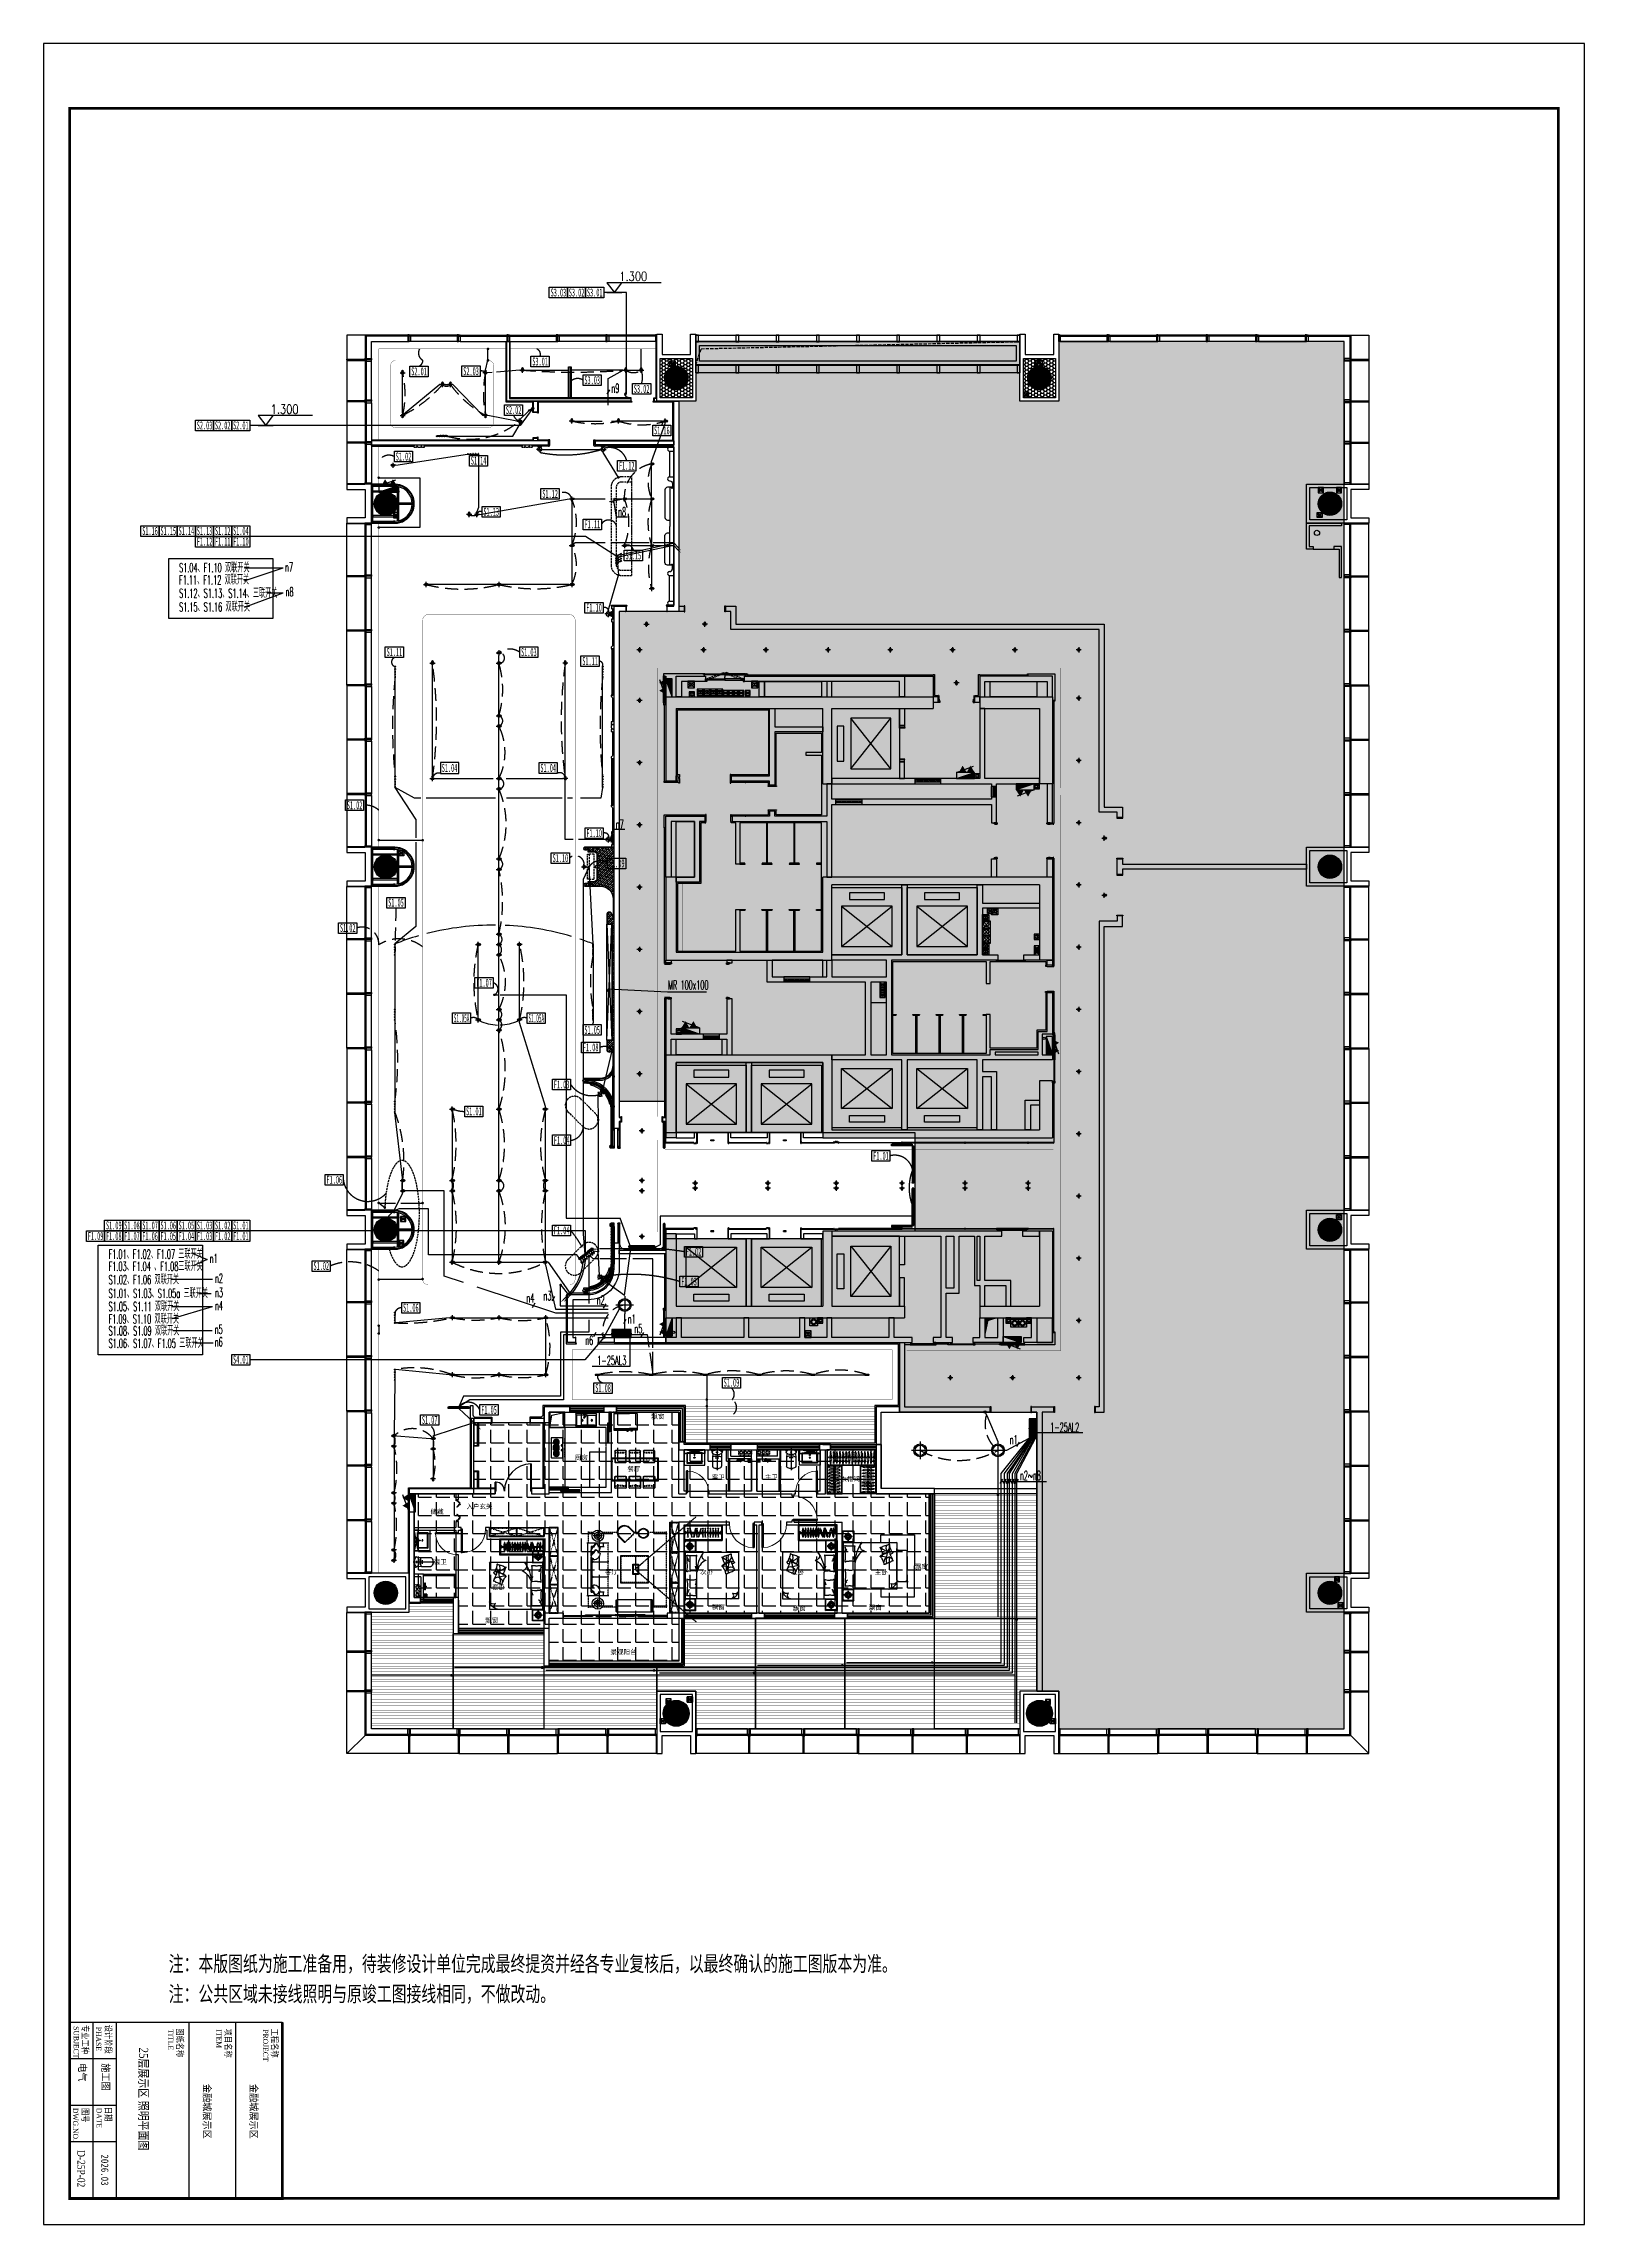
# Model space of a CAD drawing. Extents: x -284868 to 304789, y -137694 to 137894.
# Drawn here: x -21447 to 37953, y -137694 to -53594 of the extents above; entities that cross this region are included whole.
import ezdxf
from ezdxf.enums import TextEntityAlignment as Align

# ---------------------------------------------------------------- set-up
doc = ezdxf.new("R2010")
doc.units = 0
for name, pattern in [('AX-COMP-140B（200）$0$1#comfort_plan$0$DASH', [0.35, 0.25, -0.1]), ('AX-COMP-140B（200）$0$DASH', [0.35, 0.25, -0.1]), ('AX-COMP140B-Fur$0$AX-COMP140B-Fur$0$CONTINOUS', [0]), ('AX-COMP140B-Fur$0$AX-COMP140B-Fur$0$XU-140-SF-N1$0$DASH', [0.35, 0.25, -0.1]), ('AX-CORE160-Fur$0$DASH', [0.35, 0.25, -0.1]), ('CENTER', [2, 1.25, -0.25, 0.25, -0.25]), ('DASH', [0.35, 0.25, -0.1]), ('DASHDOT', [1, 0.5, -0.25, 0, -0.25]), ('DASHED', [0.75, 0.5, -0.25]), ('HIDDEN2', [0.1875, 0.125, -0.0625])]:
    doc.linetypes.add(name, pattern=pattern)
doc.layers.get('0').update_dxf_attribs({"linetype": 'CONTINUOUS'})
for name, color, linetype in [('0-墙', 4, 'CONTINUOUS'), ('0-底图', 251, 'CONTINUOUS'), ('0-建筑外轮廓', 8, 'CONTINUOUS'), ('0-建筑柱体', 251, 'CONTINUOUS'), ('0-开关', 240, 'CONTINUOUS'), ('0-文字说明', 3, 'CONTINUOUS'), ('0-消防栓(给排水)', 9, 'CONTINUOUS'), ('0-电梯', 3, 'CONTINUOUS'), ('0-窗', 11, 'CONTINUOUS'), ('0-非设计区域', 251, 'CONTINUOUS'), ('1P-DP-门套', 2, 'CONTINUOUS'), ('1P-WFF-墙面完成面', 200, 'CONTINUOUS'), ('C-天花灯具', 3, 'CONTINUOUS'), ('DOOR_FIRE', 4, 'CONTINUOUS'), ('EQUIP-箱柜', 3, 'CONTINUOUS'), ('LWIRE', 4, 'CONTINUOUS'), ('P-完成面', 42, 'CONTINUOUS'), ('P-平面家具', 3, 'CONTINUOUS'), ('P-平面家具（到顶）', 2, 'CONTINUOUS'), ('P-平面栏杆', 3, 'CONTINUOUS'), ('P-门套', 3, 'CONTINUOUS'), ('P-门扇', 6, 'CONTINUOUS'), ('PUB_TEXT', 7, 'CONTINUOUS'), ('PUB_TITLE', 4, 'CONTINUOUS'), ('TEL_TITLE', 7, 'CONTINUOUS'), ('TEXT_照明_回路标注', 41, 'CONTINUOUS'), ('WIRE-照明', 130, 'CONTINUOUS')]:
    doc.layers.add(name, color=color, linetype=linetype)
doc.styles.add('_TCH_DYN', font='')
doc.styles.add('_TEL_DIM', font='SIMPLEX', dxfattribs={"width": 0.8, "height": 3.5, "bigfont": 'HZTXT'})
doc.styles.add('ARC', font='ARCHSTYL.SHX', dxfattribs={"width": 0.8})
doc.styles.add('AX-COMP-140B（200）$0$zz-0', font='')
doc.styles.add('HZ_e', font='simplex.shx', dxfattribs={"width": 0.8, "bigfont": 'hztxt.shx'})
doc.styles.get("Standard").update_dxf_attribs({"font": 'GBENOR', "bigfont": 'GBCBIG'})
doc.styles.add('STYLE1', font='', dxfattribs={"width": 0.8})
doc.styles.add('TITLE_En', font='Times New Roman.ttf', dxfattribs={"width": 0.8})
doc.styles.add('TT', font='')
doc.styles.add('单线体', font='romans.shx', dxfattribs={"width": 0.8, "bigfont": 'hztxt.shx'})
doc.styles.add('繁线体', font='')
doc.styles.add('黑体', font='')
doc.styles.get('_TCH_DYN').set_extended_font_data('SimSun')
doc.styles.get('AX-COMP-140B（200）$0$zz-0').set_extended_font_data('SimHei')
doc.styles.get('STYLE1').set_extended_font_data('SimSun')
doc.styles.get('TT').set_extended_font_data('SimSun')
doc.styles.get('繁线体').set_extended_font_data('SimSun')
doc.styles.get('黑体').set_extended_font_data('SimHei')
doc.linetypes.add('FENCELINE2', pattern='A,6.35,-2.54,[132,ltypeshp.shx,S=2.54,R=0,X=-2.54,Y=0],-2.54,25.4', length=36.83)
doc.dimstyles.new('ARROW-40', dxfattribs={"dimscale": 40, "dimtxt": 1.5, "dimasz": 0.01, "dimexe": 1, "dimexo": 1, "dimgap": 0.5, "dimtad": 1, "dimdec": 4, "dimrnd": 1, "dimzin": 12, "dimdsep": 46, "dimtxsty": 'ARC', "dimblk1": 'ARROW', "dimblk2": 'ARROW', "dimsah": 1, "dimcen": 0, "dimdle": 1, "dimclrd": 2, "dimclre": 2, "dimclrt": 2, "dimadec": 0, "dimazin": 0, "dimtfac": 0.005, "dimtdec": 4, "dimtix": 1, "dimtmove": 2, "dimatfit": 3, "dimldrblk": 'ARROW', "dimfxl": 1, "dimtolj": 1, "dimtzin": 0, "dimarcsym": 0})
pattern_1 = [(0, (-422606.9, 278012.8), (0, 698.5), [508, -190.5]), (90, (-422606.9, 278012.8), (-698.5, 4e-14), [508, -190.5])]

msp = doc.modelspace()

# ---------------------------------------------------------------- texts
at = {"layer": 'PUB_TEXT', "color": 0, "style": '黑体', "width": 0.7}
for s, p in [('注：本版图纸为施工准备用，待装修设计单位完成最终提资并经各专业复核后，以最终确认的施工图版本为准。', (-16624, -127941, 0)), ('注：公共区域未接线照明与原竣工图接线相同，不做改动。', (-16624, -129105, 0))]:
    msp.add_text(s, height=600, dxfattribs=at).set_placement(p)
at = {"layer": 'PUB_TEXT', "color": 3, "style": 'TITLE_En', "width": 0.8}
msp.add_text('25层展示区 照明平面图', height=350, rotation=270, dxfattribs=at).set_placement((-17767, -130873))
msp.add_text('D-25P-02', height=300, rotation=270, dxfattribs=at).set_placement((-19996, -135548), align=Align.MIDDLE)
at = {"layer": 'TEXT_照明_回路标注', "style": 'HZ_e', "width": 0.5}
for s, p in [('n9', (442, -67058, 0)), ('S1.04、F1.10 双联开关', (-16224, -73982, 0)), ('n7', (-12141, -73957, 0)), ('S1.12、S1.13、S1.14、三联开关', (-16224, -74965, 0)), ('F1.11、F1.12 双联开关', (-16224, -74451, 0)), ('n8', (-12120, -74909, 0)), ('S1.15、S1.16 双联开关', (-16224, -75494, 0)), ('MR 100x100', (2622, -90073, 0)), ('F1.01、F1.02、F1.07 三联开关', (-18943, -100453, 0)), ('F1.03、F1.04 、F1.08三联开关', (-18943, -100923, 0)), ('n1', (-15048, -100618, 0)), ('S1.02、F1.06 双联开关', (-18943, -101437, 0)), ('S1.01、S1.03、S1.05a 三联开关', (-18943, -101966, 0)), ('n2', (-14839, -101381, 0)), ('n3', (-14839, -101933, 0)), ('S1.05、S1.11 双联开关', (-18943, -102471, 0)), ('F1.09、S1.10 双联开关', (-18943, -102956, 0)), ('n4', (-14839, -102437, 0)), ('S1.08、S1.09 双联开关', (-18943, -103411, 0)), ('n5', (-14850, -103352, 0)), ('S1.06、S1.07、F1.05 三联开关', (-18943, -103889, 0)), ('n6', (-14850, -103835, 0)), ('1-25AL2', (17361, -107127, 0)), ('n1', (15795, -107609, 0)), ('n2~n8', (16193, -108988, 0))]:
    msp.add_text(s, height=350, dxfattribs=at).set_placement(p)

# ---------------------------------------------------------------- blocks, each defined once
blk = doc.blocks.new('20000110023AX-COMP-140B（200）$0$111110111022110811071652CDX卫生间立管047060')
at = {"linetype": 'AX-COMP-140B（200）$0$1#comfort_plan$0$DASH', "ltscale": 0.2}
for p, q in [((-250, 105), (250, 105)), ((-250, 105), (-250, -95)), ((250, 105), (250, -95)), ((-250, -95), (250, -95))]:
    blk.add_line(p, q, dxfattribs=at)
for centre in [(-150, 0), (0, 0), (150, 0)]:
    blk.add_circle(centre, 55)
blk = doc.blocks.new('*U399')
for p, q in [((600, 80), (-200, 80)), ((600, 80), (600, 330)), ((700, -20), (700, 330)), ((-200, -20), (700, -20))]:
    blk.add_line(p, q)
at = {"extrusion": (0, 0, -1), "zscale": -1}
blk.add_blockref('20000110023AX-COMP-140B（200）$0$111110111022110811071652CDX卫生间立管047060', (-50, 225), dxfattribs=at)
blk = doc.blocks.new('*U378')
at = {"linetype": 'AX-CORE160-Fur$0$DASH', "ltscale": 0.2}
for p, q in [((20, -330), (1147, -20)), ((20, -20), (1147, -330)), ((1187, -330), (2313, -20)), ((1187, -20), (2313, -330)), ((2353, -330), (3480, -20)), ((2353, -20), (3480, -330))]:
    blk.add_line(p, q, dxfattribs=at)
for points in [[(0, 0), (1167, 0), (1167, -350), (0, -350)], [(1167, 0), (2333, 0), (2333, -350), (1167, -350)], [(2333, 0), (3500, 0), (3500, -350), (2333, -350)]]:
    blk.add_lwpolyline(points, close=True)
for points in [[(20, -20), (1147, -20), (1147, -330), (20, -330)], [(1187, -20), (2313, -20), (2313, -330), (1187, -330)], [(2353, -20), (3480, -20), (3480, -330), (2353, -330)]]:
    blk.add_lwpolyline(points, close=True, dxfattribs=at)
blk = doc.blocks.new('*U375')
at = {"linetype": 'AX-COMP-140B（200）$0$1#comfort_plan$0$DASH'}
for p, q in [((-350, 130), (-350, 280)), ((-350, 280), (450, 280)), ((450, 130), (-350, 280)), ((-350, 130), (450, 280)), ((450, 130), (-350, 130)), ((450, 280), (450, 130))]:
    blk.add_line(p, q, dxfattribs=at)
for p, q in [((-350, 280), (-350, -320)), ((450, 280), (-350, 280)), ((-180, 140), (-200, 160)), ((-25, 218), (-57, 218)), ((-57, 218), (-57, 208)), ((-25, 208), (-57, 208)), ((-25, 218), (-25, 250)), ((-25, 250), (-15, 250)), ((-25, 208), (-25, 177)), ((-25, 177), (-15, 177)), ((-15, 218), (-15, 250)), ((-15, 218), (16, 218)), ((-15, 208), (16, 208)), ((-15, 208), (-15, 177)), ((16, 218), (16, 208)), ((115, 218), (84, 218)), ((84, 218), (84, 208)), ((115, 208), (84, 208)), ((115, 218), (115, 250)), ((125, 250), (115, 250)), ((115, 208), (115, 177)), ((125, 177), (115, 177)), ((125, 218), (125, 250)), ((125, 218), (157, 218)), ((125, 208), (157, 208)), ((125, 208), (125, 177)), ((157, 218), (157, 208)), ((330, 140), (350, 160)), ((450, -320), (450, 280)), ((-350, -320), (450, -320)), ((-230, -220), (-250, -240)), ((330, -220), (350, -240))]:
    blk.add_line(p, q)
at = {"linetype": 'AX-COMP-140B（200）$0$DASH'}
for p, q in [((36, 218), (36, 71)), ((64, 71), (64, 218))]:
    blk.add_line(p, q, dxfattribs=at)
for points in [[(36, 160), (-250, 160), (-250, -240), (350, -240), (350, 160), (64, 160)], [(36, 140), (-230, 140), (-230, -220), (330, -220), (330, 140), (64, 140)]]:
    blk.add_lwpolyline(points)
blk.add_circle((50, -29), 21.4, dxfattribs=at)
for centre, start, end in [((-20, 213), 107.00272, 162.99728), ((-20, 213), 197.00272, 252.99728), ((-20, 213), 17.00272, 72.99728), ((-20, 213), 287.00272, 342.99728), ((120, 213), 107.00272, 162.99728), ((120, 213), 197.00272, 252.99728), ((120, 213), 17.00272, 72.99728), ((120, 213), 287.00272, 342.99728)]:
    blk.add_arc(centre, 17.1, start, end, dxfattribs=at)
for centre, radius, start, end in [((50, 213), 20, 315.95732, 224.04268), ((50, 218), 14.4, 0, 180), ((50, 69), 14.5, 173.57398, 6.42602)]:
    blk.add_arc(centre, radius, start, end)
blk = doc.blocks.new('2111111100110023AX-COMP140B-Fur$0$AX-COMP140B-Fur$0$111110111022110811071652A$C643C1FD2053066')
for points in [[(28, 343, -0.263368), (0, 361, -0.494818), (9, 380, -0.049225), (27, 382, -0.036831), (51, 380, -0.031893), (89, 372, 0.035782), (122, 365, 0.032941), (212, 359, 0.026564), (323, 365, 0.017905), (361, 370, -0.033397), (381, 373, -0.03204), (418, 372, 0.018442), (482, 369, 0.010837), (547, 370, 0.014624), (595, 373, 0.111249), (618, 380, -0.153708), (635, 384, -0.076444), (642, 382, -0.215512), (644, 380, -0.585858), (641, 377, 0.363489), (636, 375, 0.191716), (636, 363, -0.129675), (638, 346, -0.01735), (635, 330, 0.019326), (633, 315, 0.018818), (626, 246, 0.021828), (625, 187, 0.006204), (627, 153, 0.001963), (633, 46, 0.028341), (637, 10, -0.117014), (636, 1, -0.36606), (635, 0, -0.03973), (621, 3, -0.048309), (608, 8, 0.062981), (597, 12, 0.04058), (574, 16, 0.014345), (507, 18, 0.005484), (381, 17, 0.007153), (285, 14, 0.008762), (243, 12, -0.008153), (197, 9, -0.06251), (140, 13, 0.078669), (94, 15, 0.047825), (72, 10, -0.034494), (41, 3, -0.023571), (16, 0, -0.510228), (15, 1), (22, 31), (43, 114, 0.073041), (45, 133, 0.023305), (39, 194, 0.018299), (35, 217, -0.01097), (28, 255, -0.042281), (25, 290, -0.027201), (28, 343)], [(118, 16, 0.009729), (146, 25, 0.009729), (173, 35, 0.007971), (194, 44, 0.007971), (216, 54)], [(502, 369, 0.027842), (478, 358, 0.048685), (466, 350, 0.023666), (438, 326, 0.031223), (419, 305, 0.046801), (413, 297, 0.023191), (405, 281)], [(584, 375, 0.088153), (549, 371, 0.088153), (518, 356, 0.077547), (496, 334, 0.077547), (482, 307)]]:
    blk.add_lwpolyline(points, format="xyb")
blk = doc.blocks.new('2111111100110023AX-COMP140B-Fur$0$AX-COMP140B-Fur$0$111110111022110811071652A$C5A527934052065')
for p, q in [((70, 248), (37, 230)), ((162, 260), (70, 248)), ((174, 132), (91, 132)), ((123, 492), (194, 399)), ((278, 232), (162, 260)), ((233, 175), (174, 132)), ((194, 399), (262, 281)), ((278, 232), (233, 175)), ((262, 281), (278, 232)), ((278, 232), (329, 269)), ((278, 232), (288, 147)), ((290, 134), (301, 49)), ((319, 194), (308, 186)), ((364, 226), (319, 194)), ((329, 269), (347, 321)), ((347, 321), (365, 401)), ((531, 243), (364, 226)), ((469, 493), (467, 400)), ((467, 400), (491, 290)), ((491, 290), (531, 243)), ((531, 243), (503, 169)), ((503, 169), (521, 95)), ((521, 95), (570, 39)), ((531, 243), (593, 327)), ((531, 243), (591, 268)), ((591, 268), (653, 265)), ((593, 327), (678, 361)), ((653, 265), (741, 250)), ((678, 361), (700, 358)), ((741, 250), (744, 244))]:
    blk.add_line(p, q)
blk.add_lwpolyline([(405, 392, -0.025626), (395, 394, -0.0108), (278, 432, -0.00456), (199, 460, -0.01125), (168, 472, -0.069394), (151, 482, 0.079756), (136, 490, 0.106399), (123, 492, 0.328642), (119, 489, 0.299547), (121, 483, -0.189917), (126, 475, -0.033518), (127, 466, -0.075627), (127, 462, -0.053489), (124, 455, -0.017838), (113, 435, -0.038394), (98, 413, 0.059529), (88, 399, 0.035943), (79, 375, 0.011245), (56, 298, 0.006203), (47, 262, -0.010783), (41, 242, -0.019485), (37, 230, -0.005062), (19, 184, -0.101392), (4, 162, 0.223768), (0, 150, 0.25558), (3, 145, 0.081563), (17, 141, 0.071805), (32, 141, -0.069985), (48, 141, -0.03546), (102, 129, -0.029432), (164, 107, -0.001554), (194, 94, 0.00152), (224, 81, 0.004735), (256, 67, -0.00382), (296, 51, -0.296001), (315, 22, 0.649774), (335, 14, 0.02319), (339, 18, -0.0288), (342, 21, -0.005727), (348, 27, 0.004358), (356, 33, 0.027528), (371, 49, 0.046214), (379, 59, 0.194121), (381, 74, -0.133719), (382, 96, -0.005779), (389, 115, -0.008882)], format="xyb")
blk.add_lwpolyline([(770, 299, 0.101392), (787, 321, -0.223768), (792, 332, -0.25558), (790, 337, -0.081563), (776, 342, -0.071805), (761, 344, 0.069985), (745, 345, 0.03546), (693, 361, 0.029432), (632, 388, 0.001554), (603, 403, -0.00152), (574, 418, -0.004735), (543, 434, 0.00382), (505, 453, 0.296001), (488, 484, 0.265444), (469, 493, -0.02319), (465, 489, 0.0288), (461, 486, 0.005727), (455, 482, -0.004358), (447, 475, -0.027528), (430, 461, -0.046214), (422, 452, -0.194121), (418, 437, 0.133719), (415, 415, 0.011505), (399, 377, 0.008882), (375, 329, 0.012426), (341, 267, -0.033612), (330, 244), (309, 193), (293, 154, 0.224341), (280, 142, -0.722772), (280, 134, -0.103513), (283, 134, 0.053465), (290, 134, 0.030109), (311, 130, -0.031436), (331, 126, -0.05324), (344, 125, 0.05518), (357, 125, 0.056271), (380, 119, 0.0108), (493, 73, 0.00456), (570, 39, 0.01125), (600, 24, 0.069394), (616, 12, -0.079756), (631, 3, -0.106399), (644, 0, -0.328642), (647, 3, -0.299547), (646, 9, 0.189917), (641, 17, 0.033518), (641, 26, 0.075627), (642, 30, 0.053489), (645, 37, 0.017838), (657, 56, 0.038394), (675, 77, -0.059529), (685, 91, -0.035943), (696, 113, -0.011245), (725, 189, -0.006203), (737, 224, 0.010783), (744, 244, 0.019485), (749, 255, 0.005062)], format="xyb", close=True)
blk = doc.blocks.new('2111111100110023AX-COMP140B-Fur$0$AX-COMP140B-Fur$0$111110111022110811071652cdx床头灯2.0055068')
for p, q in [((-122, 0), (-165, 0)), ((-42, 10), (-114, 27)), ((-35, 25), (-95, 69)), ((-22, 37), (-61, 100)), ((-19, 0), (-38, 0)), ((-7, 42), (-18, 116)), ((0, 122), (0, 165)), ((0, 19), (0, 38)), ((10, 42), (27, 114)), ((19, 0), (38, 0)), ((25, 35), (69, 95)), ((37, 22), (100, 61)), ((42, 7), (116, 18)), ((122, 0), (165, 0)), ((-42, -7), (-116, -18)), ((-37, -22), (-100, -61)), ((-25, -35), (-69, -95)), ((-27, -114), (-10, -42)), ((0, -19), (0, -38)), ((0, -122), (0, -165)), ((19, -114), (7, -42)), ((63, -99), (23, -36)), ((35, -25), (96, -67)), ((42, -10), (114, -26))]:
    blk.add_line(p, q)
for points in [[(-165, 0), (-122, 0)], [(0, 165), (0, 122)], [(165, 0), (122, -2)], [(0, -165), (0, -122)]]:
    blk.add_lwpolyline(points)
for radius in [42.9, 38.2]:
    blk.add_circle((0, 0), radius)
for centre, start, end in [((-82, 3), 142.98094, 212.5445), ((-75, 34), 120.48094, 190.0445), ((-56, 60), 97.98094, 167.5445), ((-28, 77), 75.48094, 145.0445), ((3, 82), 52.98094, 122.5445), ((34, 75), 30.48094, 100.0445), ((60, 56), 7.98094, 77.5445), ((77, 28), 345.48094, 55.0445), ((82, -3), 322.98094, 32.5445), ((-77, -28), 165.48094, 235.0445), ((-60, -56), 187.98094, 257.5445), ((-34, -75), 210.48094, 280.0445), ((-3, -82), 232.98094, 302.5445), ((28, -77), 255.48094, 325.0445), ((56, -60), 277.98094, 347.5445), ((75, -34), 300.48094, 10.0445)]:
    blk.add_arc(centre, 40.1, start, end)
blk = doc.blocks.new('*U382')
for p, q in [((-900, 0), (-1350, 0)), ((-1350, 0), (-1350, -450)), ((1350, 0), (-1350, 0)), ((-900, 0), (900, 0)), ((-900, -2100), (-900, 0)), ((-900, -450), (-900, 0)), ((-1350, -450), (-900, -450)), ((-1330, -50), (-1330, -430)), ((-1330, -430), (-920, -430)), ((-920, -430), (-920, -50)), ((-900, -52), (900, -52)), ((900, 0), (900, -2100)), ((900, -450), (900, 0)), ((900, 0), (1350, 0)), ((1350, -450), (900, -450)), ((920, -430), (920, -50)), ((1330, -430), (920, -430)), ((1330, -50), (1330, -430)), ((1350, 0), (1350, -450)), ((900, -2100), (-900, -2100))]:
    blk.add_line(p, q)
at = {"linetype": 'AX-COMP140B-Fur$0$AX-COMP140B-Fur$0$CONTINOUS', "ltscale": 2.5}
blk.add_line((-900, -494), (130, -494), dxfattribs=at)
for points in [[(-1381, -450, 10, 0, 0), (-1203, -450, 10, 10, 0)], [(-1350, -333, 0, 18, 0), (-1350, -479, 10, 10, 0)], [(-873, -450, 18, 0, 0), (-1032, -450, 10, 10, 0)], [(-900, -350, 0, 10, 0), (-900, -478, 10, 10, 0)], [(873, -450, 18, 0, 0), (1032, -450, 10, 10, 0)], [(900, -350, 0, 10, 0), (900, -478, 10, 10, 0)], [(1381, -450, 10, 0, 0), (1203, -450, 10, 10, 0)], [(1350, -333, 0, 18, 0), (1350, -479, 10, 10, 0)], [(-775, -2100, 0, 10, 0), (-930, -2100, 10, 10, 0)], [(-900, -1959, 0, 10, 0), (-900, -2130, 10, 10, 0)], [(-668, -1859, 10, 0, -0.374242), (-834, -1895, 10, 10, 2.21586)], [(-686, -1864, 10, 0, 0.177019), (-693, -1996, 10, 10, -2.21586)], [(658, -2100, 0, 10, 0), (930, -2100, 10, 10, 0)], [(900, -2005, 0, 10, 0), (900, -2130, 10, 10, 0)]]:
    blk.add_lwpolyline(points, format="xyseb")
for points in [[(-1300, -20), (-1300, -50), (-1330, -50)], [(-950, -20), (-1300, -20)], [(-950, -20), (-950, -50), (-920, -50)], [(950, -20), (950, -50), (920, -50)], [(950, -20), (1300, -20)], [(1300, -20), (1300, -50), (1330, -50)]]:
    blk.add_lwpolyline(points)
for centre, radius, start, end in [((129, -1776), 1282, 53.02297, 89.96514), ((11, -1125), 642, 25.92108, 79.31539), ((-516, -1721), 392, 191.30173, 255.64344), ((-774, -1782), 130, 193.56133, 311.45499), ((-519, -1945), 181, 157.79381, 238.81667)]:
    blk.add_arc(centre, radius, start, end, dxfattribs=at)
at = {"linetype": 'AX-COMP140B-Fur$0$AX-COMP140B-Fur$0$XU-140-SF-N1$0$DASH', "ltscale": 2.5}
blk.add_arc((758, -855), 176, 36.12132, 174.81159, dxfattribs=at)
at = {"xscale": -1}
for name, p in [('2111111100110023AX-COMP140B-Fur$0$AX-COMP140B-Fur$0$111110111022110811071652cdx床头灯2.0055068', (-1125, -225)), ('2111111100110023AX-COMP140B-Fur$0$AX-COMP140B-Fur$0$111110111022110811071652A$C643C1FD2053066', (-140, -486)), ('2111111100110023AX-COMP140B-Fur$0$AX-COMP140B-Fur$0$111110111022110811071652A$C5A527934052065', (836, -1956))]:
    blk.add_blockref(name, p, dxfattribs=at)
for name, p in [('2111111100110023AX-COMP140B-Fur$0$AX-COMP140B-Fur$0$111110111022110811071652A$C643C1FD2053066', (140, -486)), ('2111111100110023AX-COMP140B-Fur$0$AX-COMP140B-Fur$0$111110111022110811071652cdx床头灯2.0055068', (1125, -225))]:
    blk.add_blockref(name, p)
blk = doc.blocks.new('*U374')
for p, q in [((-375, 280), (375, 280)), ((-175, -351), (-175, -385)), ((0, -440), (-60, -440)), ((0, -440), (60, -440))]:
    blk.add_line(p, q)
at = {"ltscale": 10}
for p, q in [((-208, 269), (-194, 185)), ((-198, 280), (198, 280)), ((-166, 145), (-175, -11)), ((-100, 40), (100, 40)), ((0, 327), (0, -496)), ((0, 26), (0, -64)), ((166, 145), (175, -11)), ((208, 269), (194, 185)), ((-175, -12), (-175, -351)), ((-72, -19), (72, -19)), ((-44, -19), (44, -19)), ((175, -12), (175, -351))]:
    blk.add_line(p, q, dxfattribs=at)
for points in [[(-175, -385, 10, 0, 0), (-175, -297, 10, 10, 0)], [(175, -385, 10, 0, 0), (175, -297, 10, 10, 0)]]:
    blk.add_lwpolyline(points, format="xyseb")
blk.add_circle((0, 191), 22.8, dxfattribs=at)
for centre, start, end in [((-198, 270), 90, 184.88863), ((198, 270), 355.11137, 90)]:
    blk.add_arc(centre, 10.4, start, end, dxfattribs=at)
at = {"ltscale": 10, "extrusion": (0, 0, -1)}
for centre, major_axis, ratio, start_param, end_param in [((0, 191), (195, 0), 0.456392, 3.141593, 6.283185), ((1, -12), (-175, 3), 0.369842, 2.169272, 3.218057)]:
    blk.add_ellipse(centre, major_axis=major_axis, ratio=ratio, start_param=start_param, end_param=end_param, dxfattribs=at)
at = {"ltscale": 10}
for centre, major_axis, ratio, start_param, end_param in [((0, 191), (195, 0), 0.456392, 3.141593, 6.283185), ((-1, -12), (175, 3), 0.369842, 2.169272, 3.218057), ((0, -351), (-175, 0), 0.507463, 0, 3.141593)]:
    blk.add_ellipse(centre, major_axis=major_axis, ratio=ratio, start_param=start_param, end_param=end_param, dxfattribs=at)
blk = doc.blocks.new('*U377')
for p, q in [((-350, -920), (-350, 330)), ((-300, 330), (-350, 330)), ((-325, -295), (-325, 330)), ((-325, 330), (-317, 330)), ((-317, 330), (-317, -295)), ((-300, -920), (-300, 330)), ((550, 330), (-300, 330)), ((550, -920), (550, 330)), ((-333, -295), (-333, -920)), ((-333, -295), (-325, -295)), ((-325, -920), (-325, -295)), ((-317, -295), (-325, -295)), ((0, -840), (0, -875)), ((107, -840), (0, -840)), ((142, -798), (107, -798)), ((107, -823), (107, -798)), ((142, -823), (107, -823)), ((107, -828), (107, -840)), ((142, -828), (107, -828)), ((109, -828), (109, -823)), ((140, -828), (140, -823)), ((142, -823), (142, -798)), ((142, -828), (142, -840)), ((250, -840), (142, -840)), ((250, -840), (250, -875)), ((420, -790), (420, -890)), ((420, -790), (520, -790)), ((515, -840), (425, -840)), ((440, -874), (440, -806)), ((460, -884), (460, -796)), ((480, -884), (480, -796)), ((500, -874), (500, -806)), ((520, -890), (520, -790)), ((-300, -920), (-350, -920)), ((-333, -920), (-325, -920)), ((550, -920), (-300, -920)), ((38, -875), (0, -875)), ((23, -920), (23, -905)), ((83, -905), (23, -905)), ((83, -920), (23, -920)), ((38, -905), (38, -875)), ((68, -905), (68, -875)), ((182, -875), (68, -875)), ((83, -920), (83, -905)), ((167, -920), (83, -920)), ((167, -920), (167, -905)), ((167, -905), (227, -905)), ((167, -920), (227, -920)), ((182, -905), (182, -875)), ((250, -875), (212, -875)), ((212, -905), (212, -875)), ((227, -920), (227, -905)), ((520, -890), (420, -890))]:
    blk.add_line(p, q)
blk.add_circle((470, -840), 45)
for centre, radius, start, end in [((125, -840), 17.5, 180, 0), ((53, -875), 15, 0, 180), ((197, -875), 15, 0, 180)]:
    blk.add_arc(centre, radius, start, end)
blk = doc.blocks.new('200adfdfnnn')
at = {"linetype": 'DASH', "extrusion": (-0.001158, -1.56942e-09, 0.999999)}
for p, q in [((463282, -537377), (466227, -534843)), ((461013, -535582), (461286, -535582)), ((461046, -536111), (461046, -535549)), ((461992, -536987), (461992, -536078)), ((463926, -535582), (464826, -535582)), ((464793, -535549), (464793, -539235)), ((461992, -538674), (461992, -537031)), ((463282, -537377), (466227, -539903)), ((461286, -539202), (461013, -539202)), ((461046, -539235), (461046, -538641)), ((462377, -539202), (461708, -539202)), ((464826, -539202), (464137, -539202))]:
    blk.add_line(p, q, dxfattribs=at)
at = {"extrusion": (-0.001158, -1.56942e-09, 0.999999)}
for p, q in [((462025, -536111), (460969, -536111)), ((461002, -536078), (461002, -538674)), ((461722, -535758), (461272, -535758)), ((461497, -535539), (461497, -535976)), ((461772, -536309), (461772, -536111)), ((462776, -536079), (462519, -535823)), ((462519, -535823), (462776, -536079)), ((462776, -536079), (462519, -535823)), ((462543, -535799), (462799, -536056)), ((462777, -536081), (462776, -536079)), ((462782, -536083), (462777, -536081)), ((462787, -536084), (462782, -536083)), ((462792, -536083), (462787, -536084)), ((462797, -536081), (462792, -536083)), ((462801, -536077), (462797, -536081)), ((462802, -536076), (462801, -536077)), ((462801, -536077), (462801, -536077)), ((462815, -536059), (462802, -536076)), ((462828, -536043), (462815, -536059)), ((462843, -536028), (462828, -536043)), ((462858, -536014), (462843, -536028)), ((462904, -535976), (462858, -536014)), ((462858, -536014), (462858, -536014)), ((462949, -535937), (462904, -535976)), ((462993, -535897), (462949, -535937)), ((463237, -535618), (462980, -535362)), ((463037, -535856), (462993, -535897)), ((463004, -535338), (463260, -535595)), ((463260, -535595), (463004, -535338)), ((463004, -535338), (463260, -535595)), ((463022, -535404), (463022, -535404)), ((463078, -535813), (463037, -535856)), ((463037, -535856), (463037, -535856)), ((463118, -535768), (463078, -535813)), ((463157, -535723), (463118, -535768)), ((463195, -535677), (463157, -535723)), ((463209, -535662), (463195, -535677)), ((463195, -535677), (463195, -535677)), ((463225, -535647), (463209, -535662)), ((463241, -535633), (463225, -535647)), ((463258, -535620), (463241, -535633)), ((463247, -535582), (463456, -535582)), ((463260, -535618), (463258, -535620)), ((463258, -535620), (463258, -535620)), ((463260, -535595), (463260, -535595)), ((463260, -535595), (463263, -535599)), ((463263, -535614), (463260, -535618)), ((463263, -535599), (463265, -535604)), ((463265, -535609), (463263, -535614)), ((463265, -535604), (463265, -535609)), ((461275, -536276), (461167, -536276)), ((461167, -536276), (461167, -536392)), ((461167, -536688), (461167, -536483)), ((461167, -538269), (461167, -536780)), ((461189, -537009), (461200, -537009)), ((461200, -537009), (461189, -537009)), ((461189, -537009), (461200, -537009)), ((461200, -537009), (461189, -537009)), ((461222, -536318), (461222, -536298)), ((461222, -536614), (461222, -536539)), ((461222, -536987), (461222, -536835)), ((461222, -536987), (461222, -537031)), ((461222, -538214), (461222, -537031)), ((461522, -536276), (461805, -536276)), ((461992, -536987), (461992, -537031)), ((461189, -537743), (461200, -537743)), ((461200, -537743), (461189, -537743)), ((461189, -537743), (461200, -537743)), ((461200, -537743), (461189, -537743)), ((461222, -537721), (461222, -537765)), ((461992, -537721), (461992, -537765)), ((460969, -538641), (462025, -538641)), ((461167, -538476), (461167, -538360)), ((461275, -538476), (461167, -538476)), ((461222, -538454), (461222, -538434)), ((461722, -539026), (461272, -539026)), ((461497, -539245), (461497, -538808)), ((461805, -538476), (461522, -538476)), ((461772, -538641), (461772, -538443)), ((462380, -539404), (462380, -538876)), ((462382, -539410), (462382, -538870)), ((462384, -539415), (462384, -538865)), ((462388, -539420), (462388, -538860)), ((462394, -539428), (462394, -538852)), ((462437, -539443), (462437, -538838)), ((462443, -539443), (462443, -538838)), ((462447, -539443), (462447, -538838)), ((462449, -539443), (462449, -538838)), ((462451, -539443), (462451, -538838)), ((462454, -539443), (462454, -538838)), ((464060, -539443), (464060, -538838)), ((464063, -539443), (464063, -538838)), ((464065, -539443), (464065, -538838)), ((464067, -539443), (464067, -538838)), ((464071, -539443), (464071, -538838)), ((464077, -539443), (464077, -538838)), ((464120, -539428), (464120, -538852)), ((464126, -539420), (464126, -538860)), ((464130, -539415), (464130, -538865)), ((464132, -539410), (464132, -538870)), ((464134, -539404), (464134, -538876))]:
    blk.add_line(p, q, dxfattribs=at)
at = {"linetype": 'DASH', "extrusion": (-0.001158, -1.56942e-09, 0.999999), "elevation": -1768}
blk.add_lwpolyline([(461712, -535582), (462437, -535582)], dxfattribs=at)
at = {"extrusion": (-0.001158, -1.56942e-09, 0.999999), "elevation": -1768}
blk.add_lwpolyline([(463251, -535582), (463427, -535582)], dxfattribs=at)
for points in [[(461390, -536146, 0.1477299), (461296, -536307, 0.2133428), (461157, -536449, 0.1786618)], [(461288, -536285, 0.3066635), (461157, -536449, 0.30633), (461277, -536556, -0.8728472)], [(461390, -536442, 0.1477299), (461296, -536603, 0.2133428), (461157, -536745, 0.1786618)], [(461288, -536581, 0.3066635), (461157, -536745, 0.30633), (461277, -536852, -0.8728472)], [(461226, -536614), (461226, -536539, 0.4142136)], [(461226, -536954, 0.4142136), (461281, -537009)], [(461226, -537064, -0.4142136), (461281, -537009), (461974, -537009, -0.4142136)], [(461226, -537064, -0.4142136), (461281, -537009)], [(461261, -536592, -0.0718654), (461240, -536546)], [(461526, -536572, -0.1655406), (461598, -536606, -0.4259892), (461283, -536915, -0.1215233), (461240, -536842, 7.1154643)], [(461529, -536304, 0.3567724), (461390, -536146, 0.2495421), (461276, -536289, -9.6168803)], [(461529, -536600, 0.3567724), (461390, -536442, 0.2495421), (461276, -536585, -9.6168803)], [(461526, -536276, -0.1655406), (461598, -536310, -0.2002311), (461510, -536528, -0.2002311)], [(461288, -538468, -0.3066635), (461157, -538304, -0.30633), (461277, -538196, 0.8728472)], [(461226, -537688, 0.4142136), (461281, -537743)], [(461226, -537798, -0.4142136), (461281, -537743), (461974, -537743, -0.4142136)], [(461226, -537798, -0.4142136), (461281, -537743)], [(461526, -538476, 0.1655406), (461598, -538442, 0.4259892), (461283, -538133, 0.1215233), (461240, -538207, -7.1154643)], [(461390, -538606, -0.1477299), (461296, -538445, -0.2133428), (461157, -538304, -0.1786618)], [(461529, -538448, -0.3567724), (461390, -538606, -0.2495421), (461276, -538463, 9.6168803)]]:
    blk.add_lwpolyline(points, format="xyb", dxfattribs=at)
for points in [[(462601, -538036), (462601, -536716), (463921, -536716), (463921, -538036)], [(463179, -537623), (463179, -537129), (463447, -537129), (463447, -537623)], [(463179, -537623), (463179, -537129), (463447, -537129), (463447, -537623)], [(463212, -537590), (463212, -537162), (463414, -537162), (463414, -537590)], [(463212, -537590), (463212, -537162), (463414, -537162), (463414, -537590)]]:
    blk.add_lwpolyline(points, close=True, dxfattribs=at)
at = {"linetype": 'DASH', "extrusion": (-0.001158, -1.56942e-09, 0.999999), "elevation": -1768}
blk.add_lwpolyline([(462623, -538014), (462623, -536738), (463899, -536738), (463899, -538014)], close=True, dxfattribs=at)
at = {"extrusion": (-0.001158, -1.56942e-09, 0.999999), "elevation": -1768}
blk.add_lwpolyline([(464086, -539443), (462436, -539443, -0.4142136), (462381, -539388), (462381, -538893, -0.4142136), (462436, -538838), (464086, -538838, -0.4142136), (464141, -538893), (464141, -539388, -0.4142136)], format="xyb", close=True, dxfattribs=at)
for centre, radius in [((461497, -535758), 275), ((463691, -535641), 242), ((463691, -535641), 220), ((461497, -539026), 275)]:
    blk.add_circle(centre, radius)
for centre, start, end in [((461189, -536298), 90.00008, 180.00008), ((461189, -536987), 180.00008, 270.00008), ((461189, -536987), 180.00008, 270.00008), ((461189, -537031), 90.00008, 180.00008), ((461189, -537031), 90.00008, 180.00008), ((461200, -536298), 0.00008, 90.00008), ((461200, -536987), 270.00008, 0.00008), ((461200, -536987), 270.00008, 0.00008), ((461200, -537031), 0.00008, 90.00008), ((461200, -537031), 0.00008, 90.00008), ((461970, -536987), 270.00008, 0.00008), ((461970, -536987), 270.00008, 0.00008), ((461970, -537031), 0.00008, 90.00008), ((461970, -537031), 0.00008, 90.00008), ((461189, -537721), 180.00008, 270.00008), ((461189, -537721), 180.00008, 270.00008), ((461189, -537765), 90.00008, 180.00008), ((461189, -537765), 90.00008, 180.00008), ((461200, -537721), 270.00008, 0.00008), ((461200, -537721), 270.00008, 0.00008), ((461200, -537765), 0.00008, 90.00008), ((461200, -537765), 0.00008, 90.00008), ((461970, -537721), 270.00008, 0.00008), ((461970, -537721), 270.00008, 0.00008), ((461970, -537765), 0.00008, 90.00008), ((461970, -537765), 0.00008, 90.00008), ((461189, -538454), 180.00008, 270.00008), ((461200, -538454), 270.00008, 0.00008)]:
    blk.add_arc(centre, 22, start, end)
for major_axis, start_param, end_param in [((0, 169), 1.5691073, 7.8522926), ((0, 90.2), 1.5694373, 7.8526226)]:
    blk.add_ellipse((461497, -535758), major_axis=major_axis, ratio=0.9999993, start_param=start_param, end_param=end_param)
at = {"extrusion": (0, 0, -1)}
for centre, major_axis, ratio, start_param, end_param in [((462776, -535595), (228, -256), 0.9999999, 1.5722728, 4.5953457), ((462776, -535595), (209, -229), 0.9999999, 1.5927186, 4.6026762), ((462787, -536068), (11.7, 11.7), 1, -0.0000007, 3.141592), ((462787, -536068), (11.7, 11.7), 1, 1.4121922, 3.141592), ((463122, -536310), (280, 280), 1, 4.5587364, 4.7702314), ((463122, -536310), (280, 280), 1, 4.5587364, 4.7702314), ((461316, -534094), (1663, -1816), 0.9999999, -0.0321495, 0.0646907), ((461316, -534094), (1659, -1820), 0.9999999, -0.0343054, 0.0625348), ((461275, -534135), (1653, -1825), 0.9999999, -0.1582751, -0.0614349), ((461275, -534135), (1650, -1828), 0.9999999, -0.1595952, -0.062755), ((463491, -535941), (280, 280), 1, 4.6545452, 4.8709918), ((463491, -535941), (280, 280), 1, 4.6545452, 4.8660402), ((463248, -535606), (11.7, 11.7), 1, -0.0000007, 3.141592), ((463248, -535606), (11.7, 11.7), 1, -0.0000007, 1.7293992), ((461497, -539026), (0, -169), 0.9999993, 3.142342, 9.4255273), ((461497, -539026), (0.1, -90.2), 0.9999993, 3.1426725, 9.4258578)]:
    blk.add_ellipse(centre, major_axis=major_axis, ratio=ratio, start_param=start_param, end_param=end_param, dxfattribs=at)
blk = doc.blocks.new('*U383')
for p, q in [((0, 600), (-1711, 600)), ((-1641, 312), (-70, 312)), ((-1641, 288), (-70, 288))]:
    blk.add_line(p, q)
for points in [[(-1711, 600), (0, 600), (0, 0), (-1711, 0)], [(-1681, 570), (-30, 570), (-30, 30), (-1681, 30)], [(-1681, 250), (-1641, 250), (-1641, 350), (-1681, 350)], [(-30, 250), (-70, 250), (-70, 350), (-30, 350)]]:
    blk.add_lwpolyline(points, close=True)
for centre in [(-1517, 465), (-1517, 137), (-1417, 465), (-1417, 137), (-1317, 465), (-1317, 137), (-1217, 465), (-1217, 137), (-1117, 465), (-1117, 137), (-1017, 465), (-1017, 137), (-917, 465), (-917, 137), (-817, 465), (-817, 137), (-727, 465), (-727, 137), (-655, 144), (-556, 458), (-497, 465), (-497, 137), (-451, 141), (-376, 461), (-299, 462), (-230, 140), (-145, 465), (-145, 137)]:
    blk.add_circle(centre, 10)
for centre, start, end in [((-586, 301), 170.53281, 189.42009), ((-2448, 302), 350.53281, 9.42009), ((-486, 301), 170.53281, 189.42009), ((-2348, 302), 350.53281, 9.42009), ((-386, 301), 170.53281, 189.42009), ((-2248, 302), 350.53281, 9.42009), ((-286, 301), 170.53281, 189.42009), ((-2148, 302), 350.53281, 9.42009), ((-186, 301), 170.53281, 189.42009), ((-2048, 302), 350.53281, 9.42009), ((-86, 301), 170.53281, 189.42009), ((-1948, 302), 350.53281, 9.42009), ((14, 301), 170.53281, 189.42009), ((-1848, 302), 350.53281, 9.42009), ((114, 301), 170.53281, 189.42009), ((-1748, 302), 350.53281, 9.42009), ((205, 301), 170.53281, 189.42009), ((-1657, 302), 350.53281, 9.42009), ((283, 20), 153.02219, 171.90947), ((-1493, 581), 333.02219, 351.90947), ((435, 301), 170.53281, 189.42009), ((-1427, 302), 350.53281, 9.42009), ((493, 89), 157.35094, 176.23822), ((-1320, 514), 337.35094, 356.23822), ((645, 498), 182.74629, 201.63358), ((-1175, 104), 2.74629, 21.63358), ((785, 302), 170.57991, 189.46719), ((-1077, 301), 350.57991, 9.46719)]:
    blk.add_arc(centre, 949, start, end)
blk = doc.blocks.new('*U384')
at = {"linetype": 'AX-CORE160-Fur$0$DASH', "ltscale": 0.2}
for p, q in [((20, -330), (1030, -20)), ((20, -20), (1030, -330)), ((1070, -330), (2080, -20)), ((1070, -20), (2080, -330))]:
    blk.add_line(p, q, dxfattribs=at)
for points in [[(0, 0), (1050, 0), (1050, -350), (0, -350)], [(1050, 0), (2100, 0), (2100, -350), (1050, -350)]]:
    blk.add_lwpolyline(points, close=True)
for points in [[(20, -20), (1030, -20), (1030, -330), (20, -330)], [(1070, -20), (2080, -20), (2080, -330), (1070, -330)]]:
    blk.add_lwpolyline(points, close=True, dxfattribs=at)
blk = doc.blocks.new('2000000011AX-COMP-140B（200）$0$111110111022110811071652CDX双头炉灶164')
for points in [[(-108, 120, 1), (-108, 117, 1)], [(-101, 132, 1), (-104, 132, 1)], [(102, 133, 1), (102, 130, 1)], [(109, 119, 1), (106, 119, 1)]]:
    blk.add_hatch(color=256).paths.add_polyline_path(points)
at = {"linetype": 'AX-COMP-140B（200）$0$DASH', "ltscale": 0.3}
blk.add_line((386, 0), (-386, 0), dxfattribs=at)
for p, q in [((-303, 375), (-239, 338)), ((-303, 276), (-239, 313)), ((-243, 341), (-298, 373)), ((-243, 311), (-298, 279)), ((-297, 336), (-297, 316)), ((-290, 367), (-290, 284)), ((-259, 406), (-259, 406)), ((-259, 406), (-239, 406)), ((-259, 399), (-175, 399)), ((-259, 253), (-175, 253)), ((-259, 245), (-239, 245)), ((-239, 349), (-226, 356)), ((-230, 335), (-239, 349)), ((-230, 316), (-239, 303)), ((-226, 295), (-239, 303)), ((-225, 339), (-232, 352)), ((-225, 312), (-232, 299)), ((-219, 341), (-226, 356)), ((-219, 310), (-226, 295)), ((-217, 356), (-217, 419)), ((-217, 295), (-217, 232)), ((-203, 332), (-186, 333)), ((-203, 319), (-186, 318)), ((-201, 326), (-186, 326)), ((-175, 406), (-195, 406)), ((-131, 375), (-195, 338)), ((-131, 276), (-195, 313)), ((-175, 245), (-195, 245)), ((-191, 341), (-136, 373)), ((-191, 311), (-136, 279)), ((-186, 333), (-186, 318)), ((-175, 245), (-175, 245)), ((-144, 367), (-144, 284)), ((-137, 336), (-137, 316)), ((-74, 424), (74, 424)), ((-74, 422), (74, 422)), ((-74, 400), (74, 400)), ((-74, 398), (74, 398)), ((-74, 377), (74, 377)), ((-74, 375), (74, 375)), ((-74, 354), (74, 354)), ((-74, 351), (74, 351)), ((-74, 330), (74, 330)), ((-74, 328), (74, 328)), ((-74, 307), (74, 307)), ((-74, 305), (74, 305)), ((-74, 283), (74, 283)), ((-74, 281), (74, 281)), ((-74, 260), (74, 260)), ((-74, 258), (74, 258)), ((-74, 236), (74, 236)), ((-74, 234), (74, 234)), ((131, 375), (195, 338)), ((131, 276), (195, 313)), ((191, 341), (136, 373)), ((191, 311), (136, 279)), ((137, 336), (137, 316)), ((144, 367), (144, 284)), ((175, 406), (195, 406)), ((259, 399), (175, 399)), ((259, 253), (175, 253)), ((175, 245), (175, 245)), ((175, 245), (195, 245)), ((186, 333), (186, 318)), ((203, 332), (186, 333)), ((201, 326), (186, 326)), ((203, 319), (186, 318)), ((217, 356), (217, 419)), ((217, 295), (217, 232)), ((219, 341), (226, 356)), ((219, 310), (226, 295)), ((225, 339), (232, 352)), ((225, 312), (232, 299)), ((239, 349), (226, 356)), ((226, 295), (239, 303)), ((230, 335), (239, 349)), ((230, 316), (239, 303)), ((259, 406), (239, 406)), ((303, 375), (239, 338)), ((303, 276), (239, 313)), ((259, 245), (239, 245)), ((243, 341), (298, 373)), ((243, 311), (298, 279)), ((259, 406), (259, 406)), ((290, 367), (290, 284)), ((297, 336), (297, 316))]:
    blk.add_line(p, q)
for points in [[(-365, 75, -0.414214), (-386, 96), (-386, 504, -0.414214), (-365, 525), (365, 525, -0.414214), (386, 504), (386, 96, -0.414214), (365, 75)], [(-91, 101), (-91, 136, -1), (-87, 136), (-87, 101, -1)], [(-77, 429, -0.414214), (-60, 446), (60, 446, -0.414214), (77, 429), (77, 229, -0.414214), (60, 212), (-60, 212, -0.414214), (-77, 229)], [(-74, 429, -0.414214), (-60, 444), (60, 444, -0.414214), (74, 429), (74, 229, -0.414214), (60, 214), (-60, 214, -0.414214), (-74, 229)], [(91, 101), (91, 136, 1), (87, 136), (87, 101, 1)]]:
    blk.add_lwpolyline(points, format="xyb", close=True)
at = {"const_width": 1.04}
for points in [[(-243, 341), (-298, 373)], [(-243, 311), (-298, 279)], [(-217, 356), (-217, 419)], [(-217, 295), (-217, 232)], [(-191, 341), (-136, 373)], [(-191, 311), (-136, 279)], [(191, 341), (136, 373)], [(191, 311), (136, 279)], [(217, 356), (217, 419)], [(217, 295), (217, 232)], [(243, 341), (298, 373)], [(243, 311), (298, 279)]]:
    blk.add_lwpolyline(points, dxfattribs=at)
for points in [[(-217, 341, -1), (-217, 310, -1), (-217, 341, -1)], [(217, 341, 1), (217, 310, 1), (217, 341, 1)]]:
    blk.add_lwpolyline(points, format="xyb", dxfattribs=at)
for centre, radius in [((-217, 326), 114), ((-217, 326), 112), ((-217, 326), 52.1), ((-217, 326), 41.7), ((-217, 326), 38.6), ((-217, 326), 35.4), ((-217, 326), 15.6), ((-89, 119), 20.6), ((-108, 119), 1.53), ((-102, 132), 1.53), ((89, 119), 20.6), ((102, 132), 1.53), ((217, 326), 114), ((217, 326), 112), ((108, 119), 1.53), ((217, 326), 52.1), ((217, 326), 41.7), ((217, 326), 38.6), ((217, 326), 35.4), ((217, 326), 15.6)]:
    blk.add_circle(centre, radius)
for centre, radius, start, end in [((-259, 367), 38.6, 90, 180), ((-285, 369), 12.6, 189.66757, 246.08239), ((-288, 336), 9.33, 102.56398, 181.68605), ((-288, 315), 9.33, 178.31395, 257.43602), ((-285, 282), 12.6, 113.91761, 170.33243), ((-259, 284), 38.6, 180, 270), ((-259, 367), 31.3, 90, 180), ((-259, 284), 31.3, 180, 270), ((-239, 397), 9.33, 12.56398, 91.68605), ((-224, 338), 17.8, 95.73063, 144.26937), ((-224, 313), 17.8, 215.73063, 264.26937), ((-239, 255), 9.33, 268.31395, 347.43602), ((-195, 397), 9.33, 88.31395, 167.43602), ((-195, 255), 9.33, 192.56398, 271.68605), ((-202, 326), 17.8, 335.73063, 24.26937), ((-175, 367), 38.6, 0, 90), ((-175, 367), 31.3, 0, 90), ((-175, 284), 31.3, 270, 0), ((-175, 284), 38.6, 270, 0), ((-149, 369), 12.6, 293.91761, 350.33243), ((-146, 336), 9.33, 358.31395, 77.43602), ((-146, 315), 9.33, 282.56398, 1.68605), ((-149, 282), 12.6, 9.66757, 66.08239), ((-89, 119), 16.3, 97.49421, 262.50579), ((-89, 119), 16.3, 277.49421, 82.50579), ((89, 119), 16.3, 97.49421, 262.50579), ((89, 119), 16.3, 277.49421, 82.50579), ((175, 367), 38.6, 90, 180), ((149, 369), 12.6, 189.66757, 246.08239), ((146, 336), 9.33, 102.56398, 181.68605), ((146, 315), 9.33, 178.31395, 257.43602), ((149, 282), 12.6, 113.91761, 170.33243), ((175, 284), 38.6, 180, 270), ((175, 367), 31.3, 90, 180), ((175, 284), 31.3, 180, 270), ((202, 326), 17.8, 155.73063, 204.26937), ((195, 397), 9.33, 12.56398, 91.68605), ((195, 255), 9.33, 268.31395, 347.43602), ((224, 338), 17.8, 35.73063, 84.26937), ((224, 313), 17.8, 275.73063, 324.26937), ((239, 397), 9.33, 88.31395, 167.43602), ((239, 255), 9.33, 192.56398, 271.68605), ((259, 367), 38.6, 0, 90), ((259, 367), 31.3, 0, 90), ((259, 284), 31.3, 270, 0), ((259, 284), 38.6, 270, 0), ((285, 369), 12.6, 293.91761, 350.33243), ((288, 336), 9.33, 358.31395, 77.43602), ((288, 315), 9.33, 282.56398, 1.68605), ((285, 282), 12.6, 9.66757, 66.08239)]:
    blk.add_arc(centre, radius, start, end)
at = {"style": 'AX-COMP-140B（200）$0$zz-0', "flags": 9}
for tag in ['YSIZE', 'XSIZE']:
    blk.add_attdef(tag, (0, 525), '', height=0.533, dxfattribs=at)
blk = doc.blocks.new('*U379')
blk.add_blockref('2000000011AX-COMP-140B（200）$0$111110111022110811071652CDX双头炉灶164', (0, -525))
blk = doc.blocks.new('2000000011AX-COMP-140B（200）$0$111110111022110811071652CDX双盆洗菜盆163')
for p, q in [((-400, 75), (-400, 525)), ((-375, 550), (375, 550)), ((-375, 50), (375, 50)), ((363, 50), (-363, 50)), ((76, 366), (-10, 471)), ((14, 518), (-3, 508)), ((50, 505), (98, 379)), ((98, 379), (76, 366)), ((400, 525), (400, 75))]:
    blk.add_line(p, q)
at = {"linetype": 'AX-COMP-140B（200）$0$DASH', "ltscale": 0.3}
blk.add_line((-400, 0), (400, 0), dxfattribs=at)
blk.add_lwpolyline([(-68, 482), (-349, 482, 0.414214), (-374, 457), (-374, 106, 0.414214), (-349, 81), (-68, 81)], format="xyb", close=True)
blk.add_lwpolyline([(59, 482), (351, 482, -0.414214), (376, 457), (376, 104, -0.414214), (351, 79), (-47, 79), (-47, 482), (-15, 482)], format="xyb")
for centre, radius in [((-219, 283), 31.2), ((87, 515), 17.5), ((149, 281), 31.2)]:
    blk.add_circle(centre, radius)
for centre, start, end in [((-375, 525), 90, 180), ((-375, 75), 180, 270), ((9, 486), 120, 219.46232), ((27, 496), 20.53768, 120), ((375, 525), 0, 90), ((375, 75), 270, 0)]:
    blk.add_arc(centre, 25, start, end)
blk = doc.blocks.new('*U372')
blk.add_blockref('2000000011AX-COMP-140B（200）$0$111110111022110811071652CDX双盆洗菜盆163', (0, -525))
blk = doc.blocks.new('2000000011A-140Y-S$0$A$C663954EF153')
for p, q in [((0, 0), (0, -50)), ((750, 0), (0, 0)), ((50, 0), (50, -50)), ((0, -50), (750, -50)), ((50, -19), (700, -19)), ((50, -31), (700, -31)), ((700, 0), (700, -50)), ((750, -50), (750, 0))]:
    blk.add_line(p, q)
blk = doc.blocks.new('WSGSEDRHD')
for points in [[(-380, 780), (-380, 180), (220, 180), (220, 780)], [(-360, 760), (-360, 200), (200, 200), (200, 760)]]:
    blk.add_lwpolyline(points, close=True)
blk.add_lwpolyline([(-360, 200), (-282, 662), (200, 760)])
blk = doc.blocks.new('*U385')
at = {"linetype": 'AX-CORE160-Fur$0$DASH', "ltscale": 0.2}
for p, q in [((20, -330), (1080, -20)), ((20, -20), (1080, -330)), ((1120, -330), (2180, -20)), ((1120, -20), (2180, -330)), ((2220, -330), (3280, -20)), ((2220, -20), (3280, -330))]:
    blk.add_line(p, q, dxfattribs=at)
for points in [[(0, 0), (1100, 0), (1100, -350), (0, -350)], [(1100, 0), (2200, 0), (2200, -350), (1100, -350)], [(2200, 0), (3300, 0), (3300, -350), (2200, -350)]]:
    blk.add_lwpolyline(points, close=True)
for points in [[(20, -20), (1080, -20), (1080, -330), (20, -330)], [(1120, -20), (2180, -20), (2180, -330), (1120, -330)], [(2220, -20), (3280, -20), (3280, -330), (2220, -330)]]:
    blk.add_lwpolyline(points, close=True, dxfattribs=at)
blk = doc.blocks.new('A$C6B9D541B')
at = {"ltscale": 500}
for p, q in [((-15, 20), (-15, 277)), ((425, 277), (425, 20)), ((405, 0), (5, 0))]:
    blk.add_line(p, q, dxfattribs=at)
at = {"linetype": 'HIDDEN2', "ltscale": 500}
for p, q in [((-5, 78), (-5, 277)), ((415, 277), (415, 78))]:
    blk.add_line(p, q, dxfattribs=at)
at = {"ltscale": 500}
blk.add_lwpolyline([(-15, 277), (-15, 440, -0.414214), (5, 460), (405, 460, -0.414214), (425, 440), (425, 277)], format="xyb", dxfattribs=at)
at = {"linetype": 'HIDDEN2', "ltscale": 500}
blk.add_lwpolyline([(-5, 277), (-5, 440, -0.414214), (5, 450), (405, 450, -0.414214), (415, 440), (415, 277)], format="xyb", dxfattribs=at)
for centre, radius, start, end in [((205, -793), 897, 75.79752, 104.20248), ((204, -1474), 1552, 81.80427, 98.09956)]:
    blk.add_arc(centre, radius, start, end, dxfattribs=at)
at = {"ltscale": 500}
for centre, start, end in [((5, 20), 180, 270), ((405, 20), 270, 0)]:
    blk.add_arc(centre, 20, start, end, dxfattribs=at)
blk = doc.blocks.new('*U393')
at = {"ltscale": 500}
blk.add_lwpolyline([(0, 0), (1800, 0), (1800, 900), (0, 900)], close=True, dxfattribs=at)
at = {"color": 253, "ltscale": 500}
blk.add_lwpolyline([(30, 30), (1770, 30), (1770, 870), (30, 870)], close=True, dxfattribs=at)
at = {"rotation": 180}
for p in [(555, 1177), (1105, 1177), (1655, 1177)]:
    blk.add_blockref('A$C6B9D541B', p, dxfattribs=at)
at = {"xscale": -1}
for p in [(555, -277), (1105, -277), (1655, -277)]:
    blk.add_blockref('A$C6B9D541B', p, dxfattribs=at)
at = {"color": 253, "style": '繁线体'}
blk.add_text('1800*900', height=75, dxfattribs=at).set_placement((245, 808), align=Align.MIDDLE_CENTER)
blk = doc.blocks.new('2000000011AX-COMP-140B（200）$0$111110111022110811071652CDX双门冰箱162')
at = {"linetype": 'AX-COMP-140B（200）$0$DASH', "ltscale": 0.3}
blk.add_line((-1000, 0), (0, 0), dxfattribs=at)
for p, q in [((-950, -50), (-950, -630)), ((-950, -50), (-650, -50)), ((-950, -630), (-930, -630)), ((-950, -650), (-930, -650)), ((-950, -650), (-950, -700)), ((-950, -700), (-650, -700)), ((-930, -630), (-670, -630)), ((-930, -630), (-930, -650)), ((-930, -650), (-670, -650)), ((-750, -700), (-750, -740)), ((-750, -740), (-700, -740)), ((-700, -700), (-700, -740)), ((-670, -630), (-670, -650)), ((-670, -630), (-650, -630)), ((-670, -650), (-650, -650)), ((-50, -50), (-650, -50)), ((-630, -630), (-650, -630)), ((-650, -650), (-650, -700)), ((-630, -650), (-650, -650)), ((-650, -650), (-650, -700)), ((-50, -700), (-650, -700)), ((-70, -630), (-630, -630)), ((-630, -630), (-630, -650)), ((-70, -650), (-630, -650)), ((-600, -700), (-600, -740)), ((-550, -740), (-600, -740)), ((-550, -700), (-550, -740)), ((-50, -630), (-70, -630)), ((-70, -630), (-70, -650)), ((-50, -650), (-70, -650)), ((-50, -50), (-50, -630)), ((-50, -650), (-50, -700))]:
    blk.add_line(p, q)
blk = doc.blocks.new('*U380')
blk.add_blockref('2000000011AX-COMP-140B（200）$0$111110111022110811071652CDX双门冰箱162', (500, 75))
blk = doc.blocks.new('20000110023AX-COMP140B-Fur$0$AX-COMP140B-Fur$0$111110111022110811071652A$C643C1FD2053066')
for points in [[(28, 343, -0.263368), (0, 361, -0.494818), (9, 380, -0.049225), (27, 382, -0.036831), (51, 380, -0.031893), (89, 372, 0.035782), (122, 365, 0.032941), (212, 359, 0.026564), (323, 365, 0.017905), (361, 370, -0.033397), (381, 373, -0.03204), (418, 372, 0.018442), (482, 369, 0.010837), (547, 370, 0.014624), (595, 373, 0.111249), (618, 380, -0.153708), (635, 384, -0.076444), (642, 382, -0.215512), (644, 380, -0.585858), (641, 377, 0.363489), (636, 375, 0.191716), (636, 363, -0.129675), (638, 346, -0.01735), (635, 330, 0.019326), (633, 315, 0.018818), (626, 246, 0.021828), (625, 187, 0.006204), (627, 153, 0.001963), (633, 46, 0.028341), (637, 10, -0.117014), (636, 1, -0.36606), (635, 0, -0.03973), (621, 3, -0.048309), (608, 8, 0.062981), (597, 12, 0.04058), (574, 16, 0.014345), (507, 18, 0.005484), (381, 17, 0.007153), (285, 14, 0.008762), (243, 12, -0.008153), (197, 9, -0.06251), (140, 13, 0.078669), (94, 15, 0.047825), (72, 10, -0.034494), (41, 3, -0.023571), (16, 0, -0.510228), (15, 1), (22, 31), (43, 114, 0.073041), (45, 133, 0.023305), (39, 194, 0.018299), (35, 217, -0.01097), (28, 255, -0.042281), (25, 290, -0.027201), (28, 343)], [(118, 16, 0.009729), (146, 25, 0.009729), (173, 35, 0.007971), (194, 44, 0.007971), (216, 54)], [(502, 369, 0.027842), (478, 358, 0.048685), (466, 350, 0.023666), (438, 326, 0.031223), (419, 305, 0.046801), (413, 297, 0.023191), (405, 281)], [(584, 375, 0.088153), (549, 371, 0.088153), (518, 356, 0.077547), (496, 334, 0.077547), (482, 307)]]:
    blk.add_lwpolyline(points, format="xyb")
blk = doc.blocks.new('20000110023AX-COMP140B-Fur$0$AX-COMP140B-Fur$0$111110111022110811071652A$C5A527934052065')
for p, q in [((70, 248), (37, 230)), ((162, 260), (70, 248)), ((174, 132), (91, 132)), ((123, 492), (194, 399)), ((278, 232), (162, 260)), ((233, 175), (174, 132)), ((194, 399), (262, 281)), ((278, 232), (233, 175)), ((262, 281), (278, 232)), ((278, 232), (329, 269)), ((278, 232), (288, 147)), ((290, 134), (301, 49)), ((319, 194), (308, 186)), ((364, 226), (319, 194)), ((329, 269), (347, 321)), ((347, 321), (365, 401)), ((531, 243), (364, 226)), ((469, 493), (467, 400)), ((467, 400), (491, 290)), ((491, 290), (531, 243)), ((531, 243), (503, 169)), ((503, 169), (521, 95)), ((521, 95), (570, 39)), ((531, 243), (593, 327)), ((531, 243), (591, 268)), ((591, 268), (653, 265)), ((593, 327), (678, 361)), ((653, 265), (741, 250)), ((678, 361), (700, 358)), ((741, 250), (744, 244))]:
    blk.add_line(p, q)
blk.add_lwpolyline([(405, 392, -0.025626), (395, 394, -0.0108), (278, 432, -0.00456), (199, 460, -0.01125), (168, 472, -0.069394), (151, 482, 0.079756), (136, 490, 0.106399), (123, 492, 0.328642), (119, 489, 0.299547), (121, 483, -0.189917), (126, 475, -0.033518), (127, 466, -0.075627), (127, 462, -0.053489), (124, 455, -0.017838), (113, 435, -0.038394), (98, 413, 0.059529), (88, 399, 0.035943), (79, 375, 0.011245), (56, 298, 0.006203), (47, 262, -0.010783), (41, 242, -0.019485), (37, 230, -0.005062), (19, 184, -0.101392), (4, 162, 0.223768), (0, 150, 0.25558), (3, 145, 0.081563), (17, 141, 0.071805), (32, 141, -0.069985), (48, 141, -0.03546), (102, 129, -0.029432), (164, 107, -0.001554), (194, 94, 0.00152), (224, 81, 0.004735), (256, 67, -0.00382), (296, 51, -0.296001), (315, 22, 0.649774), (335, 14, 0.02319), (339, 18, -0.0288), (342, 21, -0.005727), (348, 27, 0.004358), (356, 33, 0.027528), (371, 49, 0.046214), (379, 59, 0.194121), (381, 74, -0.133719), (382, 96, -0.005779), (389, 115, -0.008882)], format="xyb")
blk.add_lwpolyline([(770, 299, 0.101392), (787, 321, -0.223768), (792, 332, -0.25558), (790, 337, -0.081563), (776, 342, -0.071805), (761, 344, 0.069985), (745, 345, 0.03546), (693, 361, 0.029432), (632, 388, 0.001554), (603, 403, -0.00152), (574, 418, -0.004735), (543, 434, 0.00382), (505, 453, 0.296001), (488, 484, 0.265444), (469, 493, -0.02319), (465, 489, 0.0288), (461, 486, 0.005727), (455, 482, -0.004358), (447, 475, -0.027528), (430, 461, -0.046214), (422, 452, -0.194121), (418, 437, 0.133719), (415, 415, 0.011505), (399, 377, 0.008882), (375, 329, 0.012426), (341, 267, -0.033612), (330, 244), (309, 193), (293, 154, 0.224341), (280, 142, -0.722772), (280, 134, -0.103513), (283, 134, 0.053465), (290, 134, 0.030109), (311, 130, -0.031436), (331, 126, -0.05324), (344, 125, 0.05518), (357, 125, 0.056271), (380, 119, 0.0108), (493, 73, 0.00456), (570, 39, 0.01125), (600, 24, 0.069394), (616, 12, -0.079756), (631, 3, -0.106399), (644, 0, -0.328642), (647, 3, -0.299547), (646, 9, 0.189917), (641, 17, 0.033518), (641, 26, 0.075627), (642, 30, 0.053489), (645, 37, 0.017838), (657, 56, 0.038394), (675, 77, -0.059529), (685, 91, -0.035943), (696, 113, -0.011245), (725, 189, -0.006203), (737, 224, 0.010783), (744, 244, 0.019485), (749, 255, 0.005062)], format="xyb", close=True)
blk = doc.blocks.new('20000110023AX-COMP140B-Fur$0$AX-COMP140B-Fur$0$111110111022110811071652cdx床头灯2.0055068')
for p, q in [((-122, 0), (-165, 0)), ((-42, 10), (-114, 27)), ((-35, 25), (-95, 69)), ((-22, 37), (-61, 100)), ((-19, 0), (-38, 0)), ((-7, 42), (-18, 116)), ((0, 122), (0, 165)), ((0, 19), (0, 38)), ((10, 42), (27, 114)), ((19, 0), (38, 0)), ((25, 35), (69, 95)), ((37, 22), (100, 61)), ((42, 7), (116, 18)), ((122, 0), (165, 0)), ((-42, -7), (-116, -18)), ((-37, -22), (-100, -61)), ((-25, -35), (-69, -95)), ((-27, -114), (-10, -42)), ((0, -19), (0, -38)), ((0, -122), (0, -165)), ((19, -114), (7, -42)), ((63, -99), (23, -36)), ((35, -25), (96, -67)), ((42, -10), (114, -26))]:
    blk.add_line(p, q)
for points in [[(-165, 0), (-122, 0)], [(0, 165), (0, 122)], [(165, 0), (122, -2)], [(0, -165), (0, -122)]]:
    blk.add_lwpolyline(points)
for radius in [42.9, 38.2]:
    blk.add_circle((0, 0), radius)
for centre, start, end in [((-82, 3), 142.98094, 212.5445), ((-75, 34), 120.48094, 190.0445), ((-56, 60), 97.98094, 167.5445), ((-28, 77), 75.48094, 145.0445), ((3, 82), 52.98094, 122.5445), ((34, 75), 30.48094, 100.0445), ((60, 56), 7.98094, 77.5445), ((77, 28), 345.48094, 55.0445), ((82, -3), 322.98094, 32.5445), ((-77, -28), 165.48094, 235.0445), ((-60, -56), 187.98094, 257.5445), ((-34, -75), 210.48094, 280.0445), ((-3, -82), 232.98094, 302.5445), ((28, -77), 255.48094, 325.0445), ((56, -60), 277.98094, 347.5445), ((75, -34), 300.48094, 10.0445)]:
    blk.add_arc(centre, 40.1, start, end)
blk = doc.blocks.new('20000110023AX-COMP140B-Fur$0$AX-COMP140B-Fur$0$111110111022110811071652cdx床尾凳056069')
for p, q in [((-550, 0), (-673, 0)), ((-600, -50), (-600, 28)), ((550, 0), (-550, 0)), ((-600, -50), (-600, -350)), ((550, -400), (-550, -400)), ((550, -400), (628, -400)), ((600, -50), (600, -350)), ((600, -350), (600, -443))]:
    blk.add_line(p, q)
for centre, start, end in [((-550, -50), 90, 180), ((550, -50), 0, 90), ((-550, -350), 180, 270), ((550, -350), 270, 0)]:
    blk.add_arc(centre, 50, start, end)
blk = doc.blocks.new('*U381')
for p, q in [((-900, 0), (-1350, 0)), ((-1350, 0), (-1350, -450)), ((1350, 0), (-1350, 0)), ((-900, 0), (900, 0)), ((-900, -2100), (-900, 0)), ((-900, -450), (-900, 0)), ((-1350, -450), (-900, -450)), ((-1330, -50), (-1330, -430)), ((-1330, -430), (-920, -430)), ((-920, -430), (-920, -50)), ((-900, -52), (900, -52)), ((900, 0), (900, -2100)), ((900, -450), (900, 0)), ((900, 0), (1350, 0)), ((1350, -450), (900, -450)), ((920, -430), (920, -50)), ((1330, -430), (920, -430)), ((1330, -50), (1330, -430)), ((1350, 0), (1350, -450)), ((900, -2100), (-900, -2100))]:
    blk.add_line(p, q)
at = {"linetype": 'AX-COMP140B-Fur$0$AX-COMP140B-Fur$0$CONTINOUS', "ltscale": 2.5}
blk.add_line((-900, -494), (130, -494), dxfattribs=at)
for points in [[(-1381, -450, 10, 0, 0), (-1203, -450, 10, 10, 0)], [(-1350, -333, 0, 18, 0), (-1350, -479, 10, 10, 0)], [(-873, -450, 18, 0, 0), (-1032, -450, 10, 10, 0)], [(-900, -350, 0, 10, 0), (-900, -478, 10, 10, 0)], [(873, -450, 18, 0, 0), (1032, -450, 10, 10, 0)], [(900, -350, 0, 10, 0), (900, -478, 10, 10, 0)], [(1381, -450, 10, 0, 0), (1203, -450, 10, 10, 0)], [(1350, -333, 0, 18, 0), (1350, -479, 10, 10, 0)], [(-775, -2100, 0, 10, 0), (-930, -2100, 10, 10, 0)], [(-900, -1959, 0, 10, 0), (-900, -2130, 10, 10, 0)], [(-668, -1859, 10, 0, -0.374242), (-834, -1895, 10, 10, 2.21586)], [(-686, -1864, 10, 0, 0.177019), (-693, -1996, 10, 10, -2.21586)], [(658, -2100, 0, 10, 0), (930, -2100, 10, 10, 0)], [(900, -2005, 0, 10, 0), (900, -2130, 10, 10, 0)]]:
    blk.add_lwpolyline(points, format="xyseb")
for points in [[(-1300, -20), (-1300, -50), (-1330, -50)], [(-950, -20), (-1300, -20)], [(-950, -20), (-950, -50), (-920, -50)], [(950, -20), (950, -50), (920, -50)], [(950, -20), (1300, -20)], [(1300, -20), (1300, -50), (1330, -50)], [(-900, -1480), (-1200, -1480), (-1200, -2785), (-1200, -2785), (0, -2785)], [(900, -1480), (1200, -1480), (1200, -2785), (1200, -2785), (0, -2785)]]:
    blk.add_lwpolyline(points)
for centre, radius, start, end in [((129, -1776), 1282, 53.02297, 89.96514), ((11, -1125), 642, 25.92108, 79.31539), ((-516, -1721), 392, 191.30173, 255.64344), ((-774, -1782), 130, 193.56133, 311.45499), ((-519, -1945), 181, 157.79381, 238.81667)]:
    blk.add_arc(centre, radius, start, end, dxfattribs=at)
at = {"linetype": 'AX-COMP140B-Fur$0$AX-COMP140B-Fur$0$XU-140-SF-N1$0$DASH', "ltscale": 2.5}
blk.add_arc((758, -855), 176, 36.12132, 174.81159, dxfattribs=at)
at = {"xscale": -1}
for name, p in [('20000110023AX-COMP140B-Fur$0$AX-COMP140B-Fur$0$111110111022110811071652cdx床头灯2.0055068', (-1125, -225)), ('20000110023AX-COMP140B-Fur$0$AX-COMP140B-Fur$0$111110111022110811071652A$C643C1FD2053066', (-140, -486)), ('20000110023AX-COMP140B-Fur$0$AX-COMP140B-Fur$0$111110111022110811071652A$C5A527934052065', (836, -1956)), ('20000110023AX-COMP140B-Fur$0$AX-COMP140B-Fur$0$111110111022110811071652cdx床尾凳056069', (0, -2100))]:
    blk.add_blockref(name, p, dxfattribs=at)
for name, p in [('20000110023AX-COMP140B-Fur$0$AX-COMP140B-Fur$0$111110111022110811071652A$C643C1FD2053066', (140, -486)), ('20000110023AX-COMP140B-Fur$0$AX-COMP140B-Fur$0$111110111022110811071652cdx床头灯2.0055068', (1125, -225))]:
    blk.add_blockref(name, p)
blk = doc.blocks.new('*U400')
for p, q in [((-900, 0), (-1350, 0)), ((-1350, 0), (-1350, -450)), ((1350, 0), (-1350, 0)), ((-900, 0), (900, 0)), ((-900, -2100), (-900, 0)), ((-900, -450), (-900, 0)), ((-1350, -450), (-900, -450)), ((-1330, -50), (-1330, -430)), ((-1330, -430), (-920, -430)), ((-920, -430), (-920, -50)), ((-900, -52), (900, -52)), ((900, 0), (900, -2100)), ((900, -450), (900, 0)), ((900, 0), (1350, 0)), ((1350, -450), (900, -450)), ((920, -430), (920, -50)), ((1330, -430), (920, -430)), ((1330, -50), (1330, -430)), ((1350, 0), (1350, -450)), ((900, -2100), (-900, -2100))]:
    blk.add_line(p, q)
at = {"linetype": 'AX-COMP140B-Fur$0$AX-COMP140B-Fur$0$CONTINOUS', "ltscale": 2.5}
blk.add_line((-900, -494), (130, -494), dxfattribs=at)
for points in [[(-1381, -450, 10, 0, 0), (-1203, -450, 10, 10, 0)], [(-1350, -333, 0, 18, 0), (-1350, -479, 10, 10, 0)], [(-873, -450, 18, 0, 0), (-1032, -450, 10, 10, 0)], [(-900, -350, 0, 10, 0), (-900, -478, 10, 10, 0)], [(873, -450, 18, 0, 0), (1032, -450, 10, 10, 0)], [(900, -350, 0, 10, 0), (900, -478, 10, 10, 0)], [(1381, -450, 10, 0, 0), (1203, -450, 10, 10, 0)], [(1350, -333, 0, 18, 0), (1350, -479, 10, 10, 0)], [(-775, -2100, 0, 10, 0), (-930, -2100, 10, 10, 0)], [(-900, -1959, 0, 10, 0), (-900, -2130, 10, 10, 0)], [(-668, -1859, 10, 0, -0.374242), (-834, -1895, 10, 10, 2.21586)], [(-686, -1864, 10, 0, 0.177019), (-693, -1996, 10, 10, -2.21586)], [(658, -2100, 0, 10, 0), (930, -2100, 10, 10, 0)], [(900, -2005, 0, 10, 0), (900, -2130, 10, 10, 0)]]:
    blk.add_lwpolyline(points, format="xyseb")
for points in [[(-1300, -20), (-1300, -50), (-1330, -50)], [(-950, -20), (-1300, -20)], [(-950, -20), (-950, -50), (-920, -50)], [(950, -20), (950, -50), (920, -50)], [(950, -20), (1300, -20)], [(1300, -20), (1300, -50), (1330, -50)]]:
    blk.add_lwpolyline(points)
for centre, radius, start, end in [((129, -1776), 1282, 53.02297, 89.96514), ((11, -1125), 642, 25.92108, 79.31539), ((-516, -1721), 392, 191.30173, 255.64344), ((-774, -1782), 130, 193.56133, 311.45499), ((-519, -1945), 181, 157.79381, 238.81667)]:
    blk.add_arc(centre, radius, start, end, dxfattribs=at)
at = {"linetype": 'AX-COMP140B-Fur$0$AX-COMP140B-Fur$0$XU-140-SF-N1$0$DASH', "ltscale": 2.5}
blk.add_arc((758, -855), 176, 36.12132, 174.81159, dxfattribs=at)
at = {"xscale": -1}
for name, p in [('20000110023AX-COMP140B-Fur$0$AX-COMP140B-Fur$0$111110111022110811071652cdx床头灯2.0055068', (-1125, -225)), ('20000110023AX-COMP140B-Fur$0$AX-COMP140B-Fur$0$111110111022110811071652A$C643C1FD2053066', (-140, -486)), ('20000110023AX-COMP140B-Fur$0$AX-COMP140B-Fur$0$111110111022110811071652A$C5A527934052065', (836, -1956))]:
    blk.add_blockref(name, p, dxfattribs=at)
for name, p in [('20000110023AX-COMP140B-Fur$0$AX-COMP140B-Fur$0$111110111022110811071652A$C643C1FD2053066', (140, -486)), ('20000110023AX-COMP140B-Fur$0$AX-COMP140B-Fur$0$111110111022110811071652cdx床头灯2.0055068', (1125, -225))]:
    blk.add_blockref(name, p)
blk = doc.blocks.new('*U373')
for p, q in [((0, 600), (-1500, 600)), ((-1430, 312), (-70, 312)), ((-1430, 288), (-70, 288))]:
    blk.add_line(p, q)
for points in [[(-1500, 600), (0, 600), (0, 0), (-1500, 0)], [(-1470, 570), (-30, 570), (-30, 30), (-1470, 30)], [(-1470, 250), (-1430, 250), (-1430, 350), (-1470, 350)], [(-30, 250), (-70, 250), (-70, 350), (-30, 350)]]:
    blk.add_lwpolyline(points, close=True)
for centre in [(-1317, 465), (-1317, 137), (-1217, 465), (-1217, 137), (-1117, 465), (-1117, 137), (-1017, 465), (-1017, 137), (-917, 465), (-917, 137), (-817, 465), (-817, 137), (-727, 465), (-727, 137), (-655, 144), (-556, 458), (-497, 465), (-497, 137), (-451, 141), (-376, 461), (-299, 462), (-230, 140), (-145, 465), (-145, 137)]:
    blk.add_circle(centre, 10)
for centre, start, end in [((-386, 301), 170.53281, 189.42009), ((-2248, 302), 350.53281, 9.42009), ((-286, 301), 170.53281, 189.42009), ((-2148, 302), 350.53281, 9.42009), ((-186, 301), 170.53281, 189.42009), ((-2048, 302), 350.53281, 9.42009), ((-86, 301), 170.53281, 189.42009), ((-1948, 302), 350.53281, 9.42009), ((14, 301), 170.53281, 189.42009), ((-1848, 302), 350.53281, 9.42009), ((114, 301), 170.53281, 189.42009), ((-1748, 302), 350.53281, 9.42009), ((205, 301), 170.53281, 189.42009), ((-1657, 302), 350.53281, 9.42009), ((283, 20), 153.02219, 171.90947), ((-1493, 581), 333.02219, 351.90947), ((435, 301), 170.53281, 189.42009), ((-1427, 302), 350.53281, 9.42009), ((493, 89), 157.35094, 176.23822), ((-1320, 514), 337.35094, 356.23822), ((645, 498), 182.74629, 201.63358), ((-1175, 104), 2.74629, 21.63358), ((785, 302), 170.57991, 189.46719), ((-1077, 301), 350.57991, 9.46719)]:
    blk.add_arc(centre, 949, start, end)
blk = doc.blocks.new('*U401')
for p, q in [((-350, -920), (-350, 330)), ((-300, 330), (-350, 330)), ((-325, -295), (-325, 330)), ((-325, 330), (-317, 330)), ((-317, 330), (-317, -295)), ((-300, -920), (-300, 330)), ((550, 330), (-300, 330)), ((550, -920), (550, 330)), ((-333, -295), (-333, -920)), ((-333, -295), (-325, -295)), ((-325, -920), (-325, -295)), ((-317, -295), (-325, -295)), ((0, -840), (0, -875)), ((107, -840), (0, -840)), ((142, -798), (107, -798)), ((107, -823), (107, -798)), ((142, -823), (107, -823)), ((107, -828), (107, -840)), ((142, -828), (107, -828)), ((109, -828), (109, -823)), ((140, -828), (140, -823)), ((142, -823), (142, -798)), ((142, -828), (142, -840)), ((250, -840), (142, -840)), ((250, -840), (250, -875)), ((420, -790), (420, -890)), ((420, -790), (520, -790)), ((515, -840), (425, -840)), ((440, -874), (440, -806)), ((460, -884), (460, -796)), ((480, -884), (480, -796)), ((500, -874), (500, -806)), ((520, -890), (520, -790)), ((-300, -920), (-350, -920)), ((-333, -920), (-325, -920)), ((550, -920), (-300, -920)), ((38, -875), (0, -875)), ((23, -920), (23, -905)), ((83, -905), (23, -905)), ((83, -920), (23, -920)), ((38, -905), (38, -875)), ((68, -905), (68, -875)), ((182, -875), (68, -875)), ((83, -920), (83, -905)), ((167, -920), (83, -920)), ((167, -920), (167, -905)), ((167, -905), (227, -905)), ((167, -920), (227, -920)), ((182, -905), (182, -875)), ((250, -875), (212, -875)), ((212, -905), (212, -875)), ((227, -920), (227, -905)), ((520, -890), (420, -890))]:
    blk.add_line(p, q)
blk.add_circle((470, -840), 45)
for centre, radius, start, end in [((125, -840), 17.5, 180, 0), ((53, -875), 15, 0, 180), ((197, -875), 15, 0, 180)]:
    blk.add_arc(centre, radius, start, end)
blk = doc.blocks.new('*U376')
for p, q in [((0, 600), (-1474, 600)), ((-1404, 312), (-70, 312)), ((-1404, 288), (-70, 288))]:
    blk.add_line(p, q)
for points in [[(-1474, 600), (0, 600), (0, 0), (-1474, 0)], [(-1444, 570), (-30, 570), (-30, 30), (-1444, 30)], [(-1444, 250), (-1404, 250), (-1404, 350), (-1444, 350)], [(-30, 250), (-70, 250), (-70, 350), (-30, 350)]]:
    blk.add_lwpolyline(points, close=True)
for centre in [(-1317, 465), (-1317, 137), (-1217, 465), (-1217, 137), (-1117, 465), (-1117, 137), (-1017, 465), (-1017, 137), (-917, 465), (-917, 137), (-817, 465), (-817, 137), (-727, 465), (-727, 137), (-655, 144), (-556, 458), (-497, 465), (-497, 137), (-451, 141), (-376, 461), (-299, 462), (-230, 140), (-145, 465), (-145, 137)]:
    blk.add_circle(centre, 10)
for centre, start, end in [((-386, 301), 170.53281, 189.42009), ((-2248, 302), 350.53281, 9.42009), ((-286, 301), 170.53281, 189.42009), ((-2148, 302), 350.53281, 9.42009), ((-186, 301), 170.53281, 189.42009), ((-2048, 302), 350.53281, 9.42009), ((-86, 301), 170.53281, 189.42009), ((-1948, 302), 350.53281, 9.42009), ((14, 301), 170.53281, 189.42009), ((-1848, 302), 350.53281, 9.42009), ((114, 301), 170.53281, 189.42009), ((-1748, 302), 350.53281, 9.42009), ((205, 301), 170.53281, 189.42009), ((-1657, 302), 350.53281, 9.42009), ((283, 20), 153.02219, 171.90947), ((-1493, 581), 333.02219, 351.90947), ((435, 301), 170.53281, 189.42009), ((-1427, 302), 350.53281, 9.42009), ((493, 89), 157.35094, 176.23822), ((-1320, 514), 337.35094, 356.23822), ((645, 498), 182.74629, 201.63358), ((-1175, 104), 2.74629, 21.63358), ((785, 302), 170.57991, 189.46719), ((-1077, 301), 350.57991, 9.46719)]:
    blk.add_arc(centre, 949, start, end)
blk = doc.blocks.new('*U402')
at = {"linetype": 'AX-COMP-140B（200）$0$1#comfort_plan$0$DASH'}
for p, q in [((-250, 130), (-250, 280)), ((-250, 280), (550, 280)), ((550, 130), (-250, 280)), ((-250, 130), (550, 280)), ((550, 130), (-250, 130)), ((550, 280), (550, 130))]:
    blk.add_line(p, q, dxfattribs=at)
for p, q in [((-250, 280), (-250, -320)), ((550, 280), (-250, 280)), ((-130, 140), (-150, 160)), ((75, 218), (43, 218)), ((43, 218), (43, 208)), ((75, 208), (43, 208)), ((75, 218), (75, 250)), ((75, 250), (85, 250)), ((75, 208), (75, 177)), ((75, 177), (85, 177)), ((85, 218), (85, 250)), ((85, 218), (116, 218)), ((85, 208), (116, 208)), ((85, 208), (85, 177)), ((116, 218), (116, 208)), ((215, 218), (184, 218)), ((184, 218), (184, 208)), ((215, 208), (184, 208)), ((215, 218), (215, 250)), ((225, 250), (215, 250)), ((215, 208), (215, 177)), ((225, 177), (215, 177)), ((225, 218), (225, 250)), ((225, 218), (257, 218)), ((225, 208), (257, 208)), ((225, 208), (225, 177)), ((257, 218), (257, 208)), ((430, 140), (450, 160)), ((550, -320), (550, 280)), ((-250, -320), (550, -320)), ((-130, -220), (-150, -240)), ((430, -220), (450, -240))]:
    blk.add_line(p, q)
at = {"linetype": 'AX-COMP-140B（200）$0$DASH'}
for p, q in [((136, 218), (136, 71)), ((164, 71), (164, 218))]:
    blk.add_line(p, q, dxfattribs=at)
for points in [[(136, 160), (-150, 160), (-150, -240), (450, -240), (450, 160), (164, 160)], [(136, 140), (-130, 140), (-130, -220), (430, -220), (430, 140), (164, 140)]]:
    blk.add_lwpolyline(points)
blk.add_circle((150, -29), 21.4, dxfattribs=at)
for centre, start, end in [((80, 213), 107.00272, 162.99728), ((80, 213), 197.00272, 252.99728), ((80, 213), 17.00272, 72.99728), ((80, 213), 287.00272, 342.99728), ((220, 213), 107.00272, 162.99728), ((220, 213), 197.00272, 252.99728), ((220, 213), 17.00272, 72.99728), ((220, 213), 287.00272, 342.99728)]:
    blk.add_arc(centre, 17.1, start, end, dxfattribs=at)
for centre, radius, start, end in [((150, 213), 20, 315.95732, 224.04268), ((150, 218), 14.4, 0, 180), ((150, 69), 14.5, 173.57398, 6.42602)]:
    blk.add_arc(centre, radius, start, end)
blk = doc.blocks.new('*U403')
for p, q in [((-375, 280), (375, 280)), ((-175, -351), (-175, -385)), ((0, -440), (-60, -440)), ((0, -440), (60, -440))]:
    blk.add_line(p, q)
at = {"ltscale": 10}
for p, q in [((-208, 269), (-194, 185)), ((-198, 280), (198, 280)), ((-166, 145), (-175, -11)), ((-100, 40), (100, 40)), ((0, 327), (0, -496)), ((0, 26), (0, -64)), ((166, 145), (175, -11)), ((208, 269), (194, 185)), ((-175, -12), (-175, -351)), ((-72, -19), (72, -19)), ((-44, -19), (44, -19)), ((175, -12), (175, -351))]:
    blk.add_line(p, q, dxfattribs=at)
for points in [[(-175, -385, 10, 0, 0), (-175, -297, 10, 10, 0)], [(175, -385, 10, 0, 0), (175, -297, 10, 10, 0)]]:
    blk.add_lwpolyline(points, format="xyseb")
blk.add_circle((0, 191), 22.8, dxfattribs=at)
for centre, start, end in [((-198, 270), 90, 184.88863), ((198, 270), 355.11137, 90)]:
    blk.add_arc(centre, 10.4, start, end, dxfattribs=at)
at = {"ltscale": 10, "extrusion": (0, 0, -1)}
for centre, major_axis, ratio, start_param, end_param in [((0, 191), (195, 0), 0.456392, 3.141593, 6.283185), ((1, -12), (-175, 3), 0.369842, 2.169272, 3.218057)]:
    blk.add_ellipse(centre, major_axis=major_axis, ratio=ratio, start_param=start_param, end_param=end_param, dxfattribs=at)
at = {"ltscale": 10}
for centre, major_axis, ratio, start_param, end_param in [((0, 191), (195, 0), 0.456392, 3.141593, 6.283185), ((-1, -12), (175, 3), 0.369842, 2.169272, 3.218057), ((0, -351), (-175, 0), 0.507463, 0, 3.141593)]:
    blk.add_ellipse(centre, major_axis=major_axis, ratio=ratio, start_param=start_param, end_param=end_param, dxfattribs=at)
blk = doc.blocks.new('200142T2140sdf43dfgergf1217ghh165451564560402NEW2ffdfdfdsfsfe2322fadfadf03093088212A$C35C56D37')
at = {"linetype": 'DASH', "ltscale": 0.2}
for p, q in [((180, 76), (243, 95)), ((184, 64), (247, 83))]:
    blk.add_line(p, q, dxfattribs=at)
for centre, radius, start, end in [((22, 20), 22.5, 151.52968, 242.51042), ((664, -1375), 1554, 107.32665, 115.21311), ((-460, 2299), 2347, 281.60777, 286.38209), ((186, 71), 7.48, 140.99747, 253.04263), ((664, -1375), 1554, 98.82699, 106.17124), ((-460, 2299), 2347, 287.14687, 292.43233), ((243, 89), 6.43, 302.10709, 91.93302), ((416, 140), 22.5, 331.52968, 62.51042)]:
    blk.add_arc(centre, radius, start, end, dxfattribs=at)
blk = doc.blocks.new('*U394')
at = {"color": 8, "linetype": 'DASH', "ltscale": 0.2}
for p, q in [((-15, -1784), (-15, -3654)), ((15, -1784), (15, -3654))]:
    blk.add_line(p, q, dxfattribs=at)
blk.add_lwpolyline([(-300, -1769), (-300, -3669), (300, -3669), (300, -1769), (-300, -1769)])
at = {"color": 8}
blk.add_lwpolyline([(-255, -3654), (255, -3654), (255, -3624), (285, -3624), (285, -1814), (255, -1814), (255, -1784), (-255, -1784), (-255, -1814), (-285, -1814), (-285, -3624), (-255, -3624), (-255, -3654)], dxfattribs=at)
at = {"rotation": 343.0620202558109}
for p in [(-225, -1852), (-225, -1972), (-225, -2092), (-225, -2212), (-225, -2332), (-225, -2452), (-225, -2572), (-225, -2692), (-225, -2812), (-225, -2932), (-225, -3052), (-225, -3172), (-225, -3292), (-225, -3412), (-225, -3532)]:
    blk.add_blockref('200142T2140sdf43dfgergf1217ghh165451564560402NEW2ffdfdfdsfsfe2322fadfadf03093088212A$C35C56D37', p, dxfattribs=at)
blk = doc.blocks.new('*U395')
at = {"color": 8, "linetype": 'DASH', "ltscale": 0.2}
for p, q in [((-15, -534), (-15, -1604)), ((15, -534), (15, -1604))]:
    blk.add_line(p, q, dxfattribs=at)
blk.add_lwpolyline([(-300, -519), (-300, -1619), (300, -1619), (300, -519), (-300, -519)])
at = {"color": 8}
blk.add_lwpolyline([(-255, -1604), (255, -1604), (255, -1574), (285, -1574), (285, -564), (255, -564), (255, -534), (-255, -534), (-255, -564), (-285, -564), (-285, -1574), (-255, -1574), (-255, -1604)], dxfattribs=at)
at = {"rotation": 343.0620202558109}
for p in [(-225, -602), (-225, -722), (-225, -842), (-225, -962), (-225, -1082), (-225, -1202), (-225, -1322), (-225, -1442), (-225, -1562)]:
    blk.add_blockref('200142T2140sdf43dfgergf1217ghh165451564560402NEW2ffdfdfdsfsfe2322fadfadf03093088212A$C35C56D37', p, dxfattribs=at)
blk = doc.blocks.new('*U396')
at = {"color": 8, "linetype": 'DASH', "ltscale": 0.2}
for p, q in [((-15, -534), (-15, -1604)), ((15, -534), (15, -1604))]:
    blk.add_line(p, q, dxfattribs=at)
blk.add_lwpolyline([(-300, -519), (-300, -1619), (300, -1619), (300, -519), (-300, -519)])
at = {"color": 8}
blk.add_lwpolyline([(-255, -1604), (255, -1604), (255, -1574), (285, -1574), (285, -564), (255, -564), (255, -534), (-255, -534), (-255, -564), (-285, -564), (-285, -1574), (-255, -1574), (-255, -1604)], dxfattribs=at)
at = {"rotation": 343.0620202558109}
for p in [(-225, -602), (-225, -722), (-225, -842), (-225, -962), (-225, -1082), (-225, -1202), (-225, -1322), (-225, -1442), (-225, -1562)]:
    blk.add_blockref('200142T2140sdf43dfgergf1217ghh165451564560402NEW2ffdfdfdsfsfe2322fadfadf03093088212A$C35C56D37', p, dxfattribs=at)
blk = doc.blocks.new('2$DorLib2D$00000138')
at = {"linetype": 'Continuous'}
for p, q in [((-0.288, 0), (-0.288, 0.154)), ((-0.288, 0.154), (0, 0.154)), ((0, 0.154), (0, 0)), ((0.288, 0.154), (0, 0.154)), ((0.288, 0), (0.288, 0.154)), ((-0.5, -0.14), (-0.5, 0)), ((-0.5, 0), (-0.219, 0)), ((-0.219, -0.14), (-0.5, -0.14)), ((0, 0), (-0.288, 0)), ((-0.219, 0), (-0.219, -0.14)), ((-0.186, -0.186), (-0.037, -0.186)), ((-0.037, -0.186), (-0.102, -0.258)), ((-0.102, -0.258), (-0.102, -0.186)), ((0, 0), (0.288, 0)), ((0.186, -0.186), (0.037, -0.186)), ((0.037, -0.186), (0.102, -0.258)), ((0.102, -0.258), (0.102, -0.186)), ((0.219, 0), (0.219, -0.14)), ((0.5, 0), (0.219, 0)), ((0.219, -0.14), (0.5, -0.14)), ((0.5, 0), (0.5, -0.195)), ((0.5, -0.14), (0.5, 0))]:
    blk.add_line(p, q, dxfattribs=at)
blk = doc.blocks.new('2$DorLib2D$00000225')
for p, q in [((0.475, -0.001), (0.475, 0.752)), ((0.475, 0.752), (0.5, 0.752)), ((0.5, -0.001), (0.5, 0.752)), ((-0.5, 0), (-0.5, 0.252)), ((-0.475, 0.252), (-0.5, 0.252)), ((-0.475, 0), (-0.475, 0.252)), ((-0.475, 0), (-0.5, 0)), ((0.475, -0.001), (0.5, -0.001))]:
    blk.add_line(p, q)
for centre, radius, start, end in [((0.505, -0.002), 0.755, 92.24927, 179.72377), ((-0.501, 0.003), 0.251, 359.78987, 84.09744)]:
    blk.add_arc(centre, radius, start, end)
blk = doc.blocks.new('2$DorLib2D$00000001')
for p, q in [((0.45, 0.975), (0.5, 0.975)), ((0.45, 0), (0.45, 0.975)), ((0.5, 0), (0.5, 0.975)), ((0.5, 0), (0.45, 0))]:
    blk.add_line(p, q)
at = {"lineweight": 13}
blk.add_arc((0.475, 0), 0.975, 91.46928, 180, dxfattribs=at)
blk = doc.blocks.new('2$TCHSYS$WIN2D')
for p, q in [((-0.5, 0.5), (0.5, 0.5)), ((-0.5, 0.5), (-0.5, -0.5)), ((0.5, 0.167), (-0.5, 0.167)), ((0.5, 0.5), (0.5, -0.5)), ((0.5, -0.167), (-0.5, -0.167)), ((-0.5, -0.5), (0.5, -0.5))]:
    blk.add_line(p, q)
blk = doc.blocks.new('$DorLib2D$00000034')
for p, q in [((-0.5, -0.048), (-0.5, 0)), ((-0.335, 0.143), (-0.475, 0)), ((-0.458, -0.016), (-0.475, 0)), ((-0.318, 0.126), (-0.458, -0.016)), ((-0.335, 0.143), (-0.318, 0.126)), ((-0.302, 0.143), (-0.318, 0.126)), ((-0.318, 0.126), (-0.178, -0.016)), ((-0.302, 0.143), (-0.161, 0)), ((-0.178, -0.016), (-0.161, 0)), ((0.302, 0.143), (0.161, 0)), ((0.178, -0.016), (0.161, 0)), ((0.318, 0.126), (0.178, -0.016)), ((0.302, 0.143), (0.318, 0.126)), ((0.335, 0.143), (0.318, 0.126)), ((0.318, 0.126), (0.458, -0.016)), ((0.335, 0.143), (0.475, 0)), ((0.458, -0.016), (0.475, 0)), ((0.5, -0.048), (0.5, 0))]:
    blk.add_line(p, q)
for points in [[(-0.5, 0), (-0.475, 0), (-0.475, -0.023), (-0.45, -0.023), (-0.45, -0.048), (-0.5, -0.048)], [(-0.29, 0.131), (-0.28, 0.14), (-0.255, 0.114), (-0.264, 0.105)], [(-0.287, 0.127), (-0.28, 0.134), (-0.262, 0.114), (-0.268, 0.108)], [(0.29, 0.131), (0.28, 0.14), (0.255, 0.114), (0.264, 0.105)], [(0.287, 0.127), (0.28, 0.134), (0.262, 0.114), (0.268, 0.108)], [(0.5, 0), (0.475, 0), (0.475, -0.023), (0.45, -0.023), (0.45, -0.048), (0.5, -0.048)]]:
    blk.add_lwpolyline(points)
blk = doc.blocks.new('2000011$TCHSYS$WIN2D011')
for p, q in [((-0.5, 0.5), (0.5, 0.5)), ((-0.5, 0.5), (-0.5, -0.5)), ((0.5, 0.5), (0.5, -0.5)), ((0.5, 0.167), (-0.5, 0.167)), ((0.5, -0.167), (-0.5, -0.167)), ((-0.5, -0.5), (0.5, -0.5))]:
    blk.add_line(p, q)
blk = doc.blocks.new('DDDDDDDGFDSG')
for p, q in [((425811, 14509), (424811, 14509)), ((424811, 11359), (424811, 14509)), ((425011, 14309), (425811, 14309)), ((425011, 11159), (425011, 14309)), ((425811, 14309), (425811, 14509)), ((430211, 14509), (427111, 14509)), ((427111, 14509), (427111, 14309)), ((427111, 14309), (430011, 14309)), ((430011, 12959), (430011, 14309)), ((430211, 13059), (430211, 14509)), ((430011, 11159), (430011, 12959)), ((431210, 13059), (430211, 13059)), ((430211, 12859), (431210, 12859)), ((430211, 11259), (430211, 12859)), ((431210, 12859), (431210, 13059)), ((432910, 13059), (432010, 13059)), ((432010, 13059), (432010, 12859)), ((432010, 12859), (432810, 12859)), ((432810, 11259), (432810, 12859)), ((433035, 13059), (432910, 13059)), ((433010, 11259), (433010, 12859)), ((433010, 12859), (433035, 12859)), ((433035, 12859), (433035, 13059)), ((435560, 13059), (435435, 13059)), ((435435, 13059), (435435, 12859)), ((435435, 12859), (435460, 12859)), ((435460, 11259), (435460, 12859)), ((435560, 13059), (435860, 13059)), ((435660, 11159), (435660, 12859)), ((435660, 12859), (435860, 12859)), ((435860, 13059), (437610, 13059)), ((435860, 13059), (435860, 12859)), ((435860, 12993), (437610, 12993)), ((435860, 12926), (437610, 12926)), ((435860, 12859), (437610, 12859)), ((437610, 13059), (437610, 11159)), ((437810, 13059), (437610, 13059)), ((437810, 13059), (437810, 11359)), ((419611, 11359), (421511, 11359)), ((419611, 11359), (419611, 9859)), ((419811, 11159), (421411, 11159)), ((419811, 11159), (419811, 9859)), ((421411, 11159), (421411, 10934)), ((421411, 10934), (421511, 10934)), ((422932, 11359), (421511, 11359)), ((421511, 10934), (421511, 11159)), ((421511, 11159), (422932, 11159)), ((422932, 11159), (422932, 11359)), ((424811, 11359), (424332, 11359)), ((424332, 11359), (424332, 11159)), ((424332, 11159), (425011, 11159)), ((430011, 11159), (430310, 11159)), ((430310, 11259), (430211, 11259)), ((430310, 11159), (430310, 11259)), ((430310, 11259), (431160, 11259)), ((432810, 11259), (431160, 11259)), ((431160, 11259), (431160, 11159)), ((431160, 11159), (432910, 11159)), ((432910, 11159), (434360, 11159)), ((433010, 11259), (434460, 11259)), ((434360, 11159), (434360, 11084)), ((434360, 11084), (434460, 11084)), ((434510, 11259), (434460, 11259)), ((434460, 11084), (434460, 11159)), ((434460, 11159), (434510, 11159)), ((434510, 11159), (434510, 11259)), ((434510, 11259), (435360, 11259)), ((435460, 11259), (435360, 11259)), ((435360, 11259), (435360, 11159)), ((435360, 11159), (435660, 11159)), ((439860, 11159), (437610, 11159)), ((439860, 11359), (437810, 11359)), ((439660, 6559), (439660, 11159)), ((439727, 6493), (439727, 11159)), ((439794, 6426), (439794, 11159)), ((439860, 11159), (439860, 11359)), ((439860, 6359), (439860, 11159)), ((434460, 10134), (434360, 10134)), ((434360, 10134), (434360, 10059)), ((434460, 10059), (434460, 10134)), ((419611, 9859), (419611, 6959)), ((419811, 9859), (421411, 9859)), ((419811, 9759), (421411, 9759)), ((419811, 9759), (419811, 7159)), ((421511, 10084), (421411, 10084)), ((421411, 10084), (421411, 9859)), ((421411, 9759), (421411, 9659)), ((421411, 9659), (421411, 8809)), ((421411, 9659), (421511, 9659)), ((421511, 9859), (421511, 10084)), ((421611, 9859), (421511, 9859)), ((421511, 9759), (421611, 9759)), ((421511, 9659), (421511, 9759)), ((421611, 9759), (421611, 9859)), ((422711, 9859), (422561, 9859)), ((422561, 9859), (422561, 9759)), ((422561, 9759), (422611, 9759)), ((422611, 9759), (422611, 9409)), ((422611, 9409), (424811, 9409)), ((422711, 9859), (422711, 9509)), ((422711, 9509), (424811, 9509)), ((424811, 9509), (424811, 9859)), ((424811, 9859), (425011, 9859)), ((424811, 6459), (424811, 9409)), ((425011, 9509), (425011, 9859)), ((425011, 6559), (425011, 9509)), ((431960, 10059), (430011, 10059)), ((430011, 6559), (430011, 10059)), ((430211, 9959), (431960, 9959)), ((430211, 6359), (430211, 9959)), ((431960, 9959), (431960, 10059)), ((433110, 10059), (432910, 10059)), ((432910, 10059), (432910, 9959)), ((432910, 9959), (433010, 9959)), ((433010, 6559), (433010, 9959)), ((433210, 10059), (433110, 10059)), ((433110, 6559), (433110, 9959)), ((433110, 9959), (433210, 9959)), ((433210, 9959), (433210, 10059)), ((434360, 10059), (434160, 10059)), ((434160, 10059), (434160, 9959)), ((434160, 9959), (434460, 9959)), ((434460, 10059), (436310, 10059)), ((434460, 9959), (436110, 9959)), ((436110, 6559), (436110, 9959)), ((436310, 6559), (436310, 10059)), ((421511, 8809), (421411, 8809)), ((421411, 8809), (421411, 7159)), ((421511, 7059), (421511, 8809)), ((419611, 6959), (420045, 6959)), ((420045, 7159), (419811, 7159)), ((420045, 6959), (420045, 7159)), ((421411, 7159), (421311, 7159)), ((421311, 7159), (421311, 6959)), ((421311, 6959), (421311, 5759)), ((421511, 7059), (421511, 5759)), ((421511, 6959), (421511, 6959)), ((421511, 6959), (421511, 6959)), ((421511, 5959), (424811, 5959)), ((421511, 5893), (424811, 5893)), ((424811, 5859), (424811, 6459)), ((425558, 6559), (425011, 6559)), ((425011, 5859), (425011, 6359)), ((425011, 6359), (425558, 6359)), ((425558, 6359), (425558, 6559)), ((425558, 6359), (429558, 6359)), ((430011, 6559), (429558, 6559)), ((429558, 6559), (429558, 6359)), ((429558, 6359), (430211, 6359)), ((430211, 6559), (432810, 6559)), ((430211, 6493), (432810, 6493)), ((430211, 6426), (432810, 6426)), ((430211, 6359), (432810, 6359)), ((432810, 6559), (433010, 6559)), ((432810, 6559), (432810, 6359)), ((432810, 6359), (433110, 6359)), ((433110, 6559), (433310, 6559)), ((433110, 6359), (433310, 6359)), ((433310, 6559), (436010, 6559)), ((433310, 6559), (433310, 6359)), ((433310, 6493), (436010, 6493)), ((433310, 6426), (436010, 6426)), ((433310, 6359), (436010, 6359)), ((436010, 6559), (436110, 6559)), ((436010, 6559), (436010, 6359)), ((436010, 6359), (436210, 6359)), ((436210, 6359), (436510, 6359)), ((436310, 6559), (436510, 6559)), ((436510, 6559), (436510, 6359)), ((436510, 6559), (439660, 6559)), ((436510, 6493), (439727, 6493)), ((436510, 6426), (439794, 6426)), ((436510, 6359), (439860, 6359)), ((421511, 5759), (421311, 5759)), ((421511, 5826), (424811, 5826)), ((421511, 5759), (424811, 5759)), ((424811, 4509), (424811, 5859)), ((425011, 4509), (425011, 5859)), ((424811, 4509), (425011, 4509))]:
    blk.add_line(p, q)
at = {"linetype": 'Continuous'}
for p, q in [((427611, 14309), (427611, 14509)), ((430011, 13159), (430211, 13159))]:
    blk.add_line(p, q, dxfattribs=at)
for points in [[(430211, 13159), (430211, 14509), (427611, 14509)], [(430145, 13159), (430145, 14443), (427611, 14443)], [(430078, 13159), (430078, 14376), (427611, 14376)], [(430011, 13159), (430011, 14309), (427611, 14309)]]:
    blk.add_lwpolyline(points, dxfattribs=at)
at = {"linetype": 'DASH'}
for points in [[(425011, 11209), (427411, 11209), (427411, 13709)], [(425011, 11409), (427211, 11409), (427211, 13709)], [(437010, 11159), (436260, 11159)]]:
    blk.add_lwpolyline(points, dxfattribs=at)
for points in [[(427210, 13709), (425611, 13709), (425611, 11409)], [(430211, 6359), (430211, 4509), (425011, 4509)], [(430111, 6359), (430111, 4609), (425011, 4609)], [(430161, 6359), (430161, 4559), (425011, 4559)], [(430011, 6359), (430011, 4709), (425011, 4709)]]:
    blk.add_lwpolyline(points)
for points in [[(427211, 12759), (426561, 12759), (426561, 11409), (427211, 11409)], [(421511, 6959), (421511, 6959), (421511, 6959), (421511, 6959)]]:
    blk.add_lwpolyline(points, close=True)
blk.add_blockref('WSGSEDRHD', (425391, 13529))
for name, p, xscale, yscale, zscale, rotation in [('2$TCHSYS$WIN2D', (426461, 14409), -1300, 200, -1300, 1.654676395901333e-11), ('2000011$TCHSYS$WIN2D011', (431610, 12959), 799.9999999999994, 199.9999999999999, -799.9999999999994, 180.0000000000173), ('2000011$TCHSYS$WIN2D011', (434235, 12959), 2400, 199.9999999999999, -2400, 180.0000000000173), ('2$DorLib2D$00000225', (423632, 11259), 1400, 1400, 200, 1.654673577002396e-11), ('2$DorLib2D$00000001', (430735, 11209), -850, 850, -850, 1.654676395901334e-11), ('2$DorLib2D$00000001', (434935, 11209), 850, 850, 850, 1.654663741337499e-11), ('$DorLib2D$00000034', (421461, 10509), 850.0000000000001, 850.0000000000001, 850.0000000000001, 270), ('2$DorLib2D$00000001', (434410, 10609), 949.9999999999999, 949.9999999999999, -949.9999999999999, 270), ('2$DorLib2D$00000001', (421461, 9234), 850.0000000000001, 850.0000000000001, -849.9999999999999, 90), ('2$DorLib2D$00000001', (422086, 9809), 949.9999999999999, 949.9999999999999, -949.9999999999999, 180.0000000000173), ('2$DorLib2D$00000001', (432435, 10009), -950.0000000000003, 950.0000000000003, 950.0000000000003, 180.0000000000165), ('2$DorLib2D$00000001', (433685, 10009), 950.0000000000003, 950.0000000000003, -950.0000000000003, 180.0000000000165), ('2$TCHSYS$WIN2D', (420678, 7059), -1266.096593619349, 200, -1266.096593619349, 1.654676395901333e-11), ('2$DorLib2D$00000138', (427558, 6459), 3999.999999999998, 200, 3999.999999999998, 1.654672123034542e-11)]:
    blk.add_blockref(name, p, dxfattribs=dict(xscale=xscale, yscale=yscale, zscale=zscale, rotation=rotation))
at = {"linetype": 'DASH', "extrusion": (-4.57358e-09, -1.71102e-09, 1), "rotation": 269.9998194176586}
for p in [(427361, 14311, 0), (427411, 14311, 0), (427311, 13878, 0)]:
    blk.add_blockref('2000000011A-140Y-S$0$A$C663954EF153', p, dxfattribs=at)
at = {"extrusion": (-1.71017e-09, 4.57407e-09, -1)}
for name, p, zscale, rotation in [('*U380', (-427956, 14234, 0), -1, 359.9987641515798), ('*U372', (-426435, 14234, 0), -1, 359.9987641515798), ('*U379', (-425086, 12933, 0), -0.9999999999999999, 269.9987641515806)]:
    blk.add_blockref(name, p, dxfattribs=dict(at, zscale=zscale, rotation=rotation))
at = {"extrusion": (1.26587e-20, 8.74071e-22, -1), "zscale": -1, "rotation": 359.9995999685073}
blk.add_blockref('*U393', (-429211, 11649), dxfattribs=at)
at = {"extrusion": (1.43528e-20, 8.74071e-22, -1), "xscale": -0.9999999999999998, "zscale": -0.9999999999999998, "rotation": 0.001335837536267093}
for name, p in [('*U402', (-430461, 12579)), ('*U403', (-431482, 12569))]:
    blk.add_blockref(name, p, dxfattribs=at)
at = {"extrusion": (1.43528e-20, 2.56814e-21, -1), "zscale": -1}
blk.add_blockref('*U399', (-432610, 12529), dxfattribs=at)
at = {"extrusion": (1.09647e-20, 2.56814e-21, -1), "xscale": -1, "zscale": -1, "rotation": 359.9999999999835}
blk.add_blockref('*U399', (-433210, 12529), dxfattribs=at)
at = {"extrusion": (1.09647e-20, 8.74071e-22, -1), "zscale": -1, "rotation": 359.9986641624882}
for name, p in [('*U403', (-434339, 12569)), ('*U402', (-435210, 12579))]:
    blk.add_blockref(name, p, dxfattribs=at)
at = {"extrusion": (1.26587e-20, 2.70385e-23, -1), "xscale": -1, "zscale": -1}
for name, p, rotation in [('*U394', (-439379, 12559), 90), ('*U395', (-436010, 10641), 180)]:
    blk.add_blockref(name, p, dxfattribs=dict(at, rotation=rotation))
for name, p, xscale, rotation in [('*U401', (432260, 11589), -1, 180), ('*U400', (436111, 8009), -0.9999999999999998, 269.9986207715274), ('*U373', (436111, 9959), -1, 180.0178803403157)]:
    blk.add_blockref(name, p, dxfattribs=dict(xscale=xscale, rotation=rotation))
for name, p, rotation in [('*U401', (433560, 11589), 179.9999999999589), ('*U377', (421081, 7709), 270)]:
    blk.add_blockref(name, p, dxfattribs=dict(rotation=rotation))
at = {"extrusion": (1.26587e-20, 2.70385e-23, -1)}
for name, p, zscale, rotation in [('*U396', (-437310, 10641), -1, 179.9999999999835), ('*U382', (-424811, 7608), -0.9999999999999998, 90.00137922855986)]:
    blk.add_blockref(name, p, dxfattribs=dict(at, zscale=zscale, rotation=rotation))
at = {"linetype": 'DASH', "extrusion": (1.71102e-09, -4.57358e-09, 1), "rotation": 359.9998194176588}
for p in [(425011, 11409, 0), (425011, 11359, 0), (425444, 11309, 0)]:
    blk.add_blockref('2000000011A-140Y-S$0$A$C663954EF153', p, dxfattribs=at)
at = {"xscale": 0.8000000000000002, "yscale": 0.8000000000000002, "zscale": 0.8000000000000002}
blk.add_blockref('200adfdfnnn', (57691, 438146), dxfattribs=at)
at = {"extrusion": (1.26589e-20, 2.62113e-23, -1), "zscale": -1, "rotation": 270.0013358376322}
for name, p in [('*U375', (-420091, 9410)), ('*U374', (-420091, 8530))]:
    blk.add_blockref(name, p, dxfattribs=at)
at = {"extrusion": (-6.03482e-06, 1.7292e-09, 1), "rotation": 0.01890043513611068}
blk.add_blockref('*U384', (422711, 9859, -3), dxfattribs=at)
at = {"extrusion": (3.21966e-19, 1.04356e-18, -1), "zscale": -0.9999999999999998, "rotation": 179.9821196597716}
blk.add_blockref('*U383', (-424811, 9410), dxfattribs=at)
at = {"extrusion": (1.7292e-09, -6.03482e-06, -1), "zscale": -1, "rotation": 270.0189004351022}
blk.add_blockref('*U385', (-425011, 9859, 0), dxfattribs=at)
at = {"extrusion": (1.7292e-09, 6.03482e-06, 1), "rotation": 270.0189004351355}
blk.add_blockref('*U378', (430011, 10059, 0), dxfattribs=at)
at = {"extrusion": (1.09647e-20, 5.95627e-21, -1), "xscale": -1, "zscale": -1, "rotation": 269.9986207714942}
blk.add_blockref('*U400', (-430211, 8009), dxfattribs=at)
at = {"extrusion": (-2.97355e-19, 1.0495e-18, -1), "xscale": -0.9999999999999996, "zscale": -0.9999999999999996, "rotation": 180.0178803402824}
blk.add_blockref('*U376', (-430211, 9959), dxfattribs=at)
at = {"extrusion": (9.27059e-21, 3.41517e-21, -1), "xscale": -1, "zscale": -1, "rotation": 269.9986207714942}
blk.add_blockref('*U381', (-436311, 8381), dxfattribs=at)
at = {"extrusion": (1.01176e-20, -1.66703e-21, -1), "xscale": -1, "zscale": -1, "rotation": 270}
blk.add_blockref('*U399', (-420141, 7359), dxfattribs=at)
at = {"style": '_TCH_DYN'}
for s, p in [('飘窗', (429453, 13997)), ('厨房', (426505, 12419)), ('飘窗', (436895, 12504, 0)), ('餐厅', (428528, 11976)), ('飘窗', (437540, 11386)), ('储藏', (420940, 10330)), ('入户玄关', (422826, 10526)), ('套卫', (421069, 8392)), ('飘窗', (439620, 8209)), ('套卧', (423316, 7421)), ('客厅', (427666, 8011)), ('飘窗', (431784, 6649)), ('飘窗', (434905, 6599)), ('飘窗', (437837, 6631)), ('飘窗', (423053, 6135)), ('景观阳台', (428381, 4916))]:
    blk.add_text(s, height=180, rotation=0.24476, dxfattribs=at).set_placement(p, align=Align.BOTTOM_RIGHT)
for s, p in [('客卫', (431280, 11706)), ('主卫', (433328, 11708)), ('衣帽间', (436233, 11638)), ('次卧', (430831, 8052)), ('次卧', (434332, 8049)), ('主卧', (437559, 8051))]:
    blk.add_text(s, height=180, rotation=0.24476, dxfattribs=at).set_placement(p)
blk = doc.blocks.new('213r5467')
for p, q in [((-91209, -260588), (-91209, -262138)), ((-89259, -260588), (-91209, -260588)), ((-91209, -260588), (-89259, -262138)), ((-91209, -262138), (-89259, -260588)), ((-90909, -260063), (-90909, -260326)), ((-89559, -260063), (-90909, -260063)), ((-90909, -260326), (-89559, -260326)), ((-89559, -260326), (-89559, -260063)), ((-89259, -262138), (-89259, -260588)), ((-91209, -262138), (-89259, -262138))]:
    blk.add_line(p, q)
blk.add_lwpolyline([(-88884, -262463), (-91584, -262463), (-91584, -259863), (-88884, -259863), (-88884, -262463)])
blk = doc.blocks.new('_YZH')
at = {"const_width": 0.5}
blk.add_lwpolyline([(-0.25, 0, 1), (0.25, 0, 1)], format="xyb", close=True, dxfattribs=at)
at = {"color": 4}
blk.add_circle((0, 0), 0.5, dxfattribs=at)
blk = doc.blocks.new('sgASGHHHH')
for points in [[(-109046, -897124), (-108646, -897574), (-102996, -897574), (-102879, -897424), (-102996, -897124)], [(-108646, -897574), (-109046, -897124), (-109046, -900374), (-108646, -900374)], [(-102879, -897424), (-102646, -897574), (-98746, -897574), (-98746, -897124), (-102996, -897124)], [(-96946, -897574), (-94646, -897574), (-94146, -897124), (-96946, -897124)], [(-94146, -897124), (-94646, -897574), (-94646, -900474), (-94146, -900474)], [(-102646, -900474), (-102646, -897574), (-102879, -897424), (-102996, -897574), (-102996, -900474)], [(-109046, -904074), (-109046, -907274), (-108646, -906974), (-108646, -904074)], [(-94646, -904374), (-94146, -904074), (-102996, -904074), (-102646, -904374)], [(-102996, -906974), (-102646, -907274), (-102646, -904374), (-102996, -904074)], [(-94146, -904074), (-94646, -904374), (-94646, -907274), (-94146, -907274)], [(-108646, -906974), (-109046, -907274), (-102646, -907274), (-102996, -906974)], [(-108646, -911224), (-109046, -910924), (-109046, -914124), (-108646, -914124)], [(-109046, -910924), (-108646, -911224), (-102996, -911224), (-102646, -910924)], [(-102646, -910924), (-102996, -911224), (-102996, -914124), (-102646, -913824)], [(-94646, -911924), (-94646, -913824), (-94146, -914124), (-94146, -911924)], [(-102646, -913824), (-102996, -914124), (-94146, -914124), (-94646, -913824)], [(-109046, -917824), (-109046, -921074), (-108646, -920624), (-108646, -917824)], [(-102996, -917724), (-102996, -920624), (-102879, -920774), (-102646, -920624), (-102646, -917724)], [(-94646, -917724), (-94646, -920624), (-94146, -921074), (-94146, -917724)], [(-108646, -920624), (-109046, -921074), (-102996, -921074), (-102879, -920774), (-102996, -920624)], [(-102879, -920774), (-102996, -921074), (-99846, -921074), (-99846, -920624), (-102646, -920624)], [(-96946, -921074), (-94146, -921074), (-94646, -920624), (-96946, -920624)]]:
    blk.add_hatch(color=256).paths.add_polyline_path(points)
at = {"color": 4}
for p, q in [((-109046, -897124), (-102996, -897124)), ((-109046, -897124), (-109046, -900374)), ((-102996, -897124), (-98746, -897124)), ((-98746, -897124), (-98746, -897574)), ((-96946, -897124), (-94146, -897124)), ((-96946, -897124), (-96946, -897574)), ((-94146, -897124), (-94146, -900474)), ((-108646, -897574), (-102996, -897574)), ((-108646, -897574), (-108646, -900374)), ((-102996, -900474), (-102996, -897574)), ((-102646, -900474), (-102646, -897574)), ((-102646, -897574), (-98746, -897574)), ((-96946, -897574), (-94646, -897574)), ((-94646, -897574), (-94646, -900474)), ((-108646, -900374), (-109046, -900374)), ((-102996, -900474), (-102646, -900474)), ((-94146, -900474), (-94646, -900474)), ((-109046, -904074), (-109046, -907274)), ((-108646, -904074), (-109046, -904074)), ((-108646, -904074), (-108646, -906974)), ((-94146, -904074), (-102996, -904074)), ((-102996, -906974), (-102996, -904074)), ((-94146, -904074), (-94146, -907274)), ((-94646, -904374), (-102646, -904374)), ((-102646, -907274), (-102646, -904374)), ((-94646, -904374), (-94646, -907274)), ((-109046, -907274), (-102646, -907274)), ((-108646, -906974), (-102996, -906974)), ((-94146, -907274), (-94646, -907274)), ((-109046, -910924), (-109046, -914124)), ((-109046, -910924), (-102646, -910924)), ((-108646, -911224), (-108646, -914124)), ((-108646, -911224), (-102996, -911224)), ((-102996, -911224), (-102996, -914124)), ((-102646, -910924), (-102646, -913824)), ((-94646, -911924), (-94646, -913824)), ((-94146, -911924), (-94646, -911924)), ((-94146, -911924), (-94146, -914124)), ((-108646, -914124), (-109046, -914124)), ((-102996, -914124), (-94146, -914124)), ((-102646, -913824), (-94646, -913824)), ((-109046, -917824), (-109046, -921074)), ((-108646, -917824), (-109046, -917824)), ((-108646, -917824), (-108646, -920624)), ((-102996, -917724), (-102996, -920624)), ((-102646, -917724), (-102996, -917724)), ((-102646, -917724), (-102646, -920624)), ((-94646, -917724), (-94646, -920624)), ((-94146, -917724), (-94646, -917724)), ((-94146, -917724), (-94146, -921074)), ((-108646, -920624), (-102996, -920624)), ((-102646, -920624), (-99846, -920624)), ((-99846, -920624), (-99846, -921074)), ((-96946, -920624), (-94646, -920624)), ((-96946, -920624), (-96946, -921074)), ((-109046, -921074), (-102996, -921074)), ((-102996, -921074), (-99846, -921074)), ((-96946, -921074), (-94146, -921074))]:
    blk.add_line(p, q, dxfattribs=at)
for p, xscale, yscale, zscale in [((-108646, -884824), 900, 900, 900), ((-94646, -884824), 900, 900, 900), ((-119846, -889674), 900, 900, 900), ((-83446, -889674), 900, 900, 900), ((-119846, -903674), 900, 900, 900), ((-83446, -903674), 900, 900, 900), ((-119846, -917674), 900, 900, 900), ((-83446, -917674), 900, 900, 900), ((-119846, -931674), 900, 900, 900), ((-83446, -931674), 900, 900, 900), ((-108646, -936322), 1000, 1000, 1000), ((-94646, -936322), 1000, 1000, 1000)]:
    blk.add_blockref('_YZH', p, dxfattribs=dict(xscale=xscale, yscale=yscale, zscale=zscale))
blk = doc.blocks.new('A$C3B8026B3')
for p, q in [((950, 52205), (950, 54450)), ((950, 54450), (2345, 54450)), ((4255, 54450), (2455, 54450)), ((4365, 54450), (6165, 54450)), ((6275, 54450), (8075, 54450)), ((9985, 54450), (8185, 54450)), ((11895, 54450), (10095, 54450)), ((27505, 54450), (29305, 54450)), ((29415, 54450), (31215, 54450)), ((33125, 54450), (31325, 54450)), ((35035, 54450), (33235, 54450)), ((35145, 54450), (36945, 54450)), ((38450, 54450), (37055, 54450)), ((38450, 52205), (38450, 54450)), ((0, 53755, 0), (0, 53769, 0)), ((0, 53769, 0), (687, 53769, 0)), ((687, 53755, 0), (0, 53755, 0)), ((0, 53743, 0), (0, 53728, 0)), ((687, 53743, 0), (0, 53743, 0)), ((0, 53728, 0), (687, 53728, 0)), ((687, 53749, 0), (687, 53804, 0)), ((687, 53804, 0), (948, 53804, 0)), ((687, 53769, 0), (687, 53755, 0)), ((687, 53749, 0), (687, 53694, 0)), ((948, 53749, 0), (687, 53749, 0)), ((948, 53749, 0), (687, 53749, 0)), ((687, 53728, 0), (687, 53743, 0)), ((687, 53694, 0), (948, 53694, 0)), ((948, 53804, 0), (948, 53749, 0)), ((948, 53694, 0), (948, 53749, 0)), ((38712, 53804, 0), (38450, 53804, 0)), ((38450, 53804, 0), (38450, 53749, 0)), ((38450, 53694, 0), (38450, 53749, 0)), ((38450, 53749, 0), (38712, 53749, 0)), ((38450, 53749, 0), (38712, 53749, 0)), ((38712, 53694, 0), (38450, 53694, 0)), ((38712, 53749, 0), (38712, 53804, 0)), ((38712, 53755, 0), (38712, 53769, 0)), ((38712, 53769, 0), (39400, 53769, 0)), ((39400, 53755, 0), (38712, 53755, 0)), ((38712, 53749, 0), (38712, 53694, 0)), ((38712, 53743, 0), (38712, 53728, 0)), ((39400, 53743, 0), (38712, 53743, 0)), ((38712, 53728, 0), (39400, 53728, 0)), ((39400, 53769, 0), (39400, 53755, 0)), ((39400, 53728, 0), (39400, 53743, 0)), ((950, 52095), (950, 50605)), ((38450, 52095), (38450, 50605)), ((950, 50495), (950, 49005)), ((38450, 50495), (38450, 49005)), ((950, 45455), (950, 47395)), ((38450, 45455), (38450, 47395)), ((950, 43355), (950, 45345)), ((38450, 43355), (38450, 45345)), ((950, 41255), (950, 43245)), ((38450, 41255), (38450, 43245)), ((950, 41145), (950, 39155)), ((38450, 41145), (38450, 39155)), ((950, 39045), (950, 37055)), ((38450, 39045), (38450, 37055)), ((950, 36945), (950, 35005)), ((38450, 36945), (38450, 35005)), ((950, 31455), (950, 33395)), ((38450, 31455), (38450, 33395)), ((950, 29355), (950, 31345)), ((38450, 29355), (38450, 31345)), ((950, 27255), (950, 29245)), ((38450, 27255), (38450, 29245)), ((950, 27145), (950, 25155)), ((38450, 27145), (38450, 25155)), ((950, 25045), (950, 23055)), ((38450, 25045), (38450, 23055)), ((950, 22945), (950, 21005)), ((38450, 22945), (38450, 21005)), ((950, 17455), (950, 19395)), ((38450, 17455), (38450, 19395)), ((950, 15355), (950, 17345)), ((38450, 15355), (38450, 17345)), ((950, 13255), (950, 15245)), ((38450, 13255), (38450, 15245)), ((950, 13145), (950, 11155)), ((38450, 13145), (38450, 11155)), ((950, 11045), (950, 9055)), ((38450, 11045), (38450, 9055)), ((950, 8945), (950, 7005)), ((38450, 8945), (38450, 7005)), ((950, 3980), (950, 5395)), ((38450, 3980), (38450, 5395)), ((950, 2455), (950, 3870)), ((38450, 2455), (38450, 3870)), ((4255, 950), (2455, 950)), ((4365, 950), (6165, 950)), ((6275, 950), (8075, 950)), ((9985, 950), (8185, 950)), ((11895, 950), (10095, 950)), ((15445, 950), (13505, 950)), ((17545, 950), (15555, 950)), ((19645, 950), (17655, 950)), ((19755, 950), (21745, 950)), ((21855, 950), (23845, 950)), ((23955, 950), (25895, 950)), ((27505, 950), (29305, 950)), ((29415, 950), (31215, 950)), ((33125, 950), (31325, 950)), ((35035, 950), (33235, 950)), ((35145, 950), (36945, 950)), ((700, 700, 0), (0, 0)), ((38700, 700, 0), (39400, 0))]:
    blk.add_line(p, q)
for points in [[(700, 54700), (0, 54700), (0, 52156)], [(2400, 54700), (700, 54700)], [(700, 54700), (700, 52150)], [(4310, 54700), (2400, 54700)], [(4310, 54700), (6220, 54700)], [(6220, 54700), (8130, 54700)], [(10040, 54700), (8130, 54700)], [(11950, 54700), (10040, 54700)], [(27450, 54700), (29360, 54700)], [(29360, 54700), (31270, 54700)], [(33180, 54700), (31270, 54700)], [(35090, 54700), (33180, 54700)], [(35090, 54700), (37000, 54700)], [(37000, 54700), (38700, 54700)], [(38700, 54700), (38700, 52150)], [(38700, 54700), (39400, 54700), (39400, 52156)], [(2400, 54662), (738, 54662)], [(738, 54662), (738, 52150)], [(4310, 54662), (2400, 54662)], [(4310, 54662), (6220, 54662)], [(6220, 54662), (8130, 54662)], [(10040, 54662), (8130, 54662)], [(11950, 54662), (10040, 54662)], [(27450, 54662), (29360, 54662)], [(29360, 54662), (31270, 54662)], [(33180, 54662), (31270, 54662)], [(35090, 54662), (33180, 54662)], [(35090, 54662), (37000, 54662)], [(37000, 54662), (38662, 54662)], [(38662, 54662), (38662, 52150)], [(0, 52144), (0, 50556)], [(700, 52150), (700, 50550)], [(738, 52150), (738, 50550)], [(38662, 52150), (38662, 50550)], [(38700, 52150), (38700, 50550)], [(39400, 52144), (39400, 50556)], [(0, 50544), (0, 48956)], [(700, 50550), (700, 48950)], [(738, 50550), (738, 48950)], [(38662, 50550), (38662, 48950)], [(38700, 50550), (38700, 48950)], [(39400, 50544), (39400, 48956)], [(0, 45406), (0, 47444)], [(700, 45400), (700, 47450)], [(738, 45400), (738, 47450)], [(38662, 45400), (38662, 47450)], [(38700, 45400), (38700, 47450)], [(39400, 45406), (39400, 47444)], [(0, 43306), (0, 45394)], [(700, 43300), (700, 45400)], [(738, 43300), (738, 45400)], [(38662, 43300), (38662, 45400)], [(38700, 43300), (38700, 45400)], [(39400, 43306), (39400, 45394)], [(0, 41206), (0, 43294)], [(700, 41200), (700, 43300)], [(738, 41200), (738, 43300)], [(38662, 41200), (38662, 43300)], [(38700, 41200), (38700, 43300)], [(39400, 41206), (39400, 43294)], [(0, 41194), (0, 39106)], [(700, 41200), (700, 39100)], [(738, 41200), (738, 39100)], [(38662, 41200), (38662, 39100)], [(38700, 41200), (38700, 39100)], [(39400, 41194), (39400, 39106)], [(0, 39094), (0, 37006)], [(700, 39100), (700, 37000)], [(738, 39100), (738, 37000)], [(38662, 39100), (38662, 37000)], [(38700, 39100), (38700, 37000)], [(39400, 39094), (39400, 37006)], [(0, 36994), (0, 34956)], [(700, 37000), (700, 34950)], [(738, 37000), (738, 34950)], [(38662, 37000), (38662, 34950)], [(38700, 37000), (38700, 34950)], [(39400, 36994), (39400, 34956)], [(0, 31406), (0, 33444)], [(700, 31400), (700, 33450)], [(738, 31400), (738, 33450)], [(38662, 31400), (38662, 33450)], [(38700, 31400), (38700, 33450)], [(39400, 31406), (39400, 33444)], [(0, 29306), (0, 31394)], [(700, 29300), (700, 31400)], [(738, 29300), (738, 31400)], [(38662, 29300), (38662, 31400)], [(38700, 29300), (38700, 31400)], [(39400, 29306), (39400, 31394)], [(0, 27206), (0, 29294)], [(700, 27200), (700, 29300)], [(738, 27200), (738, 29300)], [(38662, 27200), (38662, 29300)], [(38700, 27200), (38700, 29300)], [(39400, 27206), (39400, 29294)], [(0, 27194), (0, 25106)], [(700, 27200), (700, 25100)], [(738, 27200), (738, 25100)], [(38662, 27200), (38662, 25100)], [(38700, 27200), (38700, 25100)], [(39400, 27194), (39400, 25106)], [(0, 25094), (0, 23006)], [(700, 25100), (700, 23000)], [(738, 25100), (738, 23000)], [(38662, 25100), (38662, 23000)], [(38700, 25100), (38700, 23000)], [(39400, 25094), (39400, 23006)], [(0, 22994), (0, 20956)], [(700, 23000), (700, 20950)], [(738, 23000), (738, 20950)], [(38662, 23000), (38662, 20950)], [(38700, 23000), (38700, 20950)], [(39400, 22994), (39400, 20956)], [(0, 17406), (0, 19444)], [(700, 17400), (700, 19450)], [(738, 17400), (738, 19450)], [(38662, 17400), (38662, 19450)], [(38700, 17400), (38700, 19450)], [(39400, 17406), (39400, 19444)], [(0, 15306), (0, 17394)], [(700, 15300), (700, 17400)], [(738, 15300), (738, 17400)], [(38662, 15300), (38662, 17400)], [(38700, 15300), (38700, 17400)], [(39400, 15306), (39400, 17394)], [(0, 13206), (0, 15294)], [(700, 13200), (700, 15300)], [(738, 13200), (738, 15300)], [(38662, 13200), (38662, 15300)], [(38700, 13200), (38700, 15300)], [(39400, 13206), (39400, 15294)], [(0, 13194), (0, 11106)], [(700, 13200), (700, 11100)], [(738, 13200), (738, 11100)], [(38662, 13200), (38662, 11100)], [(38700, 13200), (38700, 11100)], [(39400, 13194), (39400, 11106)], [(0, 11094), (0, 9006)], [(700, 11100), (700, 9000)], [(738, 11100), (738, 9000)], [(38662, 11100), (38662, 9000)], [(38700, 11100), (38700, 9000)], [(39400, 11094), (39400, 9006)], [(0, 8994), (0, 6956)], [(700, 9000), (700, 6950)], [(738, 9000), (738, 6950)], [(38662, 9000), (38662, 6950)], [(38700, 9000), (38700, 6950)], [(39400, 8994), (39400, 6956)], [(0, 3931), (0, 5444)], [(700, 3925), (700, 5450)], [(738, 3925), (738, 5450)], [(38662, 3925), (38662, 5450)], [(38700, 3925), (38700, 5450)], [(39400, 3931), (39400, 5444)], [(0, 2406), (0, 3919)], [(700, 2400), (700, 3925)], [(738, 2400), (738, 3925)], [(38662, 2400), (38662, 3925)], [(38700, 2400), (38700, 3925)], [(39400, 2406), (39400, 3919)], [(0, 2392), (688, 2392), (688, 2377), (0, 2377)], [(0, 0), (0, 2392)], [(2400, 700), (700, 700), (700, 2400)], [(2400, 738), (738, 738), (738, 2400)], [(2345, 950), (950, 950), (950, 2345)], [(37000, 738), (38662, 738), (38662, 2400)], [(37000, 700), (38700, 700), (38700, 2400)], [(37055, 950), (38450, 950), (38450, 2345)], [(39400, 2392), (38712, 2392), (38712, 2377), (39400, 2377)], [(39400, 0), (39400, 2392)], [(2394, 0), (2394, 688), (2379, 688), (2379, 0)], [(4310, 738), (2400, 738)], [(4310, 700), (2400, 700)], [(4310, 738), (6220, 738)], [(4310, 700), (6220, 700)], [(6220, 738), (8130, 738)], [(6220, 700), (8130, 700)], [(10040, 738), (8130, 738)], [(10040, 700), (8130, 700)], [(11950, 738), (10040, 738)], [(11950, 700), (10040, 700)], [(15500, 738), (13450, 738)], [(15500, 700), (13450, 700)], [(17600, 738), (15500, 738)], [(17600, 700), (15500, 700)], [(19700, 738), (17600, 738)], [(19700, 700), (17600, 700)], [(19700, 738), (21800, 738)], [(19700, 700), (21800, 700)], [(21800, 738), (23900, 738)], [(21800, 700), (23900, 700)], [(23900, 738), (25950, 738)], [(23900, 700), (25950, 700)], [(27450, 738), (29360, 738)], [(27450, 700), (29360, 700)], [(29360, 738), (31270, 738)], [(29360, 700), (31270, 700)], [(33180, 738), (31270, 738)], [(33180, 700), (31270, 700)], [(35090, 738), (33180, 738)], [(35090, 700), (33180, 700)], [(35090, 738), (37000, 738)], [(35090, 700), (37000, 700)], [(37006, 0), (37006, 688), (37020, 688), (37020, 0)], [(2394, 0), (0, 0)], [(4304, 0), (2406, 0)], [(4316, 0), (6214, 0)], [(6226, 0), (8124, 0)], [(10034, 0), (8136, 0)], [(11944, 0), (10046, 0)], [(15494, 0), (13456, 0)], [(17594, 0), (15506, 0)], [(19694, 0), (17606, 0)], [(19706, 0), (21794, 0)], [(21806, 0), (23894, 0)], [(23906, 0), (25944, 0)], [(27456, 0), (29354, 0)], [(29366, 0), (31264, 0)], [(33174, 0), (31276, 0)], [(35084, 0), (33186, 0)], [(35096, 0), (36994, 0)], [(37006, 0), (39400, 0)]]:
    blk.add_lwpolyline(points)
for points in [[(2400, 54712), (2345, 54712), (2345, 54450), (2400, 54450)], [(2400, 54712), (2455, 54712), (2455, 54450), (2400, 54450)], [(4310, 54712), (4255, 54712), (4255, 54450), (4310, 54450)], [(4310, 54712), (4365, 54712), (4365, 54450), (4310, 54450)], [(6220, 54712), (6165, 54712), (6165, 54450), (6220, 54450)], [(6220, 54712), (6275, 54712), (6275, 54450), (6220, 54450)], [(8130, 54712), (8075, 54712), (8075, 54450), (8130, 54450)], [(8130, 54712), (8185, 54712), (8185, 54450), (8130, 54450)], [(10040, 54712), (9985, 54712), (9985, 54450), (10040, 54450)], [(10040, 54712), (10095, 54712), (10095, 54450), (10040, 54450)], [(11950, 54712), (11895, 54712), (11895, 54450), (11950, 54450)], [(27450, 54712), (27505, 54712), (27505, 54450), (27450, 54450)], [(29360, 54712), (29305, 54712), (29305, 54450), (29360, 54450)], [(29360, 54712), (29415, 54712), (29415, 54450), (29360, 54450)], [(31270, 54712), (31215, 54712), (31215, 54450), (31270, 54450)], [(31270, 54712), (31325, 54712), (31325, 54450), (31270, 54450)], [(33180, 54712), (33125, 54712), (33125, 54450), (33180, 54450)], [(33180, 54712), (33235, 54712), (33235, 54450), (33180, 54450)], [(35090, 54712), (35035, 54712), (35035, 54450), (35090, 54450)], [(35090, 54712), (35145, 54712), (35145, 54450), (35090, 54450)], [(37000, 54712), (36945, 54712), (36945, 54450), (37000, 54450)], [(37000, 54712), (37055, 54712), (37055, 54450), (37000, 54450)], [(688, 52150), (688, 52205), (950, 52205), (950, 52150)], [(688, 52150), (688, 52095), (950, 52095), (950, 52150)], [(38712, 52150), (38712, 52205), (38450, 52205), (38450, 52150)], [(38712, 52150), (38712, 52095), (38450, 52095), (38450, 52150)], [(688, 50550), (688, 50605), (950, 50605), (950, 50550)], [(688, 50550), (688, 50495), (950, 50495), (950, 50550)], [(38712, 50550), (38712, 50605), (38450, 50605), (38450, 50550)], [(38712, 50550), (38712, 50495), (38450, 50495), (38450, 50550)], [(688, 48950), (688, 49005), (950, 49005), (950, 48950)], [(38712, 48950), (38712, 49005), (38450, 49005), (38450, 48950)], [(688, 47450), (688, 47395), (950, 47395), (950, 47450)], [(38712, 47450), (38712, 47395), (38450, 47395), (38450, 47450)], [(688, 45400), (688, 45455), (950, 45455), (950, 45400)], [(38712, 45400), (38712, 45455), (38450, 45455), (38450, 45400)], [(688, 45400), (688, 45345), (950, 45345), (950, 45400)], [(38712, 45400), (38712, 45345), (38450, 45345), (38450, 45400)], [(688, 43300), (688, 43355), (950, 43355), (950, 43300)], [(688, 43300), (688, 43245), (950, 43245), (950, 43300)], [(38712, 43300), (38712, 43355), (38450, 43355), (38450, 43300)], [(38712, 43300), (38712, 43245), (38450, 43245), (38450, 43300)], [(688, 41200), (688, 41255), (950, 41255), (950, 41200)], [(38712, 41200), (38712, 41255), (38450, 41255), (38450, 41200)], [(688, 41200), (688, 41145), (950, 41145), (950, 41200)], [(38712, 41200), (38712, 41145), (38450, 41145), (38450, 41200)], [(688, 39100), (688, 39155), (950, 39155), (950, 39100)], [(688, 39100), (688, 39045), (950, 39045), (950, 39100)], [(38712, 39100), (38712, 39155), (38450, 39155), (38450, 39100)], [(38712, 39100), (38712, 39045), (38450, 39045), (38450, 39100)], [(688, 37000), (688, 37055), (950, 37055), (950, 37000)], [(38712, 37000), (38712, 37055), (38450, 37055), (38450, 37000)], [(688, 37000), (688, 36945), (950, 36945), (950, 37000)], [(38712, 37000), (38712, 36945), (38450, 36945), (38450, 37000)], [(688, 34950), (688, 35005), (950, 35005), (950, 34950)], [(38712, 34950), (38712, 35005), (38450, 35005), (38450, 34950)], [(688, 33450), (688, 33395), (950, 33395), (950, 33450)], [(38712, 33450), (38712, 33395), (38450, 33395), (38450, 33450)], [(688, 31400), (688, 31455), (950, 31455), (950, 31400)], [(688, 31400), (688, 31345), (950, 31345), (950, 31400)], [(38712, 31400), (38712, 31455), (38450, 31455), (38450, 31400)], [(38712, 31400), (38712, 31345), (38450, 31345), (38450, 31400)], [(688, 29300), (688, 29355), (950, 29355), (950, 29300)], [(688, 29300), (688, 29245), (950, 29245), (950, 29300)], [(38712, 29300), (38712, 29355), (38450, 29355), (38450, 29300)], [(38712, 29300), (38712, 29245), (38450, 29245), (38450, 29300)], [(688, 27200), (688, 27255), (950, 27255), (950, 27200)], [(688, 27200), (688, 27145), (950, 27145), (950, 27200)], [(38712, 27200), (38712, 27255), (38450, 27255), (38450, 27200)], [(38712, 27200), (38712, 27145), (38450, 27145), (38450, 27200)], [(688, 25100), (688, 25155), (950, 25155), (950, 25100)], [(688, 25100), (688, 25045), (950, 25045), (950, 25100)], [(38712, 25100), (38712, 25155), (38450, 25155), (38450, 25100)], [(38712, 25100), (38712, 25045), (38450, 25045), (38450, 25100)], [(688, 23000), (688, 23055), (950, 23055), (950, 23000)], [(688, 23000), (688, 22945), (950, 22945), (950, 23000)], [(38712, 23000), (38712, 23055), (38450, 23055), (38450, 23000)], [(38712, 23000), (38712, 22945), (38450, 22945), (38450, 23000)], [(688, 20950), (688, 21005), (950, 21005), (950, 20950)], [(38712, 20950), (38712, 21005), (38450, 21005), (38450, 20950)], [(688, 19450), (688, 19395), (950, 19395), (950, 19450)], [(38712, 19450), (38712, 19395), (38450, 19395), (38450, 19450)], [(688, 17400), (688, 17455), (950, 17455), (950, 17400)], [(688, 17400), (688, 17345), (950, 17345), (950, 17400)], [(38712, 17400), (38712, 17455), (38450, 17455), (38450, 17400)], [(38712, 17400), (38712, 17345), (38450, 17345), (38450, 17400)], [(688, 15300), (688, 15355), (950, 15355), (950, 15300)], [(688, 15300), (688, 15245), (950, 15245), (950, 15300)], [(38712, 15300), (38712, 15355), (38450, 15355), (38450, 15300)], [(38712, 15300), (38712, 15245), (38450, 15245), (38450, 15300)], [(688, 13200), (688, 13255), (950, 13255), (950, 13200)], [(688, 13200), (688, 13145), (950, 13145), (950, 13200)], [(38712, 13200), (38712, 13255), (38450, 13255), (38450, 13200)], [(38712, 13200), (38712, 13145), (38450, 13145), (38450, 13200)], [(688, 11100), (688, 11155), (950, 11155), (950, 11100)], [(688, 11100), (688, 11045), (950, 11045), (950, 11100)], [(38712, 11100), (38712, 11155), (38450, 11155), (38450, 11100)], [(38712, 11100), (38712, 11045), (38450, 11045), (38450, 11100)], [(688, 9000), (688, 9055), (950, 9055), (950, 9000)], [(688, 9000), (688, 8945), (950, 8945), (950, 9000)], [(38712, 9000), (38712, 9055), (38450, 9055), (38450, 9000)], [(38712, 9000), (38712, 8945), (38450, 8945), (38450, 9000)], [(688, 6950), (688, 7005), (950, 7005), (950, 6950)], [(38712, 6950), (38712, 7005), (38450, 7005), (38450, 6950)], [(688, 5450), (688, 5395), (950, 5395), (950, 5450)], [(38712, 5450), (38712, 5395), (38450, 5395), (38450, 5450)], [(688, 3925), (688, 3980), (950, 3980), (950, 3925)], [(688, 3925), (688, 3870), (950, 3870), (950, 3925)], [(38712, 3925), (38712, 3980), (38450, 3980), (38450, 3925)], [(38712, 3925), (38712, 3870), (38450, 3870), (38450, 3925)], [(688, 2400), (688, 2455), (950, 2455), (950, 2400)], [(688, 2400), (688, 2345), (950, 2345), (950, 2400)], [(38712, 2400), (38712, 2455), (38450, 2455), (38450, 2400)], [(38712, 2400), (38712, 2345), (38450, 2345), (38450, 2400)], [(2400, 688), (2345, 688), (2345, 950), (2400, 950)], [(2400, 688), (2455, 688), (2455, 950), (2400, 950)], [(4310, 688), (4255, 688), (4255, 950), (4310, 950)], [(4310, 688), (4365, 688), (4365, 950), (4310, 950)], [(6220, 688), (6165, 688), (6165, 950), (6220, 950)], [(6220, 688), (6275, 688), (6275, 950), (6220, 950)], [(8130, 688), (8075, 688), (8075, 950), (8130, 950)], [(8130, 688), (8185, 688), (8185, 950), (8130, 950)], [(10040, 688), (9985, 688), (9985, 950), (10040, 950)], [(10040, 688), (10095, 688), (10095, 950), (10040, 950)], [(11950, 688), (11895, 688), (11895, 950), (11950, 950)], [(13450, 688), (13505, 688), (13505, 950), (13450, 950)], [(15500, 688), (15445, 688), (15445, 950), (15500, 950)], [(15500, 688), (15555, 688), (15555, 950), (15500, 950)], [(17600, 688), (17545, 688), (17545, 950), (17600, 950)], [(17600, 688), (17655, 688), (17655, 950), (17600, 950)], [(19700, 688), (19645, 688), (19645, 950), (19700, 950)], [(19700, 688), (19755, 688), (19755, 950), (19700, 950)], [(21800, 688), (21745, 688), (21745, 950), (21800, 950)], [(21800, 688), (21855, 688), (21855, 950), (21800, 950)], [(23900, 688), (23845, 688), (23845, 950), (23900, 950)], [(23900, 688), (23955, 688), (23955, 950), (23900, 950)], [(25950, 688), (25895, 688), (25895, 950), (25950, 950)], [(27450, 688), (27505, 688), (27505, 950), (27450, 950)], [(29360, 688), (29305, 688), (29305, 950), (29360, 950)], [(29360, 688), (29415, 688), (29415, 950), (29360, 950)], [(31270, 688), (31215, 688), (31215, 950), (31270, 950)], [(31270, 688), (31325, 688), (31325, 950), (31270, 950)], [(33180, 688), (33125, 688), (33125, 950), (33180, 950)], [(33180, 688), (33235, 688), (33235, 950), (33180, 950)], [(35090, 688), (35035, 688), (35035, 950), (35090, 950)], [(35090, 688), (35145, 688), (35145, 950), (35090, 950)], [(37000, 688), (36945, 688), (36945, 950), (37000, 950)], [(37000, 688), (37055, 688), (37055, 950), (37000, 950)]]:
    blk.add_lwpolyline(points, close=True)
at = {"elevation": 0}
for points in [[(688, 52156), (688, 52170), (0, 52170), (0, 52156)], [(38712, 52156), (38712, 52170), (39400, 52170), (39400, 52156)]]:
    blk.add_lwpolyline(points, close=True, dxfattribs=at)
for points in [[(0, 52144), (688, 52144), (688, 52129), (0, 52129)], [(39400, 52144), (38712, 52144), (38712, 52129), (39400, 52129)], [(0, 50556), (688, 50556), (688, 50570), (0, 50570)], [(0, 50544), (688, 50544), (688, 50529), (0, 50529)], [(39400, 50556), (38712, 50556), (38712, 50570), (39400, 50570)], [(39400, 50544), (38712, 50544), (38712, 50529), (39400, 50529)], [(0, 48956), (688, 48956), (688, 48970), (0, 48970)], [(39400, 48956), (38712, 48956), (38712, 48970), (39400, 48970)], [(0, 47444), (688, 47444), (688, 47429), (0, 47429)], [(39400, 47444), (38712, 47444), (38712, 47429), (39400, 47429)], [(0, 45406), (688, 45406), (688, 45420), (0, 45420)], [(39400, 45406), (38712, 45406), (38712, 45420), (39400, 45420)], [(0, 45394), (688, 45394), (688, 45379), (0, 45379)], [(39400, 45394), (38712, 45394), (38712, 45379), (39400, 45379)], [(0, 43306), (688, 43306), (688, 43320), (0, 43320)], [(0, 43294), (688, 43294), (688, 43279), (0, 43279)], [(39400, 43306), (38712, 43306), (38712, 43320), (39400, 43320)], [(39400, 43294), (38712, 43294), (38712, 43279), (39400, 43279)], [(0, 41206), (688, 41206), (688, 41220), (0, 41220)], [(39400, 41206), (38712, 41206), (38712, 41220), (39400, 41220)], [(0, 41194), (688, 41194), (688, 41179), (0, 41179)], [(39400, 41194), (38712, 41194), (38712, 41179), (39400, 41179)], [(0, 39106), (688, 39106), (688, 39120), (0, 39120)], [(0, 39094), (688, 39094), (688, 39079), (0, 39079)], [(39400, 39106), (38712, 39106), (38712, 39120), (39400, 39120)], [(39400, 39094), (38712, 39094), (38712, 39079), (39400, 39079)], [(0, 37006), (688, 37006), (688, 37020), (0, 37020)], [(39400, 37006), (38712, 37006), (38712, 37020), (39400, 37020)], [(0, 36994), (688, 36994), (688, 36979), (0, 36979)], [(39400, 36994), (38712, 36994), (38712, 36979), (39400, 36979)], [(0, 34956), (688, 34956), (688, 34970), (0, 34970)], [(39400, 34956), (38712, 34956), (38712, 34970), (39400, 34970)], [(0, 33444), (688, 33444), (688, 33429), (0, 33429)], [(39400, 33444), (38712, 33444), (38712, 33429), (39400, 33429)], [(0, 31406), (688, 31406), (688, 31420), (0, 31420)], [(0, 31394), (688, 31394), (688, 31379), (0, 31379)], [(39400, 31406), (38712, 31406), (38712, 31420), (39400, 31420)], [(39400, 31394), (38712, 31394), (38712, 31379), (39400, 31379)], [(0, 29306), (688, 29306), (688, 29320), (0, 29320)], [(0, 29294), (688, 29294), (688, 29279), (0, 29279)], [(39400, 29306), (38712, 29306), (38712, 29320), (39400, 29320)], [(39400, 29294), (38712, 29294), (38712, 29279), (39400, 29279)], [(0, 27206), (688, 27206), (688, 27220), (0, 27220)], [(0, 27194), (688, 27194), (688, 27179), (0, 27179)], [(39400, 27206), (38712, 27206), (38712, 27220), (39400, 27220)], [(39400, 27194), (38712, 27194), (38712, 27179), (39400, 27179)], [(0, 25106), (688, 25106), (688, 25120), (0, 25120)], [(0, 25094), (688, 25094), (688, 25079), (0, 25079)], [(39400, 25106), (38712, 25106), (38712, 25120), (39400, 25120)], [(39400, 25094), (38712, 25094), (38712, 25079), (39400, 25079)], [(0, 23006), (688, 23006), (688, 23020), (0, 23020)], [(0, 22994), (688, 22994), (688, 22979), (0, 22979)], [(39400, 23006), (38712, 23006), (38712, 23020), (39400, 23020)], [(39400, 22994), (38712, 22994), (38712, 22979), (39400, 22979)], [(0, 20956), (688, 20956), (688, 20970), (0, 20970)], [(39400, 20956), (38712, 20956), (38712, 20970), (39400, 20970)], [(0, 19444), (688, 19444), (688, 19429), (0, 19429)], [(39400, 19444), (38712, 19444), (38712, 19429), (39400, 19429)], [(0, 17406), (688, 17406), (688, 17420), (0, 17420)], [(0, 17394), (688, 17394), (688, 17379), (0, 17379)], [(39400, 17406), (38712, 17406), (38712, 17420), (39400, 17420)], [(39400, 17394), (38712, 17394), (38712, 17379), (39400, 17379)], [(0, 15306), (688, 15306), (688, 15320), (0, 15320)], [(0, 15294), (688, 15294), (688, 15279), (0, 15279)], [(39400, 15306), (38712, 15306), (38712, 15320), (39400, 15320)], [(39400, 15294), (38712, 15294), (38712, 15279), (39400, 15279)], [(0, 13206), (688, 13206), (688, 13220), (0, 13220)], [(0, 13194), (688, 13194), (688, 13179), (0, 13179)], [(39400, 13206), (38712, 13206), (38712, 13220), (39400, 13220)], [(39400, 13194), (38712, 13194), (38712, 13179), (39400, 13179)], [(0, 11106), (688, 11106), (688, 11120), (0, 11120)], [(0, 11094), (688, 11094), (688, 11079), (0, 11079)], [(39400, 11106), (38712, 11106), (38712, 11120), (39400, 11120)], [(39400, 11094), (38712, 11094), (38712, 11079), (39400, 11079)], [(0, 9006), (688, 9006), (688, 9020), (0, 9020)], [(0, 8994), (688, 8994), (688, 8979), (0, 8979)], [(39400, 9006), (38712, 9006), (38712, 9020), (39400, 9020)], [(39400, 8994), (38712, 8994), (38712, 8979), (39400, 8979)], [(0, 6956), (688, 6956), (688, 6970), (0, 6970)], [(39400, 6956), (38712, 6956), (38712, 6970), (39400, 6970)], [(0, 5444), (688, 5444), (688, 5429), (0, 5429)], [(39400, 5444), (38712, 5444), (38712, 5429), (39400, 5429)], [(0, 3931), (688, 3931), (688, 3945), (0, 3945)], [(0, 3919), (688, 3919), (688, 3904), (0, 3904)], [(39400, 3931), (38712, 3931), (38712, 3945), (39400, 3945)], [(39400, 3919), (38712, 3919), (38712, 3904), (39400, 3904)], [(0, 2406), (688, 2406), (688, 2420), (0, 2420)], [(39400, 2406), (38712, 2406), (38712, 2420), (39400, 2420)], [(2406, 0), (2406, 688), (2420, 688), (2420, 0)], [(4304, 0), (4304, 688), (4289, 688), (4289, 0)], [(4316, 0), (4316, 688), (4330, 688), (4330, 0)], [(6214, 0), (6214, 688), (6199, 688), (6199, 0)], [(6226, 0), (6226, 688), (6240, 688), (6240, 0)], [(8124, 0), (8124, 688), (8109, 688), (8109, 0)], [(8136, 0), (8136, 688), (8150, 688), (8150, 0)], [(10034, 0), (10034, 688), (10019, 688), (10019, 0)], [(10046, 0), (10046, 688), (10060, 688), (10060, 0)], [(11944, 0), (11944, 688), (11929, 688), (11929, 0)], [(13456, 0), (13456, 688), (13470, 688), (13470, 0)], [(15494, 0), (15494, 688), (15479, 688), (15479, 0)], [(15506, 0), (15506, 688), (15520, 688), (15520, 0)], [(17594, 0), (17594, 688), (17579, 688), (17579, 0)], [(17606, 0), (17606, 688), (17620, 688), (17620, 0)], [(19694, 0), (19694, 688), (19679, 688), (19679, 0)], [(19706, 0), (19706, 688), (19720, 688), (19720, 0)], [(21794, 0), (21794, 688), (21779, 688), (21779, 0)], [(21806, 0), (21806, 688), (21820, 688), (21820, 0)], [(23894, 0), (23894, 688), (23879, 688), (23879, 0)], [(23906, 0), (23906, 688), (23920, 688), (23920, 0)], [(25944, 0), (25944, 688), (25929, 688), (25929, 0)], [(27456, 0), (27456, 688), (27470, 688), (27470, 0)], [(29354, 0), (29354, 688), (29339, 688), (29339, 0)], [(29366, 0), (29366, 688), (29380, 688), (29380, 0)], [(31264, 0), (31264, 688), (31249, 688), (31249, 0)], [(31276, 0), (31276, 688), (31290, 688), (31290, 0)], [(33174, 0), (33174, 688), (33159, 688), (33159, 0)], [(33186, 0), (33186, 688), (33200, 688), (33200, 0)], [(35084, 0), (35084, 688), (35069, 688), (35069, 0)], [(35096, 0), (35096, 688), (35110, 688), (35110, 0)], [(36994, 0), (36994, 688), (36979, 688), (36979, 0)]]:
    blk.add_lwpolyline(points, dxfattribs=at)
blk = doc.blocks.new('dhdhjdlll')
for points in [[(94617, -890022), (94727, -890022), (94727, -889772), (94617, -889772)], [(94617, -891222), (94727, -891222), (94727, -890922), (94617, -890922)]]:
    blk.add_lwpolyline(points, close=True)
blk = doc.blocks.new('tynyc3')
for points in [[(94617, -889772), (107117, -889772), (107117, -890022), (94617, -890022)], [(94617, -890922), (107117, -890922), (107117, -891222), (94617, -891222)]]:
    blk.add_lwpolyline(points, close=True)
for p in [(0, 0), (1550, 0), (3100, 0), (4650, 0), (6200, 0), (7750, 0), (9300, 0), (10850, 0), (12390, 0)]:
    blk.add_blockref('dhdhjdlll', p)
blk = doc.blocks.new('A$C10332E08')
for p, q in [((250, 0), (0, 250)), ((250, 250), (0, 0))]:
    blk.add_line(p, q)
blk.add_lwpolyline([(0, 250), (250, 250), (250, 0), (0, 0)], close=True)
blk = doc.blocks.new('A$C2AC726D9')
for centre, radius in [((10904, 708), 50), ((25025, 709), 75), ((24530, -489), 50), ((35900, -4180), 50), ((36600, -4176), 50), ((250, -5145, 0), 50), ((35852, -5139), 50), ((11625, -11675), 75), ((14075, -11675), 75), ((11975, -11975), 75), ((12225, -11975), 75), ((12475, -11975), 75), ((12725, -11975), 75), ((12950, -12000), 50), ((13150, -12000), 50), ((13350, -12000), 50), ((13550, -12000), 50), ((13800, -12000), 50), ((450, -18180), 50), ((22975, -20665), 75), ((23000, -20910), 100), ((23150, -20400), 50), ((23325, -20425), 75), ((23000, -21210), 100), ((23000, -21510), 100), ((22975, -21755), 75), ((24950, -21850), 50), ((22975, -21975), 75), ((24950, -22000), 50), ((19000, -23250), 50), ((19000, -23450), 50), ((19000, -23650), 50), ((518, -32284), 50), ((36600, -32223), 50), ((450, -33220), 50), ((16125, -36725), 75), ((36524, -46184), 50), ((36657, -47189), 50), ((10747, -50895, 0), 50), ((11571, -50816), 50), ((11571, -50816), 50), ((25380, -50913), 50), ((10530, -51650), 50), ((25570, -51650), 50)]:
    blk.add_circle(centre, radius)
for p, xscale, yscale, zscale, rotation in [((10804, 808), 0.8, 0.8, 0.8, 270), ((24430, -389), 0.8, 0.8, 0.8, 270), ((36000, -4080), -0.8000000000000078, 0.8000000000000078, 0.8, 90), ((36500, -4276), -0.8, 0.8, 0.8, 270), ((350, -5045, 0), -0.8000000000000078, 0.8000000000000078, 0.8, 90), ((35752, -5039), 0.8, 0.8, 0.8, 270), ((13050, -11900), -0.8000000000000096, 0.8000000000000096, 0.8, 90), ((13900, -11900), -0.8000000000000083, 0.8000000000000083, 0.8, 90), ((350, -18080), 0.8, 0.8, 0.8, 270), ((22850, -20790), 1.2, 1.2, 1.2, 270), ((23050, -20300), 0.8, 0.8, 0.8, 270), ((22850, -21060), 1.2, 1.2, 1.2, 270), ((22850, -21360), 1.2, 1.2, 1.2, 270), ((25050, -21750), -0.8, 0.8, 0.8, 90), ((25050, -21900), -0.8, 0.8, 0.8, 90), ((19100, -23150), -0.8000000000000087, 0.8000000000000087, 0.8, 90), ((19100, -23350), -0.8000000000000087, 0.8000000000000087, 0.8, 90), ((19100, -23550), -0.8000000000000087, 0.8000000000000087, 0.8, 90), ((418, -32384), -0.8, 0.8, 0.8, 270), ((36700, -32323), 0.8000000000000196, 0.8000000000000196, 0.8000000000000196, 90), ((350, -33320), -0.8, 0.8, 0.8, 270), ((36424, -46284), -0.8, 0.8, 0.8, 270), ((36557, -47289), -0.8, 0.8, 0.8, 270), ((10847, -50795, 0), -0.8000000000000078, 0.8000000000000078, 0.8, 90), ((11471, -50716), 0.8, 0.8, 0.8, 270), ((11471, -50916), -0.8, 0.8, 0.8, 270), ((25480, -50813), -0.8000000000000078, 0.8000000000000078, 0.8, 90), ((10430, -51550), 0.8, 0.8, 0.8, 270), ((25670, -51750), 0.8000000000000196, 0.8000000000000196, 0.8000000000000196, 90)]:
    blk.add_blockref('A$C10332E08', p, dxfattribs=dict(xscale=xscale, yscale=yscale, zscale=zscale, rotation=rotation))
for p, rotation in [((24900, 834), 270), ((23100, -20540), 180), ((23450, -20550), 90), ((23100, -21880), 90), ((23100, -22100), 90)]:
    blk.add_blockref('A$C10332E08', p, dxfattribs=dict(rotation=rotation))
at = {"xscale": -1, "rotation": 90}
for p in [(11750, -11550), (14200, -11550), (12100, -11850), (12350, -11850), (12600, -11850), (12850, -11850), (16250, -36600)]:
    blk.add_blockref('A$C10332E08', p, dxfattribs=at)
at = {"xscale": -0.8, "yscale": 0.8, "zscale": 0.8}
for p in [(13250, -12100), (13450, -12100), (13650, -12100)]:
    blk.add_blockref('A$C10332E08', p, dxfattribs=at)
blk = doc.blocks.new('$WINLIB2D$00000039')
at = {"color": 0}
for points in [[(-0.5, 0.5), (-0.5, -0.5)], [(0.5, 0.5), (-0.5, 0.5)], [(-0.5, 0.167), (0.5, 0.167)], [(-0.452, -0.167), (-0.5, 0.084)], [(-0.384, -0.167), (-0.448, 0.167)], [(-0.316, -0.167), (-0.38, 0.167)], [(-0.248, -0.167), (-0.312, 0.167)], [(-0.18, -0.167), (-0.244, 0.167)], [(-0.112, -0.167), (-0.176, 0.167)], [(-0.044, -0.167), (-0.108, 0.167)], [(0.024, -0.167), (-0.04, 0.167)], [(0.092, -0.167), (0.028, 0.167)], [(0.16, -0.167), (0.096, 0.167)], [(0.228, -0.167), (0.164, 0.167)], [(0.296, -0.167), (0.232, 0.167)], [(0.364, -0.167), (0.3, 0.167)], [(0.432, -0.167), (0.368, 0.167)], [(0.5, -0.167), (0.436, 0.167)], [(0.5, -0.5), (0.5, 0.5)], [(-0.5, -0.167), (0.5, -0.167)], [(0.5, -0.5), (-0.5, -0.5)]]:
    blk.add_lwpolyline(points, dxfattribs=at)
blk = doc.blocks.new('A$C5B4E3DF6')
for p, q in [((-700, 0), (-700, 240)), ((0, 0), (-700, 240)), ((-700, 240), (0, 240)), ((0, 0), (-700, 0)), ((0, 240), (-659, 477)), ((0, 240), (0, 0))]:
    blk.add_line(p, q)
for points in [[(-700, 240), (-541, 498), (-398, 240)], [(-700, 0), (-700, 240), (0, 0)], [(-398, 240), (-239, 498), (-96, 240)]]:
    blk.add_solid(points)
blk = doc.blocks.new('A$C2E9C7AB1')
blk.add_lwpolyline([(-200, 0), (0, 0), (0, -200), (-200, -200)], close=True)
for radius in [72.3, 45.5]:
    blk.add_circle((-100, -100), radius)
blk = doc.blocks.new('A$C1A2309B7')
blk.add_lwpolyline([(-300, 0), (0, 0), (0, -300), (-300, -300)], close=True)
for radius in [110, 75]:
    blk.add_circle((-150, -150), radius)
blk = doc.blocks.new('A$C3F6147FC')
for centre in [(14582, 7533), (299, -3801)]:
    blk.add_circle(centre, 45.5)
at = {"xscale": -1}
for name, p, rotation in [('A$C5B4E3DF6', (240, 20700), 90), ('A$C2E9C7AB1', (1100, 20900), 270), ('A$C5B4E3DF6', (14200, 17350), 180), ('A$C2E9C7AB1', (14400, 17350), 270), ('A$C2E9C7AB1', (14400, 11550), 270), ('A$C2E9C7AB1', (600, 7900), 270), ('A$C5B4E3DF6', (14660, 7600), 270), ('A$C2E9C7AB1', (6050, -3250), 270), ('A$C2E9C7AB1', (13299, -3250), 270), ('A$C2E9C7AB1', (14099, -3250), 270)]:
    blk.add_blockref(name, p, dxfattribs=dict(at, rotation=rotation))
blk.add_blockref('A$C5B4E3DF6', (11200, 17550), dxfattribs=at)
for name, p, rotation in [('A$C2E9C7AB1', (11900, 17550), 180), ('A$C5B4E3DF6', (240, -3250), 90), ('A$C5B4E3DF6', (13000, -3960), 180)]:
    blk.add_blockref(name, p, dxfattribs=dict(rotation=rotation))
for name, p in [('A$C5B4E3DF6', (1300, 7700)), ('A$C1A2309B7', (5850, -3250)), ('A$C1A2309B7', (13599, -3300)), ('A$C1A2309B7', (13899, -3300))]:
    blk.add_blockref(name, p)
blk = doc.blocks.new('A$C7A304ED9')
at = {"linetype": 'DASH', "ltscale": 0.1}
for p, q in [((-50, 28), (50, -2)), ((50, 28), (-50, -2))]:
    blk.add_line(p, q, dxfattribs=at)
blk.add_lwpolyline([(120, -26), (120, -32), (115, -32), (115, -2), (95, -2), (95, -32), (75, -32), (75, -2), (-75, -2), (-75, -32), (-95, -32), (-95, -2), (-115, -2), (-115, -32), (-120, -32), (-120, -26), (-119, -26), (-119, -30), (-117, -30), (-117, 0), (-94, 0), (-94, -30), (-76, -30), (-76, 0), (76, 0), (76, -30), (94, -30), (94, 0), (116, 0), (116, -30), (118, -30), (118, -26), (120, -26)])
for points in [[(-50, -2), (50, -2), (50, 28), (-50, 28)], [(-60, -6), (60, -6), (60, -2), (-60, -2)]]:
    blk.add_lwpolyline(points, close=True, dxfattribs=at)
blk = doc.blocks.new('A$C4A657766')
h = blk.add_hatch()
h.set_pattern_fill('ANSI32', color=256, scale=0.2, style=0)
h.set_pattern_definition([(45, (-14.9999, -5), (-1.34704, 1.34704), []), (45, (-14.1019, -5), (-1.34704, 1.34704), [])])
h.paths.add_polyline_path([(-11, 26), (-11, -4), (-13, -4), (-13, 0), (-15, 0), (-15, -5), (-10, -5), (-10, 25), (10, 25), (10, -5), (15, -5), (15, 0), (13, 0), (13, -4), (11, -4), (11, 26)])
blk.add_lwpolyline([(-11, 26), (-11, -4), (-13, -4), (-13, 0), (-15, 0), (-15, -5), (-10, -5), (-10, 25), (10, 25), (10, -5), (15, -5), (15, 0), (13, 0), (13, -4), (11, -4), (11, 26), (-11, 26)])
blk = doc.blocks.new('A$C611527F21')
h = blk.add_hatch(color=7)
h.dxf.hatch_style = 1
h.set_gradient(color1=(255, 255, 255), color2=(255, 255, 0), tint=1, name='CYLINDER')
h.paths.add_polyline_path([(1340, -405), (1340, -380), (1320, -380), (1320, -406), (1325, -410), (1335, -410)])
for points in [[(60, -375), (60, -405), (55, -405), (55, -400), (56, -400), (56, -404), (58, -404), (58, -373), (81, -373), (81, -419), (99, -419), (99, 0), (0, 0), (0, 1), (100, 1), (100, -420), (80, -420), (80, -375), (60, -375)], [(1438, -400), (1438, -404), (1436, -404), (1436, -384), (1424, -384), (1424, -419), (1342, -419), (1342, -378), (1319, -378), (1319, -419), (1302, -419), (1302, 0), (1400, 0), (1400, 1), (1300, 1), (1300, -420), (1320, -420), (1320, -380), (1340, -380), (1340, -420), (1425, -420), (1425, -385), (1435, -385), (1435, -405), (1440, -405), (1440, -400), (1438, -400)]]:
    blk.add_lwpolyline(points)
blk.add_lwpolyline([(1340, -405), (1340, -380), (1320, -380), (1320, -406), (1325, -410), (1335, -410)], close=True)
blk = doc.blocks.new('A$C6C5C068E')
h = blk.add_hatch()
h.set_pattern_fill('ANSI32', color=256, scale=0.2, style=0)
h.set_pattern_definition([(45, (506565838.6591, 131390591.2148), (-1.3470384181604, 1.3470384181604), []), (45, (506565839.5572, 131390591.2148), (-1.3470384181604, 1.3470384181604), [])])
h.paths.add_polyline_path([(11, 11), (-4, 11), (-4, 14), (0, 14), (0, 15), (-5, 15), (-5, 10), (10, 10), (10, -5), (15, -5), (15, 0), (14, 0), (14, -4), (11, -4)])
blk.add_lwpolyline([(11, 11), (-4, 11), (-4, 14), (0, 14), (0, 15), (-5, 15), (-5, 10), (10, 10), (10, -5), (15, -5), (15, 0), (14, 0), (14, -4), (11, -4)], close=True)
blk = doc.blocks.new('A$C67A6433D')
at = {"linetype": 'DASH', "ltscale": 0.03}
blk.add_wipeout([(31, 0), (-28, 0), (-28, 26), (31, 26)], dxfattribs=at)
for p, q in [((-26, 20), (-23, 19)), ((-25, 13), (-19, 4)), ((-21, 19), (-9, 16)), ((-20, 2), (-20, 0)), ((-19, 13), (-12, 3)), ((-18, 11), (-7, 9)), ((-16, 8), (-6, 8)), ((-16, 3), (0, 3)), ((-13, 24), (-13, 26)), ((-12, 23), (-12, 25)), ((-12, 25), (0, 25)), ((-9, 16), (-9, 21)), ((-9, 12), (-9, 21)), ((-1, 4), (-8, 10)), ((-2, 19), (-4, 14)), ((0, 9), (-3, 12)), ((30, 26), (3, 26)), ((15, 25), (3, 25)), ((3, 9), (6, 12)), ((19, 3), (3, 3)), ((4, 4), (11, 10)), ((5, 19), (7, 14)), ((19, 8), (9, 8)), ((12, 12), (12, 21)), ((23, 19), (12, 16)), ((21, 11), (12, 10)), ((22, 13), (14, 3)), ((15, 23), (15, 25)), ((16, 24), (16, 26)), ((28, 13), (21, 4)), ((23, 2), (23, 0)), ((28, 20), (25, 19))]:
    blk.add_line(p, q, dxfattribs=at)
for points in [[(0, 10), (0, 26), (-28, 26), (-28, 0), (0, 0), (0, 3)], [(3, 10), (3, 26), (31, 26), (31, 0), (3, 0), (3, 3)]]:
    blk.add_lwpolyline(points, dxfattribs=at)
for points in [[(-13, 24), (-13, 24), (-26, 24, 0.414214), (-27, 23), (-27, 2, 0.414214), (-26, 2), (-20, 2)], [(-12, 23), (-25, 23, 0.414214), (-26, 23), (-26, 17)], [(-26, 14), (-26, 5, 0.414214), (-25, 4), (-19, 4)], [(15, 23), (28, 23, -0.414214), (28, 23), (28, 17)], [(16, 24), (16, 24), (28, 24, -0.414214), (29, 23), (29, 2, -0.414214), (28, 2), (23, 2)], [(28, 14), (28, 5, -0.414214), (28, 4), (21, 4)]]:
    blk.add_lwpolyline(points, format="xyb", dxfattribs=at)
for centre in [(-22, 15), (-5, 21), (2, 6), (8, 21), (25, 15)]:
    blk.add_circle(centre, 1.99, dxfattribs=at)
for centre, radius, start, end in [((-22, 15), 3.58, 338.85628, 221.96096), ((-18, 14), 1.59, 158.85628, 216.02452), ((-16, 6), 3.58, 211.82128, 270), ((-5, 21), 3.58, 334.84516, 179.12624), ((-7, 12), 1.99, 178.25247, 238.26721), ((-2, 13), 1.99, 160.89293, 232.11387), ((2, 6), 3.58, 213.03161, 326.96839), ((2, 6), 3.58, 72.86559, 107.13441), ((8, 21), 3.58, 0.87376, 205.15484), ((5, 13), 1.99, 307.88613, 19.10707), ((10, 12), 1.99, 301.73279, 1.74753), ((12, 11), 1.59, 222.33862, 280.57582), ((19, 6), 3.58, 270, 328.17872), ((25, 15), 3.58, 318.03904, 201.14372), ((20, 14), 1.59, 323.97548, 21.14372)]:
    blk.add_arc(centre, radius, start, end, dxfattribs=at)
blk = doc.blocks.new('A$C46102C59')
at = {"layer": 'P-门套'}
for points in [[(0, 80), (35, 80), (35, 25), (50, 25), (50, -20), (0, -20), (0, 80)], [(1500, 80), (1465, 80), (1465, 25), (1450, 25), (1450, -20), (1500, -20), (1500, 80)]]:
    blk.add_lwpolyline(points, dxfattribs=at)
at = {"layer": 'P-门扇', "color": 251, "linetype": 'DASH', "ltscale": 300}
for points in [[(35, 80), (707, 325), (724, 278), (52, 33)], [(1465, 80), (793, 325), (776, 278), (1448, 33)]]:
    blk.add_lwpolyline(points, close=True, dxfattribs=at)
at = {"layer": 'P-门扇'}
for points in [[(35, 80), (750, 80), (750, 30), (35, 30)], [(1465, 80), (750, 80), (750, 30), (1465, 30)]]:
    blk.add_lwpolyline(points, close=True, dxfattribs=at)
at = {"layer": 'P-门扇', "color": 251, "linetype": 'DASH', "ltscale": 300}
for centre, radius, start, end in [((220, 111), 531, 356.68417, 23.71978), ((1297, 110), 548, 156.90653, 183.09347)]:
    blk.add_arc(centre, radius, start, end, dxfattribs=at)
blk = doc.blocks.new('A$C46293241')
at = {"layer": '1P-DP-门套'}
h = blk.add_hatch(dxfattribs=at)
h.set_pattern_fill('ANSI37', color=8, scale=0.3, style=0)
h.set_pattern_definition([(45, (-55.7338, 55.9993), (-0.67352, 0.67352), []), (135, (-55.7338, 55.9993), (-0.67352, -0.67352), [])])
h.paths.add_polyline_path([(-44, 58), (-44, 56), (-56, 56), (-56, 58)])
h = blk.add_hatch(dxfattribs=at)
h.set_pattern_fill('ANSI37', color=8, scale=0.3, style=0)
h.set_pattern_definition([(45, (-40.75, 41.9725), (-0.67352, 0.67352), []), (135, (-40.75, 41.9725), (-0.67352, -0.67352), [])])
h.paths.add_polyline_path([(-39, 42), (-41, 42), (-41, 57), (-39, 57)])
at = {"layer": '1P-DP-门套', "color": 8}
for points in [[(-44, 58), (-44, 56), (-56, 56), (-56, 58)], [(-39, 42), (-41, 42), (-41, 57), (-39, 57)]]:
    blk.add_lwpolyline(points, close=True, dxfattribs=at)
at = {"layer": 'P-完成面'}
blk.add_lwpolyline([(-39, 40, 0.238815), (-39, 41), (-39, 58), (-60, 58), (-60, 120), (0, 120), (0, 100), (-1, 100), (-1, 119), (-59, 119), (-59, 59), (-38, 59), (-38, 41, -0.238815), (-38, 40), (-38, 39, 0.238815), (-39, 38), (-39, 1), (-1, 1), (-1, 20), (0, 20), (0, 0), (-40, 0), (-40, 39, -0.238815), (-39, 40), (-39, 40)], format="xyb", dxfattribs=at)
blk.add_lwpolyline([(-3, 114), (-1, 114), (-1, 6), (-3, 6)], close=True, dxfattribs=at)
blk = doc.blocks.new('A$C18060901')
at = {"layer": 'P-完成面'}
for points in [[(0, 200), (0, 0), (80, 0), (80, 200)], [(80, -15), (100, -15), (100, 200), (80, 200)], [(1320, -15), (1300, -15), (1300, 200), (1320, 200)], [(1400, 200), (1400, 0), (1320, 0), (1320, 200)]]:
    blk.add_lwpolyline(points, close=True, dxfattribs=at)
blk = doc.blocks.new('A$C2652ee14')
at = {"layer": 'P-完成面'}
for p, q in [((-200, 1600), (-200, 1595)), ((0, 1600), (0, 1595)), ((-200, 0), (-200, 5)), ((0, 0), (0, 5))]:
    blk.add_line(p, q, dxfattribs=at)
for points in [[(-215, 1595), (-215, 1575), (15, 1575), (15, 1595)], [(-215, 5), (-215, 25), (15, 25), (15, 5)]]:
    blk.add_lwpolyline(points, close=True, dxfattribs=at)
blk = doc.blocks.new('A$Ccb2b344d')
at = {"layer": 'P-完成面', "color": 251}
for points in [[(0, 0), (30, 0), (30, 30), (0, 30)], [(2, 2), (28, 2), (28, 28), (2, 28)]]:
    blk.add_lwpolyline(points, close=True, dxfattribs=at)
blk = doc.blocks.new('A$C05673959')
at = {"color": 6, "linetype": 'DASH', "ltscale": 80, "elevation": 0}
for points in [[(6, 41), (1, 45), (0, 39)], [(10, 25), (1, 45)], [(17, 47), (20, 52), (23, 47)], [(20, 25), (20, 52)], [(30, 25), (39, 45)], [(34, 41), (39, 45), (40, 39)]]:
    blk.add_lwpolyline(points, dxfattribs=at)
for points in [[(5, 15), (5, 0), (35, 0), (35, 15)], [(10, 15), (30, 15), (30, 25), (10, 25)]]:
    blk.add_lwpolyline(points, close=True, dxfattribs=at)
blk = doc.blocks.new('A$C91fbf63e')
at = {"color": 8}
blk.add_wipeout([(0, 0), (-50, 0), (-50, -50), (0, -50)], dxfattribs=at).dxf.layer = 'P-完成面'
at = {"layer": 'P-完成面'}
h = blk.add_hatch(dxfattribs=at)
h.set_pattern_fill('_USER', color=8, scale=3.749611, angle=225, style=0, double=1, pattern_type=0)
h.set_pattern_definition([(135, (1.25, -48.3284), (2.65138, 2.65138), []), (45, (1.25, -48.3284), (2.65138, -2.65138), [])])
h.paths.add_polyline_path([(-2, -48), (-2, -43), (-47, -43), (-47, -48)])
at = {"layer": 'P-完成面', "color": 3, "elevation": 0}
for points in [[(-3, -48), (-2, -48), (-2, -2), (-48, -2), (-48, -48), (-47, -48), (-47, -50), (-50, -50), (-50, 0), (0, 0), (0, -50), (-3, -50), (-3, -48)], [(-47, -43), (-2, -43), (-2, -48), (-47, -48), (-47, -43)]]:
    blk.add_lwpolyline(points, dxfattribs=at)
at = {"layer": 'P-完成面', "color": 8, "elevation": 0}
blk.add_lwpolyline([(-47, -50), (-3, -50)], dxfattribs=at)
at = {"layer": 'P-完成面', "color": 8}
for centre in [(-47, -43, 0), (-2, -43, 0)]:
    blk.add_arc(centre, 0.722, 234.74733, 305.25267, dxfattribs=at)
at = {"layer": 'P-完成面', "color": 8, "extrusion": (0, 0, -1), "xscale": -0.6742194917575179, "yscale": 0.6742194917575179, "zscale": -0.6742194917575179, "rotation": 180}
blk.add_blockref('A$C05673959', (12, -2, 0), dxfattribs=at)
blk = doc.blocks.new('A$Cfa0514bd')
at = {"layer": 'P-完成面', "color": 251, "ltscale": 3}
for points in [[(0, 0), (40, 0), (40, 40), (0, 40)], [(3, 3), (37, 3), (37, 37), (3, 37)]]:
    blk.add_lwpolyline(points, close=True, dxfattribs=at)
blk = doc.blocks.new('A$C55830984')
at = {"layer": 'P-完成面', "color": 251}
for points in [[(-50, 50), (0, 50), (0, 0), (-50, 0)], [(-47, 47), (-3, 47), (-3, 3), (-47, 3)]]:
    blk.add_lwpolyline(points, close=True, dxfattribs=at)
blk = doc.blocks.new('A$Cdc63680e')
at = {"layer": 'P-完成面', "ltscale": 3}
h = blk.add_hatch(dxfattribs=at)
h.set_pattern_fill('ANSI38', color=250)
h.set_pattern_definition([(45, (-422851.3827, 373884.1253), (-2.24506403, 2.24506403), []), (135, (-422851.3827, 373884.1253), (-6.73519209, 2.24506403), [7.9375, -4.7625])])
edge = h.paths.add_edge_path()
edge.add_arc((-71, 0), 61.2, 359.64024, 407.86784)
edge.add_arc((-24, 54), 10.3, 96.60304, 231.5978, ccw=False)
edge.add_arc((-25, 55), 9, 0, 89.65095, ccw=False)
edge.add_line((-16, 55), (-16, 34))
edge.add_line((-16, 34), (-1, 34))
edge.add_line((-1, 34), (-1, -34))
edge.add_line((-1, -34), (-16, -34))
edge.add_line((-16, -34), (-16, -55))
edge.add_arc((-25, -55), 9, 270.34905, 360, ccw=False)
edge.add_arc((-24, -54), 10.3, 128.4022, 263.39696, ccw=False)
edge.add_arc((-71, 0), 61.2, 312.13216, 360.35976)
at = {"layer": 'P-完成面'}
blk.add_lwpolyline([(-11, 0, 0.213484), (-31, 45), (-31, 45, -0.669016), (-25, 65), (-25, 65, -0.414214), (-15, 55), (-15, 35), (0, 35), (0, -35), (-15, -35), (-15, -55, -0.414214), (-25, -65), (-25, -65, -0.669016), (-31, -45), (-31, -45, 0.213484), (-11, 0, -0.213484)], format="xyb", dxfattribs=at)
at = {"layer": 'P-完成面', "color": 251}
blk.add_lwpolyline([(-10, 0, 0.213595), (-30, 46, -0.668146), (-25, 64, -0.41243), (-16, 55), (-16, 34), (-1, 34), (-1, -34), (-16, -34), (-16, -55, -0.41243), (-25, -64, -0.668146), (-30, -46, 0.213595)], format="xyb", close=True, dxfattribs=at)
blk = doc.blocks.new('A$C1d68b013')
at = {"layer": '0-建筑外轮廓', "color": 251}
for points in [[(0, -50), (50, -50), (50, 0), (0, 0)], [(3, -47), (47, -47), (47, -3), (3, -3)]]:
    blk.add_lwpolyline(points, close=True, dxfattribs=at)
blk = doc.blocks.new('A$C9f6c0471')
for p, q in [((-167, 3044), (0, 3044)), ((-167, 2894), (-167, 1905)), ((-167, 2894), (0, 2894)), ((0, 3044), (0, -3044)), ((-167, 1900), (0, 1900)), ((-167, -1900), (0, -1900)), ((-167, -2894), (-167, -1905)), ((-167, -2894), (0, -2894)), ((-167, -3044), (0, -3044))]:
    blk.add_line(p, q)
for points in [[(-167, 1900), (-162, 1900), (-162, 1905), (-167, 1905)], [(-80, 1500), (-80, 1465), (-50, 1465), (-50, 1500)], [(-50, 1500), (-80, 1500)], [(-50, 1495), (-80, 1495)], [(-50, 1500), (-50, 1500)], [(-80, -1500), (-80, -1465), (-50, -1465), (-50, -1500)], [(-50, -1495), (-80, -1495)], [(-50, -1500), (-80, -1500)], [(-50, -1500), (-50, -1500)], [(-167, -1900), (-162, -1900), (-162, -1905), (-167, -1905)], [(-167, -1900), (-162, -1900), (-162, -1905), (-167, -1905)], [(-167, -1900), (-162, -1900), (-162, -1905), (-167, -1905)]]:
    blk.add_lwpolyline(points)
for points in [[(-167, 1750), (-150, 1750, -0.414214), (-50, 1650), (-50, 1465)], [(-50, 1500), (-237, 1500, 0.414213), (-337, 1400, 0), (-337, 1400), (-337, 339, 0.414214), (-237, 239), (-150, 239)], [(-80, 1500), (-100, 1500, 0.414214), (-150, 1450), (-150, -10)], [(-50, -1500), (-237, -1500, -0.414214), (-337, -1400), (-337, -359, 0), (-337, -359, -0.414213), (-237, -259), (-150, -259)], [(-80, -1500), (-100, -1500, -0.414214), (-150, -1450), (-150, -10)], [(-167, -1750), (-150, -1750, 0.414214), (-50, -1650), (-50, -1465)]]:
    blk.add_lwpolyline(points, format="xyb")
for centre in [(-167, 2969), (-167, 1825), (-167, -1825), (-167, -2969)]:
    blk.add_arc(centre, 75, 89.99114, 270.00886)
blk = doc.blocks.new('A$C7414b812')
at = {"ltscale": 300}
for points in [[(-30, -20), (-30, 0), (30, 0), (30, -20)], [(-30, -800), (-30, -780), (30, -780), (30, -800)]]:
    blk.add_lwpolyline(points, close=True, dxfattribs=at)
at = {"color": 8, "ltscale": 300}
for points in [[(-30, -20), (-30, -780)], [(30, -20), (30, -780)]]:
    blk.add_lwpolyline(points, dxfattribs=at)
at = {"color": 5, "ltscale": 300}
for points in [[(-5, -780), (-5, -20), (-9, -20), (-10, -21), (-10, -779), (-9, -780)], [(5, -780), (5, -20), (9, -20), (10, -21), (10, -779), (9, -780)]]:
    blk.add_lwpolyline(points, close=True, dxfattribs=at)
blk = doc.blocks.new('三联单控开关(平面）【SNP】')
at = {"const_width": 44.8}
blk.add_lwpolyline([(-22, 45, 1), (22, 45, 1)], format="xyb", close=True, dxfattribs=at)
for points in [[(26, 81), (93, 178), (130, 153)], [(113, 128), (76, 154)], [(147, 177), (111, 203), (93, 178)]]:
    blk.add_lwpolyline(points)
blk.add_circle((0, 45), 44.8)
blk = doc.blocks.new('*U26')
at = {"rotation": 317.7964611316081}
blk.add_blockref('三联单控开关(平面）【SNP】', (-10, -11), dxfattribs=at)
blk = doc.blocks.new('单联单控开关(平面）【SNP】')
at = {"const_width": 44.8}
blk.add_lwpolyline([(-22, 43, 1), (22, 47, 1)], format="xyb", close=True, dxfattribs=at)
blk.add_lwpolyline([(26, 81), (93, 178), (129, 152)])
blk.add_circle((0, 45), 44.8)
blk = doc.blocks.new('*U24')
at = {"rotation": 317.7964611316081}
blk.add_blockref('单联单控开关(平面）【SNP】', (-10, -11), dxfattribs=at)
blk = doc.blocks.new('双联单控开关(平面）【SNP】')
at = {"const_width": 44.8}
blk.add_lwpolyline([(-22, 45, 1), (22, 45, 1)], format="xyb", close=True, dxfattribs=at)
for points in [[(26, 81), (93, 178), (130, 153)], [(147, 177), (111, 203), (93, 178)], [(130, 153), (93, 178)], [(130, 153), (93, 178)]]:
    blk.add_lwpolyline(points)
blk.add_circle((0, 45), 44.8)
blk = doc.blocks.new('*U25')
at = {"rotation": 317.7964611316081}
blk.add_blockref('双联单控开关(平面）【SNP】', (-10, -11), dxfattribs=at)
blk = doc.blocks.new('sda')
for p, q in [((-5, 44), (-14, 53)), ((-4, 36), (-14, 26)), ((-5, 18), (-14, 26)), ((-4, 9), (-14, 0)), ((14, 26), (4, 36)), ((14, 0), (4, 9)), ((14, 53), (5, 44)), ((14, 26), (5, 18)), ((-5, -9), (-14, 0)), ((-4, -17), (-14, -26)), ((-5, -35), (-14, -26)), ((-4, -44), (-14, -53)), ((14, -26), (4, -17)), ((14, -53), (4, -44)), ((14, 0), (5, -9)), ((14, -26), (5, -35))]:
    blk.add_line(p, q)
for points in [[(-15, 54), (15, 54), (15, -54), (-15, -54)], [(-14, 53), (14, 53), (14, 0), (-14, 0)], [(-14, 53), (14, 53), (14, 53), (-14, 53)], [(-14, 53), (14, 53), (14, 26), (-14, 26)], [(-14, 26), (14, 26), (14, 0), (-14, 0)], [(-14, 0), (14, 0), (14, -53), (-14, -53)], [(-14, 0), (14, 0), (14, 0), (-14, 0)], [(-14, 0), (14, 0), (14, -26), (-14, -26)], [(-14, -26), (14, -26), (14, -53), (-14, -53)]]:
    blk.add_lwpolyline(points, close=True)
for centre in [(0, 40), (0, 14), (0, -13), (0, -39)]:
    blk.add_circle(centre, 6)
blk = doc.blocks.new('*U250')
for p, q in [((-75, 0), (-46, 29, 0)), ((-75, 0), (-46, -29)), ((75, 0), (-75, 0)), ((0, -75), (0, 75))]:
    blk.add_line(p, q)
for radius in [37.5, 15]:
    blk.add_circle((0, 0), radius)
blk = doc.blocks.new('*U392')
at = {"layer": 'C-天花灯具', "color": 3}
blk.add_lwpolyline([(-50, -3801), (50, -3801), (50, -5001), (-50, -5001)], close=True, dxfattribs=at)
at = {"layer": 'C-天花灯具', "color": 6, "linetype": 'FENCELINE2', "ltscale": 5}
blk.add_lwpolyline([(0, -3801), (0, -5001)], dxfattribs=at)
blk = doc.blocks.new('453')
at = {"color": 251, "ltscale": 50}
for p, q in [((-142126, -422269), (-142126, -422379)), ((-142071, -422324), (-142181, -422324))]:
    blk.add_line(p, q, dxfattribs=at)
at = {"ltscale": 50}
blk.add_circle((-142126, -422324), 40, dxfattribs=at)
at = {"color": 251, "ltscale": 50}
blk.add_circle((-142126, -422324), 32, dxfattribs=at)
blk = doc.blocks.new('LC1')
for p, q in [((-70, 0), (70, 0)), ((0, -70), (0, 95))]:
    blk.add_line(p, q)
at = {"ltscale": 50}
blk.add_line((0, 116), (0, 74), dxfattribs=at)
at = {"ltscale": 50, "const_width": 2}
blk.add_lwpolyline([(42, 74), (0, 116), (-42, 74)], dxfattribs=at)
at = {"color": 8, "const_width": 29.6}
for points in [[(-15, 0, -0.4142136), (0, 15, -0.4142136)], [(0, -15, 0.4142136), (15, 0, 0.4142136)]]:
    blk.add_lwpolyline(points, format="xyb", dxfattribs=at)
blk.add_circle((0, 0), 47.8)
at = {"color": 8}
blk.add_circle((0, 0), 29.6, dxfattribs=at)
blk = doc.blocks.new('A$C79F81915')
at = {"layer": 'C-天花灯具'}
blk.add_lwpolyline([(0, 30), (30, 30), (30, 0), (0, 0)], close=True, dxfattribs=at)
at = {"layer": 'C-天花灯具', "extrusion": (0, 0, -1), "xscale": 0.3139795866540242, "yscale": 0.3139795866540242, "zscale": -0.3139795866540242}
blk.add_blockref('LC1', (-15, 15), dxfattribs=at)
blk = doc.blocks.new('A$C1DDE0375')
at = {"layer": 'C-天花灯具'}
for p in [(80, 0), (110, 0), (140, 0), (170, 0), (200, 0)]:
    blk.add_blockref('A$C79F81915', p, dxfattribs=at)
blk = doc.blocks.new('ARROW')
at = {"color": 2}
blk.add_lwpolyline([(0, 0), (-75, 130), (-97, 117), (-29, 0), (-97, -117), (-75, -130)], close=True, dxfattribs=at)
for points in [[(-29, 0), (0, 0), (-97, 117), (-75, 130)], [(-97, -117), (-75, -130), (-29, 0), (0, 0)]]:
    blk.add_solid(points, dxfattribs=at)
blk = doc.blocks.new('*U252')
at = {"color": 3}
blk.add_line((-1.68, 0), (1.68, 0), dxfattribs=at)
blk.add_lwpolyline([(10.32, 2.18), (-1.68, 2.18), (0, 0), (1.68, 2.18)], dxfattribs=at)
at = {"style": '单线体', "width": 0.8}
blk.add_attdef('%%P0.000', (1.08, 2.58), '', height=2, dxfattribs=at)
blk = doc.blocks.new('*X428')
at = {"color": 0}
for p, q in [((-250, 33), (-83, 200)), ((-250, 68), (-118, 200)), ((-250, 104), (-154, 200)), ((-250, 139), (-189, 200)), ((-250, 174), (-224, 200)), ((-247, 0), (-47, 200)), ((-212, 0), (-12, 200)), ((-177, 0), (23, 200)), ((-141, 0), (59, 200)), ((-106, 0), (94, 200)), ((-71, 0), (129, 200)), ((-35, 0), (165, 200)), ((0, 0), (200, 200)), ((35, 0), (235, 200)), ((71, 0), (250, 179)), ((106, 0), (250, 144)), ((141, 0), (250, 109)), ((177, 0), (250, 73)), ((212, 0), (250, 38)), ((247, 0), (250, 3))]:
    blk.add_line(p, q, dxfattribs=at)
blk = doc.blocks.new('$equip$00002943')
for p, q in [((-0.75, 0.6), (-0.75, 0)), ((0.75, 0.6), (-0.75, 0.6)), ((-0.75, 0), (0.75, 0)), ((0.75, 0), (0.75, 0.6))]:
    blk.add_line(p, q)
for points, const_width in [([(-0.75, 0.3), (0.75, 0.3)], 0.6), ([(-0.75, 0.6), (-0.75, 0), (0.75, 0), (0.75, 0.6), (-0.75, 0.6), (-0.75, 0)], 0.04)]:
    blk.add_lwpolyline(points, dxfattribs=dict(const_width=const_width))
for p in [(-0.75, 0.3), (0, 0.6), (0, 0), (0.75, 0.3)]:
    blk.add_point(p)
at = {"xscale": 0.00300000000061118, "yscale": 0.00300000000061118, "zscale": 0.00300000000061118}
blk.add_blockref('*X428', (0, 0), dxfattribs=at)
at = {"color": 7, "style": '_TEL_DIM', "flags": 1}
for tag in ['A', 'REMARK']:
    blk.add_attdef(tag, text='', height=0.00002, dxfattribs=at).set_placement((0, 0), align=Align.MIDDLE_CENTER)
blk = doc.blocks.new('A$C9cf68cb0')
at = {"color": 8, "linetype": 'DASHED', "ltscale": 1000}
for points in [[(-29.98, 134.43, 0.124771), (-16.42, 135.12, -0.467335), (-10.92, 132.67)], [(-13.14, 118.19, 0.67976), (-16.5, 118.59, 1.676816)], [(-14.98, 98.85, 0.706663), (-16.14, 100.23, -0.217417)], [(-14.95, 49.15, 0.706663), (-16.1, 50.53, -0.217417)], [(-19.17, 43.17, -0.439152), (-15.13, 43.88, 0.008383)], [(-40.36, 17.55, -0.716734), (-40.07, 14.92, -11.460268)], [(-14.03, 2.91, 0.260483), (-16.87, 3.33, 0.008383)], [(-16.8, -7, -0.335765), (-23.27, -4.84, 0.527084)], [(-23.27, -17.15, 0.390436), (-20.47, -13.87, 3.520932)], [(52.14, -31.83, -0.197376), (52.06, -23.63, 0.431256), (47.08, -20.57, 7.525914)], [(-63.93, -28.82, -0.638463), (-73.36, -25.85, 0.128186)], [(-20.75, -40.69, 0.055585), (-23.27, -37, -3.423855)], [(-10, -40.97, -0.126734), (-5.25, -40.97, -0.031436), (1.78, -41.7, -0.796392)], [(-16.8, -47.29, -0.119228), (0.8, -48.28, -6.243068)], [(-47.94, -75.89, -0.56884), (-43.26, -76.57, -0.488863)]]:
    blk.add_lwpolyline(points, format="xyb", dxfattribs=at)
at = {"ltscale": 3}
blk.add_lwpolyline([(0, 0), (32.29, 0), (32.29, -15.43), (0, -15.43)], close=True, dxfattribs=at)
at = {"layer": '0-文字说明', "color": 3, "ltscale": 0.5}
for points in [[(-12.92, 132.67), (-8.92, 132.67), (-8.92, 130.32), (-12.92, 130.32)], [(-20.5, 119.77), (-16.5, 119.77), (-16.5, 117.42), (-20.5, 117.42)], [(-20.14, 101.4), (-16.14, 101.4), (-16.14, 99.05), (-20.14, 99.05)], [(-20.1, 51.71), (-16.1, 51.71), (-16.1, 49.36), (-20.1, 49.36)], [(-15.13, 45.05), (-11.13, 45.05), (-11.13, 42.7), (-15.13, 42.7)], [(-44.36, 18.73), (-40.36, 18.73), (-40.36, 16.38), (-44.36, 16.38)], [(-20.87, 4.5), (-16.87, 4.5), (-16.87, 2.15), (-20.87, 2.15)], [(-27.27, -3.66), (-23.27, -3.66), (-23.27, -6.01), (-27.27, -6.01)], [(-27.27, -15.97), (-23.27, -15.97), (-23.27, -18.32), (-27.27, -18.32)], [(43.08, -19.4), (47.08, -19.4), (47.08, -21.75), (43.08, -21.75)], [(-77.36, -24.68), (-73.36, -24.68), (-73.36, -27.03), (-77.36, -27.03)], [(-27.27, -35.82), (-23.27, -35.82), (-23.27, -38.17), (-27.27, -38.17)], [(1.78, -40.52), (5.78, -40.52), (5.78, -42.87), (1.78, -42.87)], [(0.8, -47.11), (4.8, -47.11), (4.8, -49.46), (0.8, -49.46)], [(-43.26, -75.39), (-39.26, -75.39), (-39.26, -77.74), (-43.26, -77.74)]]:
    blk.add_lwpolyline(points, close=True, dxfattribs=at)
at = {"color": 3, "style": 'TT'}
for s, width, p, p2 in [('F1.12', 0.550213, (-12.63, 130.64), (-9.19, 130.64)), ('F1.11', 0.626397, (-20.21, 117.73), (-16.77, 117.73)), ('F1.10', 0.550213, (-19.84, 99.37), (-16.4, 99.37)), ('F1.10', 0.550213, (-19.81, 49.67), (-16.37, 49.67)), ('F1.09', 0.528777, (-14.83, 43.02), (-11.4, 43.02)), ('F1.07', 0.521997, (-44.07, 16.69), (-40.63, 16.69)), ('F1.08', 0.521997, (-20.58, 2.47), (-17.14, 2.47)), ('F1.03', 0.521997, (-26.97, -5.7), (-23.53, -5.7)), ('F1.04', 0.51539, (-26.97, -18.01), (-23.53, -18.01)), ('F1.01', 0.590084, (43.37, -21.43), (46.81, -21.43)), ('F1.06', 0.528777, (-77.06, -26.71), (-73.62, -26.71)), ('F1.04', 0.51539, (-26.97, -37.86), (-23.53, -37.86)), ('F1.02', 0.521997, (2.07, -42.56), (5.51, -42.56)), ('F1.03', 0.521997, (1.09, -49.14), (4.53, -49.14)), ('F1.05', 0.521997, (-42.97, -77.43), (-39.53, -77.43))]:
    blk.add_text(s, height=1.773, dxfattribs=dict(at, width=width)).set_placement(p, p2, align=Align.FIT)
blk = doc.blocks.new('A$C8b6fb238')
at = {"layer": 'P-平面家具', "ltscale": 300}
for points in [[(0, 1440), (0, 1420), (60, 1420), (60, 1440)], [(0, 1060), (0, 1070), (20, 1070), (20, 1060)], [(0, 1000), (0, 990), (20, 990), (20, 1000)], [(60, 1060), (60, 1070), (40, 1070), (40, 1060)], [(60, 1000), (60, 990), (40, 990), (40, 1000)], [(-800, -60), (-780, -60), (-780, 0), (-800, 0)], [(-20, -60), (0, -60), (0, 0), (-20, 0)], [(0, 440), (0, 450), (20, 450), (20, 440)], [(0, 380), (0, 370), (20, 370), (20, 380)], [(0, 20), (0, 0), (60, 0), (60, 20)], [(60, 440), (60, 450), (40, 450), (40, 440)], [(60, 380), (60, 370), (40, 370), (40, 380)]]:
    blk.add_lwpolyline(points, close=True, dxfattribs=at)
at = {"layer": 'P-平面家具', "color": 8, "ltscale": 300}
for points in [[(0, 20), (0, 1420)], [(60, 20), (60, 1420)], [(-20, 0), (-780, 0)], [(-20, -60), (-780, -60)]]:
    blk.add_lwpolyline(points, dxfattribs=at)
at = {"layer": 'P-平面家具', "color": 6, "linetype": 'FENCELINE2', "ltscale": 3}
for points in [[(10, 20), (10, 1420)], [(-780, -10), (-20, -10)]]:
    blk.add_lwpolyline(points, dxfattribs=at)
at = {"layer": 'P-平面家具', "color": 5, "ltscale": 300}
for points in [[(25, 1420), (25, 20), (21, 20), (20, 21), (20, 1419), (21, 1420)], [(35, 1420), (35, 20), (39, 20), (40, 21), (40, 1419), (39, 1420)], [(-780, -25), (-20, -25), (-20, -21), (-21, -20), (-779, -20), (-780, -21)], [(-780, -35), (-20, -35), (-20, -39), (-21, -40), (-779, -40), (-780, -39)]]:
    blk.add_lwpolyline(points, close=True, dxfattribs=at)
blk = doc.blocks.new('*U406')
at = {"color": 250}
blk.add_wipeout([(1, 82), (4, 85), (7, 89), (10, 92), (12, 96), (15, 101), (17, 105), (18, 109), (20, 114), (21, 118), (22, 123), (23, 127), (23, 132), (23, 137), (23, 142), (22, 146), (21, 151), (20, 155), (19, 160), (17, 164), (15, 169), (13, 173), (10, 177), (8, 181), (5, 184), (1, 188), (-2, 191), (-6, 194), (-9, 197), (-13, 199), (-18, 202), (-22, 204), (-26, 205), (-31, 207), (-35, 208), (-40, 209), (-44, 210), (-49, 210), (-54, 210), (-59, 210), (-63, 209), (-68, 208), (-72, 207), (-77, 206), (-81, 204), (-86, 202), (-90, 200), (-94, 197), (-98, 195), (-101, 192), (-105, 188), (-108, 185), (-111, 181), (-114, 178), (-116, 174), (-119, 169), (-121, 165), (-122, 161), (-124, 156), (-125, 152), (-126, 147), (-127, 143), (-127, 138), (-127, 133), (-127, 128), (-126, 124), (-125, 119), (-124, 115), (-123, 110), (-121, 106), (-119, 101), (-117, 97), (-114, 93), (-112, 89), (-109, 86), (-105, 82), (-102, 79), (-98, 76), (-95, 73), (-91, 71), (-86, 68), (-82, 66), (-78, 65), (-73, 63), (-69, 62), (-64, 61), (-60, 60), (-55, 60), (-50, 60), (-45, 60), (-41, 61), (-36, 62), (-32, 63), (-27, 64), (-23, 66), (-18, 68), (-14, 70), (-10, 73), (-6, 75), (-3, 78)], dxfattribs=at)
for points in [[(-160, 135), (-172, 135), (-172, 219), (-160, 219)], [(-160, 53), (-172, 53), (-172, 135), (-160, 135)]]:
    blk.add_hatch(color=256).paths.add_polyline_path(points)
for p, q in [((-202, 244), (-202, 29)), ((-172, 135), (-172, 217)), ((-172, 135), (-172, 53))]:
    blk.add_line(p, q)
at = {"color": 251}
for q in [(-172, 135), (-52, 255), (68, 135), (-52, 15)]:
    blk.add_line((-52, 135), q, dxfattribs=at)
for points in [[(-172, 53), (-160, 53), (-160, 219), (-172, 219)], [(-172, 53), (-172, 53), (-172, 217), (-172, 217)]]:
    blk.add_lwpolyline(points, close=True)
blk.add_circle((-52, 135), 75)
blk = doc.blocks.new('A$C7c8e2195')
at = {"layer": 'P-完成面', "color": 251, "ltscale": 3}
blk.add_lwpolyline([(-900, -7080), (-1760, -7080), (-1760, -7120), (-900, -7120)], close=True, dxfattribs=at)
at = {"layer": 'P-平面家具', "linetype": 'DASH', "ltscale": 300}
blk.add_ellipse((-10571, -5827), major_axis=(0, 2050), ratio=0.325728, start_param=2.305052, end_param=7.792211, dxfattribs=at)
at = {"layer": 'P-完成面', "rotation": 270}
blk.add_blockref('A$C7414b812', (-7989, -13310), dxfattribs=at)
at = {"layer": 'P-平面家具', "linetype": 'DASH', "ltscale": 300, "zscale": 1.008957704772744}
for p, xscale, yscale, rotation in [((-2881, -1358), -1.008957704772744, 1.008957704772745, 45.00091616799906), ((-2881, -8142), 1.008957704772744, 1.008957704772744, 134.999083832001)]:
    blk.add_blockref('*U406', p, dxfattribs=dict(at, xscale=xscale, yscale=yscale, rotation=rotation))
at = {"layer": 'P-平面家具', "color": 1, "ltscale": 3, "xscale": -1, "rotation": 180}
blk.add_blockref('A$C8b6fb238', (9100, -3210), dxfattribs=at)
at = {"layer": 'P-平面家具', "color": 1, "ltscale": 3}
blk.add_blockref('A$C8b6fb238', (9100, -6290), dxfattribs=at)
at = {"layer": 'P-平面家具', "linetype": 'DASH', "ltscale": 300}
for points in [[(-4177, -1403), (-4177, -1403, 0.414214), (-4176, -1898), (-3609, -2462, 0.414214), (-3114, -2461), (-3114, -2461, 0.414214), (-3115, -1966), (-3682, -1402, 0.414214)], [(-4177, -8097), (-4177, -8097, -0.414214), (-4176, -7602), (-3609, -7038, -0.414214), (-3114, -7039), (-3114, -7039, -0.414214), (-3115, -7534), (-3682, -8098, -0.414214)]]:
    blk.add_lwpolyline(points, format="xyb", close=True, dxfattribs=at)
blk = doc.blocks.new('A$Ca7fc6518')
at = {"layer": 'P-平面家具', "linetype": 'DASH', "ltscale": 300}
for points in [[(-36, 479), (36, 479), (36, -479), (-36, -479)], [(36, -479), (219, -479), (219, 479), (36, 479)]]:
    blk.add_lwpolyline(points, close=True, dxfattribs=at)
blk.add_circle((0, 0), 19.9, dxfattribs=at)
blk = doc.blocks.new('A$C2dfcdf6a')
at = {"layer": 'P-平面家具', "linetype": 'DASH', "ltscale": 300}
for points in [[(-1716, 18784), (-1716, 22584), (-2115, 22584, 0.414214), (-2515, 22184), (-2515, 19184, 0.414214), (-2115, 18784)], [(-1716, 18984), (-1716, 22384), (-2115, 22384, 0.414214), (-2315, 22184), (-2315, 19184, 0.414214), (-2115, 18984)]]:
    blk.add_lwpolyline(points, format="xyb", close=True, dxfattribs=at)
at = {"layer": 'P-完成面', "color": 1, "ltscale": 3}
blk.add_blockref('A$Ca7fc6518', (-3390, 7550), dxfattribs=at)
at = {"layer": 'P-平面家具', "linetype": 'DASH', "ltscale": 300, "yscale": 1.008957704772744, "zscale": 1.008957704772744}
for p, xscale, rotation in [((-5398, 23594), 1.008957704772744, 270.0000000000475), ((-2693, 23594), -1.008957704772744, 89.99999999995245), ((-2684, 17162), -1.008957704772744, 359.9999999999525), ((-2684, 8738), 1.008957704772744, 180.0000000000475)]:
    blk.add_blockref('*U406', p, dxfattribs=dict(at, xscale=xscale, rotation=rotation))
blk = doc.blocks.new('*U249')
for p, q in [((0, 75), (0, -75)), ((-75, 0), (75, 0))]:
    blk.add_line(p, q)
for radius in [37.5, 15]:
    blk.add_circle((0, 0), radius)
blk = doc.blocks.new('*U59')
for p, q in [((75, 0), (-75, 0)), ((0, -75), (0, 75)), ((0, -75), (-29, -46, 0)), ((0, -75), (29, -46))]:
    blk.add_line(p, q)
for radius in [37.5, 15]:
    blk.add_circle((0, 0), radius)
blk = doc.blocks.new('*U488')
for p, q in [((75, 0), (-75, 0)), ((0, 75), (-29, 46)), ((0, 75), (29, 46, 0)), ((0, -75), (0, 75))]:
    blk.add_line(p, q)
for radius in [37.5, 15]:
    blk.add_circle((0, 0), radius)
blk = doc.blocks.new('*U487')
for p, q in [((75, 0), (-75, 0)), ((0, 75), (-29, 46)), ((0, 75), (29, 46, 0)), ((0, -75), (0, 75))]:
    blk.add_line(p, q)
for radius in [37.5, 15]:
    blk.add_circle((0, 0), radius)
blk = doc.blocks.new('A$C8165499b')
at = {"yscale": 1.333333333333333, "zscale": 1.333333333333333}
for name, p, xscale in [('*U487', (-15685, 20215), -1.333333333333333), ('*U488', (-13435, 20215), 1.333333333333333), ('*U249', (-15950, 19230), -1.333333333333333), ('*U249', (-13485, 19230), -1.333333333333333), ('*U249', (-11085, 19230), -1.333333333333333), ('*U249', (-8685, 19230), -1.333333333333333), ('*U249', (-6285, 19230), -1.333333333333333), ('*U249', (-3885, 19230), -1.333333333333333), ('*U249', (-1485, 19230), -1.333333333333333), ('*U249', (980, 19230), -1.333333333333333), ('*U59', (-3735, 17965), -1.333333333333333), ('*U249', (-15950, 17280), -1.333333333333333), ('*U249', (980, 17365), -1.333333333333333), ('*U249', (-15950, 14880), -1.333333333333333), ('*U249', (980, 14965), -1.333333333333333), ('*U249', (980, 12565), -1.333333333333333), ('*U249', (-15950, 12480), -1.333333333333333), ('*U250', (1965, 11965), -1.333333333333333), ('*U249', (-15950, 10080), -1.333333333333333), ('*U249', (980, 10165), -1.333333333333333), ('*U250', (1965, 9765), -1.333333333333333), ('*U249', (-15950, 7680), -1.333333333333333), ('*U249', (980, 7765), -1.333333333333333), ('*U249', (-15950, 5280), -1.333333333333333), ('*U249', (980, 5365), -1.333333333333333), ('*U249', (-15950, 2880), -1.333333333333333), ('*U249', (980, 2965), -1.333333333333333), ('*U249', (-15865, 680), -1.333333333333333), ('*U249', (980, 565), -1.333333333333333), ('*U249', (-15865, -1235), -1.333333333333333), ('*U249', (-15865, -1635), -1.333333333333333), ('*U249', (-13805, -1335), -1.333333333333333), ('*U249', (-13805, -1535), -1.333333333333333), ('*U249', (-11005, -1335), -1.333333333333333), ('*U249', (-11005, -1535), -1.333333333333333), ('*U249', (-8370, -1335), -1.333333333333333), ('*U249', (-8370, -1535), -1.333333333333333), ('*U249', (-5835, -1335), -1.333333333333333), ('*U249', (-5835, -1535), -1.333333333333333), ('*U249', (-3405, -1335), -1.333333333333333), ('*U249', (-3405, -1535), -1.333333333333333), ('*U249', (-975, -1335), -1.333333333333333), ('*U249', (-975, -1535), -1.333333333333333), ('*U249', (980, -1835), -1.333333333333333), ('*U249', (-15865, -3395), -1.333333333333333), ('*U249', (980, -4235), -1.333333333333333), ('*U249', (980, -6635), -1.333333333333333), ('*U249', (-3970, -8840), -1.333333333333333), ('*U249', (-1570, -8840), -1.333333333333333), ('*U249', (980, -8840), -1.333333333333333)]:
    blk.add_blockref(name, p, dxfattribs=dict(at, xscale=xscale))
blk = doc.blocks.new('$TelecSys$00000080')
for p, q in [((-0.7, -0.7), (0, 0)), ((0.1, 0.1), (0.1, 0.1)), ((-0.1, -0.1), (-0.1, -0.1))]:
    blk.add_line(p, q)
at = {"const_width": 0.142}
blk.add_lwpolyline([(0.07, 0, 1), (-0.07, 0, 1)], format="xyb", close=True, dxfattribs=at)
blk.add_solid([(-0.63, -0.77), (-0.77, -0.63), (-1.15, -1.15)])
at = {"width": 0.8, "flags": 9}
blk.add_attdef('A', (0, 0), '', height=0.00002, rotation=180, dxfattribs=at)
blk = doc.blocks.new('TQ')
at = {"layer": 'PUB_TITLE', "color": 0}
for p, q in [((-275, 8250), (6525, 8250)), ((-275, 6450), (6525, 6450)), ((-275, 4650), (6525, 4650)), ((-275, 1850), (6525, 1850)), ((-275, 950), (6525, 950))]:
    blk.add_line(p, q, dxfattribs=at)
at = {"layer": 'PUB_TITLE', "color": 0, "ltscale": 20}
for p, q in [((1125, 50), (1125, 1850)), ((2925, 50), (2925, 1850)), ((4325, 50), (4325, 1850))]:
    blk.add_line(p, q, dxfattribs=at)
at = {"layer": 'PUB_TITLE', "ltscale": 20, "const_width": 100}
blk.add_lwpolyline([(-275, 50), (6525, 50), (6525, 8250), (-275, 8250)], dxfattribs=at)
at = {"layer": 'PUB_TITLE', "color": 6, "ltscale": 20, "const_width": 50}
blk.add_lwpolyline([(-275, 50), (-275, 8250)], dxfattribs=at)
at = {"layer": 'PUB_TEXT', "color": 3, "style": 'STYLE1', "width": 0.9}
for s, p in [('金融城展示区', (3163, 7162)), ('金融城展示区', (3163, 5362)), ('2026.03', (5425, 1409))]:
    blk.add_text(s, height=280, dxfattribs=at).set_placement(p, align=Align.MIDDLE)
for s, p in [('施工图', (1308, 1304)), ('电气', (1308, 404))]:
    blk.add_text(s, height=280, dxfattribs=at).set_placement(p)
at = {"layer": 'PUB_TITLE', "color": 0, "style": 'TITLE_En', "width": 0.8}
for s, height, p in [('工程名称', 250, (-29, 7960)), ('PROJECT', 200, (1, 7608)), ('项目名称', 250, (-26, 6165)), ('ITEM', 200, (4, 5813)), ('图纸名称', 250, (-41, 4307)), ('TITLE', 200, (-10, 3957)), ('日期', 250, (2989, 1545)), ('PHASE', 200, (-97, 1170)), ('DATE', 200, (3029, 1190)), ('SUBJECT', 200, (-121, 308)), ('DWG.NO.', 200, (3032, 283))]:
    blk.add_text(s, height=height, dxfattribs=at).set_placement(p, align=Align.MIDDLE_LEFT)
for s, p in [('设计阶段', (-178, 1423)), ('专业工种', (-167, 527))]:
    blk.add_text(s, height=250, dxfattribs=at).set_placement(p)
blk.add_text('图号', height=250, dxfattribs=at).set_placement((3312, 654), align=Align.MIDDLE_CENTER)
blk = doc.blocks.new('2')
at = {"color": 8, "linetype": 'DASHED', "ltscale": 1000}
for points in [[(-15548, 27520, 0.428994), (-15418, 27080, -0.312067), (-15569, 26857, -0.92812)], [(-11027, 27520, -0.412542), (-10901, 27240, 0.531632)], [(-16200, 26600, -0.11757), (-16200, 24958, 0.098915), (-14660, 26150, 0.44815), (-14360, 26150, 0.111388), (-13010, 24958, -0.092988), (-13010, 26600, 0.311587), (-13215, 26659, 0.021823)], [(-11580, 26702, 0.038747), (-7600, 26702, 0.314504), (-7000, 26702, -0.169173), (-6987, 26183, -1.25863)], [(-9750, 26233, -0.397644), (-9244, 26312, 0.309702)], [(-14880, 24158, -0.260283), (-14780, 24158, -0.385103), (-14680, 24158, -0.461415), (-14580, 24158, -0.392944), (-14480, 24158, 0.250652), (-11695, 24740, -0.232569), (-11923, 24955, -1.377541)], [(-9680, 24740, 0.114128), (-7877, 24740, 0.164813), (-6080, 24740, 0.317601), (-6209, 24580, -1.78373)], [(-17120, 23177, -0.432783), (-16518, 23365, -0.660861)], [(-13680, 23468, 0.250624), (-13580, 23468, 0.223798), (-13480, 23468, 0.28587), (-13380, 23468, 0.274116), (-13280, 23468, -0.492181), (-13273, 23415, -0.467595)], [(-6600, 18284, -0.151545), (-6600, 19934, -0.15781), (-6600, 21734, -0.208022), (-6600, 23083, 0.384969), (-7650, 21734, -0.19506), (-7650, 19934, -0.478777), (-7301, 19758, -0.54414)], [(-15300, 18434, 0.125536), (-12490, 18434, 0.116081), (-9680, 18434, 0.242237), (-9680, 19934, 0.202311), (-9680, 21734, 0.5594), (-10166, 21926, -0.161893)], [(-13635, 21134, 0.283915), (-13335, 21134, -0.521125), (-13137, 21236, -8.247275)], [(-16490, 10630, -0.235577), (-16490, 10730, -0.254095), (-16490, 10830, -0.251677), (-16490, 10930, -0.233306), (-16490, 11030, -0.051895), (-16490, 14870, -0.31223), (-16490, 14970, -0.276597), (-16490, 15070, -0.252407), (-16490, 15170, -0.217464), (-16490, 15270, -0.788455), (-16490, 15622, -58.991401)], [(-15050, 15400, -0.070901), (-15050, 10950, -0.474934), (-14738, 11152, -1.220618)], [(-12490, -7700, 0.18363), (-12490, -4950, 0.962561), (-12490, -4550, 0.159768), (-12490, -1800, 0.163266), (-12490, 1250, 0.565128), (-12490, 1650, 0.565128), (-12490, 2050, 0.241979), (-12490, 4150, 0.533762), (-12490, 4550, 0.621617), (-12490, 4950, 0.116388), (-12490, 7450, 0.75), (-12490, 7850, 0.208166), (-12490, 10550, 0.961581), (-12490, 10950, 0.235047), (-12490, 12975, 0.75), (-12490, 13375, 0.148148), (-12490, 15400, 1.100438), (-12490, 15800, -0.337804), (-11687, 15822, -0.512367)], [(-9930, 15400, 0.070901), (-9930, 10950, 0.590858), (-10242, 11152, 1.220618)], [(-8490, 10630, -0.235577), (-8490, 10730, -0.254095), (-8490, 10830, -0.251677), (-8490, 10930, -0.233306), (-8490, 11030, -0.051895), (-8490, 14870, -0.31223), (-8490, 14970, -0.276597), (-8490, 15070, -0.252407), (-8490, 15170, -0.217464), (-8490, 15270, 0.525702), (-8624, 15479, -58.991401)], [(-17120, 9731, 0.208095), (-17704, 9920, -0.660861)], [(-9210, 7550, 0.752171), (-9770, 7881, 2.520398)], [(-16200, -4950, -0.182467), (-16200, -4550, 0.126685), (-16500, -1900, 0.262582), (-16500, -1800, 0.255682), (-16500, -1700, 0.367305), (-16500, -1600, 0.25519), (-16500, -1500, 0.071174), (-16500, 1650, 0.226541), (-16500, 1750, 0.261323), (-16500, 1850, 0.183204), (-16500, 1950, 0.296787), (-16500, 2050, -0.009672), (-16458, 5959, -0.752833)], [(-17970, 5187, -0.533225), (-17120, 4539, -0.318313), (-15430, 4460, 1.564406)], [(-13290, 4550, 0.115931), (-13290, 1650, 0.343797), (-13578, 1708, -0.23675)], [(-11690, 4550, -0.115931), (-11690, 1650, -0.343797), (-11402, 1708, 0.23675)], [(-8856, 4550, 0.497822), (-8856, 4450, 0.290346), (-8856, 4350, 0.340289), (-8861, 4249, 0.509997), (-8856, 4150, 0.101804), (-8856, 2050, 0.627088), (-8856, 1950, 0.582243), (-8856, 1850, 0.535814), (-8856, 1750, 0.543129), (-8856, 1650, -0.354178), (-8895, 1461, -64.811748)], [(-10690, -1800, 0.142236), (-10690, -4550, 0.424878), (-10690, -4950, 0.114765), (-10690, -7700, -0.240422), (-14290, -7700, 0.119489), (-14290, -4950, 0.250025), (-14290, -4530, 0.110513), (-14290, -1780, 0.106879), (-13805, -1885, -4.895117)], [(-17120, -8036, 0.259189), (-18990, -7847, -0.660861)], [(-16500, -12240, 0.251172), (-16501, -12135, 0.279026), (-16500, -12040, 0.368646), (-16500, -11940, 0.340407), (-16500, -11840, -0.137036), (-14290, -12040, 0.131919), (-12490, -12040, 0.121885), (-10690, -12040, 0.156373), (-10690, -9840, -0.119378), (-12490, -9840, -0.103243), (-14290, -9840, -0.069187), (-16500, -10040, 0.259025), (-16500, -9940, 0.340483), (-16500, -9840, 0.315779), (-16500, -9740, 0.404956), (-16500, -9640, -0.332423), (-16214, -9458, -6.178287)], [(-7640, -9350, 0.405473), (-8481, -10444, 0.891011)], [(-8475, -12352, -0.397892), (-8690, -12040, -0.107835), (-6612, -12040, -0.11937), (-4534, -12040, -0.142071), (-2456, -12040, -0.140629), (-378, -12040, -0.170627), (1700, -12040, -0.708485)], [(-3437, -13555, 0.501711), (-3495, -13000, 0.429914), (-3524, -12554, -2.769855)], [(-16530, -19199, 0.350853), (-16530, -18799, 0.110879), (-16530, -16999, 0.191612), (-16530, -16599, 0.122845), (-16530, -14799, 0.236637), (-16528, -14399, -0.437685), (-15029, -14500, -6.983481)], [(-15029, -16050, 0.14795), (-15029, -14900, 0.15805), (-15029, -14500, 0.436189), (-15160, -13991, -3.943244)], [(3750, -14955, 0.25915), (6750, -14955, -0.296102), (6291, -13636, -8.174328)]]:
    blk.add_lwpolyline(points, format="xyb", dxfattribs=at)
at = {"ltscale": 3}
blk.add_lwpolyline([(0, 0), (-5650, 0), (-5650, -2700), (0, -2700)], close=True, dxfattribs=at)
at = {"layer": '0-文字说明', "color": 3, "ltscale": 0.5}
for points in [[(-10546, 29898), (-9846, 29898), (-9846, 29486), (-10546, 29486)], [(-9846, 29898), (-9146, 29898), (-9146, 29486), (-9846, 29486)], [(-9146, 29898), (-8446, 29898), (-8446, 29486), (-9146, 29486)], [(-11251, 27240), (-10551, 27240), (-10551, 26828), (-11251, 26828)], [(-15919, 26857), (-15219, 26857), (-15219, 26445), (-15919, 26445)], [(-13915, 26864), (-13215, 26864), (-13215, 26453), (-13915, 26453)], [(-9244, 26518), (-8544, 26518), (-8544, 26107), (-9244, 26107)], [(-7337, 26183), (-6637, 26183), (-6637, 25771), (-7337, 25771)], [(-12273, 25366), (-11573, 25366), (-11573, 24955), (-12273, 24955)], [(-24189, 24774), (-23489, 24774), (-23489, 24363), (-24189, 24363)], [(-23489, 24774), (-22789, 24774), (-22789, 24363), (-23489, 24363)], [(-22789, 24774), (-22089, 24774), (-22089, 24363), (-22789, 24363)], [(-6559, 24580), (-5859, 24580), (-5859, 24169), (-6559, 24169)], [(-16518, 23571), (-15818, 23571), (-15818, 23160), (-16518, 23160)], [(-13623, 23415), (-12923, 23415), (-12923, 23004), (-13623, 23004)], [(-10866, 22132), (-10166, 22132), (-10166, 21721), (-10866, 21721)], [(-13137, 21441), (-12437, 21441), (-12437, 21030), (-13137, 21030)], [(-26289, 20703), (-25589, 20703), (-25589, 20292), (-26289, 20292)], [(-25589, 20703), (-24889, 20703), (-24889, 20292), (-25589, 20292)], [(-24889, 20703), (-24189, 20703), (-24189, 20292), (-24889, 20292)], [(-24189, 20703), (-23489, 20703), (-23489, 20292), (-24189, 20292)], [(-24189, 20292), (-23489, 20292), (-23489, 19880), (-24189, 19880)], [(-23489, 20703), (-22789, 20703), (-22789, 20292), (-23489, 20292)], [(-23489, 20292), (-22789, 20292), (-22789, 19880), (-23489, 19880)], [(-22789, 20703), (-22089, 20703), (-22089, 20292), (-22789, 20292)], [(-22789, 20292), (-22089, 20292), (-22089, 19880), (-22789, 19880)], [(-7658, 19758), (-6958, 19758), (-6958, 19346), (-7658, 19346)], [(-16869, 16034), (-16169, 16034), (-16169, 15622), (-16869, 15622)], [(-11687, 16028), (-10987, 16028), (-10987, 15617), (-11687, 15617)], [(-9324, 15685), (-8624, 15685), (-8624, 15273), (-9324, 15273)], [(-14038, 11564), (-14738, 11564), (-14738, 11152), (-14038, 11152)], [(-10942, 11564), (-10242, 11564), (-10242, 11152), (-10942, 11152)], [(-18404, 10126), (-17704, 10126), (-17704, 9714), (-18404, 9714)], [(-10470, 8087), (-9770, 8087), (-9770, 7676), (-10470, 7676)], [(-16808, 6370), (-16108, 6370), (-16108, 5959), (-16808, 5959)], [(-18670, 5392), (-17970, 5392), (-17970, 4981), (-18670, 4981)], [(-14278, 1913), (-13578, 1913), (-13578, 1502), (-14278, 1502)], [(-11402, 1913), (-10702, 1913), (-10702, 1502), (-11402, 1502)], [(-9245, 1461), (-8545, 1461), (-8545, 1050), (-9245, 1050)], [(-13806, -1679), (-13106, -1679), (-13106, -2090), (-13806, -2090)], [(-28389, -6489), (-27689, -6489), (-27689, -6900), (-28389, -6900)], [(-27689, -6077), (-26989, -6077), (-26989, -6489), (-27689, -6489)], [(-27689, -6489), (-26989, -6489), (-26989, -6900), (-27689, -6900)], [(-26989, -6077), (-26289, -6077), (-26289, -6489), (-26989, -6489)], [(-26989, -6489), (-26289, -6489), (-26289, -6900), (-26989, -6900)], [(-26289, -6077), (-25589, -6077), (-25589, -6489), (-26289, -6489)], [(-26289, -6489), (-25589, -6489), (-25589, -6900), (-26289, -6900)], [(-25589, -6077), (-24889, -6077), (-24889, -6489), (-25589, -6489)], [(-25589, -6489), (-24889, -6489), (-24889, -6900), (-25589, -6900)], [(-24889, -6077), (-24189, -6077), (-24189, -6489), (-24889, -6489)], [(-24889, -6489), (-24189, -6489), (-24189, -6900), (-24889, -6900)], [(-24189, -6077), (-23489, -6077), (-23489, -6489), (-24189, -6489)], [(-24189, -6489), (-23489, -6489), (-23489, -6900), (-24189, -6900)], [(-23489, -6077), (-22789, -6077), (-22789, -6489), (-23489, -6489)], [(-23489, -6489), (-22789, -6489), (-22789, -6900), (-23489, -6900)], [(-22789, -6077), (-22089, -6077), (-22089, -6489), (-22789, -6489)], [(-22789, -6489), (-22089, -6489), (-22089, -6900), (-22789, -6900)], [(-19690, -7642), (-18990, -7642), (-18990, -8053), (-19690, -8053)], [(-16235, -9251), (-15535, -9251), (-15535, -9663), (-16235, -9663)], [(-22789, -11254), (-22089, -11254), (-22089, -11666), (-22789, -11666)], [(-8825, -12352), (-8125, -12352), (-8125, -12763), (-8825, -12763)], [(-3874, -12143), (-3174, -12143), (-3174, -12554), (-3874, -12554)], [(-15510, -13580), (-14810, -13580), (-14810, -13991), (-15510, -13991)]]:
    blk.add_lwpolyline(points, close=True, dxfattribs=at)
at = {"xscale": 174.9999999998763, "yscale": 174.9999999998763, "zscale": 174.9999999998763}
for p in [(-8038, 29692), (-21480, 24569)]:
    blk.add_blockref('*U252', p, dxfattribs=at).add_auto_attribs({'%%P0.000': '1.300'})
at = {"color": 3, "style": 'TT'}
for s, width, p, p2 in [('S3.03', 0.484712, (-10494, 29541), (-9892, 29541)), ('S3.02', 0.484712, (-9794, 29541), (-9192, 29541)), ('S3.01', 0.542877, (-9094, 29541), (-8492, 29541)), ('S3.01', 0.542877, (-11199, 26883), (-10598, 26883)), ('S2.01', 0.542877, (-15867, 26500), (-15266, 26500)), ('S2.03', 0.484712, (-13863, 26508), (-13261, 26508)), ('S3.03', 0.484712, (-9193, 26162), (-8591, 26162)), ('S3.02', 0.484712, (-7286, 25826), (-6684, 25826)), ('S2.02', 0.484712, (-12221, 25010), (-11619, 25010)), ('S2.03', 0.484712, (-24137, 24418), (-23536, 24418)), ('S2.02', 0.484712, (-23437, 24418), (-22836, 24418)), ('S2.01', 0.542877, (-22737, 24418), (-22136, 24418)), ('S1.16', 0.542877, (-6507, 24224), (-5905, 24224)), ('S1.02', 0.508947, (-16466, 23215), (-15864, 23215)), ('S1.14', 0.528777, (-13571, 23059), (-12970, 23059)), ('S1.12', 0.535734, (-10814, 21776), (-10212, 21776)), ('S1.13', 0.535734, (-13085, 21085), (-12483, 21085)), ('S1.16', 0.542877, (-26237, 20347), (-25636, 20347)), ('S1.15', 0.535734, (-25537, 20347), (-24936, 20347)), ('S1.14', 0.528777, (-24837, 20347), (-24236, 20347)), ('S1.13', 0.535734, (-24137, 20347), (-23536, 20347)), ('F1.12', 0.550213, (-24137, 19935), (-23536, 19935)), ('S1.12', 0.535734, (-23437, 20347), (-22836, 20347)), ('F1.11', 0.626397, (-23437, 19935), (-22836, 19935)), ('S1.04', 0.502664, (-22737, 20347), (-22136, 20347)), ('F1.10', 0.550213, (-22737, 19935), (-22136, 19935)), ('S1.15', 0.535734, (-7606, 19401), (-7004, 19401)), ('S1.11', 0.607698, (-16817, 15677), (-16215, 15677)), ('S1.03', 0.508947, (-11635, 15672), (-11033, 15672)), ('S1.11', 0.607698, (-9272, 15328), (-8670, 15328)), ('S1.04', 0.502664, (-14692, 11207), (-14090, 11207)), ('S1.04', 0.502664, (-10890, 11207), (-10288, 11207)), ('S1.02', 0.508947, (-18352, 9769), (-17750, 9769)), ('S1.10', 0.535734, (-10418, 7731), (-9816, 7731)), ('S1.05', 0.508947, (-16756, 6014), (-16154, 6014)), ('S1.02', 0.508947, (-18618, 5036), (-18016, 5036)), ('S1.05A', 0.399174, (-14226, 1557), (-13625, 1557)), ('S1.05A', 0.399174, (-11350, 1557), (-10748, 1557)), ('S1.05', 0.508947, (-9193, 1105), (-8592, 1105)), ('S1.01', 0.573462, (-13754, -2035), (-13152, -2035)), ('F1.09', 0.528777, (-28337, -6845), (-27736, -6845)), ('S1.09', 0.51539, (-27637, -6434), (-27036, -6434)), ('F1.08', 0.521997, (-27637, -6845), (-27036, -6845)), ('S1.08', 0.508947, (-26937, -6434), (-26336, -6434)), ('F1.07', 0.521997, (-26937, -6845), (-26336, -6845)), ('S1.07', 0.508947, (-26237, -6434), (-25636, -6434)), ('F1.06', 0.528777, (-26237, -6845), (-25636, -6845)), ('S1.06', 0.51539, (-25537, -6434), (-24936, -6434)), ('F1.05', 0.521997, (-25537, -6845), (-24936, -6845)), ('S1.05', 0.508947, (-24837, -6434), (-24236, -6434)), ('F1.04', 0.51539, (-24837, -6845), (-24236, -6845)), ('S1.03', 0.508947, (-24137, -6434), (-23536, -6434)), ('F1.03', 0.521997, (-24137, -6845), (-23536, -6845)), ('S1.02', 0.508947, (-23437, -6434), (-22836, -6434)), ('F1.02', 0.521997, (-23437, -6845), (-22836, -6845)), ('S1.01', 0.573462, (-22737, -6434), (-22136, -6434)), ('F1.01', 0.590084, (-22737, -6845), (-22136, -6845)), ('S1.02', 0.508947, (-19638, -7998), (-19037, -7998)), ('S1.06', 0.51539, (-16183, -9608), (-15582, -9608)), ('S4.01', 0.542877, (-22737, -11611), (-22136, -11611)), ('S1.08', 0.508947, (-8773, -12708), (-8171, -12708)), ('S1.09', 0.51539, (-3823, -12499), (-3221, -12499)), ('S1.07', 0.508947, (-15458, -13936), (-14856, -13936))]:
    blk.add_text(s, height=310.3, dxfattribs=dict(at, width=width)).set_placement(p, p2, align=Align.FIT)
at = {"color": 31}
for points in [[(-7571, 25779), (-7571, 29692), (-8446, 29692)], [(-11180, 25239), (-11674, 24569), (-22089, 24569)], [(-7974, 19543), (-9150, 20292), (-22089, 20292)], [(-9150, -7388), (-9150, -6489), (-22089, -6489)], [(-8440, -10600), (-9178, -11460), (-22089, -11460)]]:
    blk.add_leader(points, dimstyle='ARROW-40', override={"dimscale": 1, "dimtad": 0}, dxfattribs=at)

# ---------------------------------------------------------------- hatches: boundary and pattern name
at = {"layer": '0-建筑外轮廓'}
h = msp.add_hatch(dxfattribs=at)
h.set_pattern_fill('HONEY', color=251, scale=50)
h.set_pattern_definition([(0, (-90922.6, 679936.08), (119.0625, 68.74075), [79.375, -158.75]), (120, (-90922.6, 679936.08), (-119.062486, 68.7407746), [79.375, -158.75]), (60, (-90922.6, 679936.08), (1.4e-05, 137.4815246), [-158.75, 79.375])])
h.paths.add_polyline_path([(2324, -65736), (3564, -65736), (3564, -67255), (2324, -67255)])
h = msp.add_hatch(dxfattribs=at)
h.set_pattern_fill('HONEY', color=251, scale=50)
h.set_pattern_definition([(0, (-76922.6, 679936.08), (119.0625, 68.74075), [79.375, -158.75]), (120, (-76922.6, 679936.08), (-119.062486, 68.7407746), [79.375, -158.75]), (60, (-76922.6, 679936.08), (1.4e-05, 137.4815246), [-158.75, 79.375])])
h.paths.add_polyline_path([(16324, -65736), (17564, -65736), (17564, -67255), (16324, -67255)])
at = {"layer": '0-非设计区域', "ltscale": 3}
h = msp.add_hatch(dxfattribs=at)
h.set_pattern_fill('ANGLE', color=256, scale=100)
h.set_pattern_definition(pattern_1)
h.paths.add_polyline_path([(-5456, -114718), (-5456, -113518), (-7156, -113518), (-7156, -109518), (-4865, -109518), (-4865, -106769), (-1955, -106770), (-1955, -106369), (3045, -106374), (3044, -107818), (10644, -107818), (10644, -109518), (12694, -109518), (12694, -114118), (3044, -114118), (3044, -115968), (-1956, -115968), (-1956, -114718)])
at = {"layer": 'P-完成面'}
h = msp.add_hatch(dxfattribs=at)
h.set_pattern_fill('ANSI32', color=256, scale=5, style=0)
h.set_pattern_definition([(45, (506566994.5183, 131318287.4804), (-1.325825214725, 1.325825214725), []), (45, (506566995.4022, 131318287.4804), (-1.325825214725, 1.325825214725), [])])
h.paths.add_polyline_path([(5614, -82038), (5619, -82038), (5619, -82093), (5614, -82093)])
h = msp.add_hatch(dxfattribs=at)
h.set_pattern_fill('ANSI32', color=256, scale=5, style=0)
h.set_pattern_definition([(45, (506566994.5183, 131316992.4804), (-1.325825214725, 1.325825214725), []), (45, (506566995.4022, 131316992.4804), (-1.325825214725, 1.325825214725), [])])
h.paths.add_polyline_path([(5614, -83333), (5619, -83333), (5619, -83388), (5614, -83388)])
at = {"layer": 'P-完成面', "ltscale": 3}
h = msp.add_hatch(dxfattribs=at)
h.set_pattern_fill('ANSI38', color=250, scale=20)
h.set_pattern_definition([(45, (-422606.88, 278012.77), (-44.9012806, 44.9012806), []), (135, (-422606.88, 278012.77), (-134.703842, 44.9012806), [158.75, -95.25])])
h.paths.add_polyline_path([(544, -84598), (-586, -84598, 1), (-586, -84678), (-426, -84678), (-426, -84748), (-236, -84748, -0.414214), (-106, -84878), (-106, -85798, -0.414214), (-236, -85928), (-426, -85928), (-426, -85998), (-586, -85998, 1), (-586, -86078), (14, -86078, -0.414214), (524, -86588), (524, -87198), (453, -87198, 0.447214), (364, -87098, 0.414214), (274, -87188), (274, -87538), (474, -87538), (474, -92038), (274, -92038), (274, -92388, 0.414214), (364, -92478, 0.447214), (453, -92378), (544, -92378)])

# ---------------------------------------------------------------- linework, layer by layer
at = {"color": 2, "linetype": 'CENTER', "ltscale": 0.2, "const_width": 8}
msp.add_lwpolyline([(3194, -85988), (3194, -88588)], dxfattribs=at)
at = {"layer": '0-墙', "ltscale": 3}
for points in [[(-3586, -67386), (-3586, -65088), (-3486, -65088), (-3486, -67286), (1194, -67286), (1194, -67386), (-3586, -67386)], [(-2556, -67811), (-2556, -67386), (-2406, -67386), (-2406, -67811), (-2556, -67811)], [(3044, -75288), (3244, -75288), (3244, -75488), (2594, -75488), (2594, -75288), (2844, -75288), (2844, -67386), (3044, -67386), (3044, -75288)], [(744, -95158), (744, -95438), (544, -95438), (544, -75288), (994, -75288), (994, -75488), (744, -75488), (744, -95008), (814, -95008), (814, -95158), (744, -95158)], [(19944, -83236), (19244, -83236), (19244, -76188), (5044, -76188), (5044, -75488), (4844, -75488), (4844, -75288), (5244, -75288), (5244, -75988), (19444, -75988), (19444, -83036), (20144, -83036), (20144, -83436), (19944, -83436), (19944, -83236)], [(20144, -85436), (20144, -85636), (19944, -85636), (19944, -85036), (20144, -85036), (20144, -85236), (27244, -85236), (27244, -85436), (20144, -85436)], [(19944, -87436), (19244, -87436), (19244, -106168), (19094, -106168), (19094, -106368), (19444, -106368), (19444, -87636), (20144, -87636), (20144, -87236), (19944, -87236), (19944, -87436)], [(11544, -106368), (11544, -103688), (11744, -103688), (11744, -106168), (15044, -106168), (15044, -106368), (11544, -106368)], [(-4715, -106769), (-4185, -106769), (-4185, -106619), (-4865, -106619), (-4865, -107658), (-4715, -107658), (-4715, -106769)], [(-1955, -106369), (-1155, -106369), (-1155, -106169), (-2155, -106169), (-2156, -109318), (-2636, -109318), (-2636, -109518), (-1956, -109518), (-1955, -106369)], [(16844, -106368), (16644, -106368), (16644, -106168), (17494, -106168), (17494, -106368), (17044, -106368), (17044, -117136), (16844, -117136), (16844, -106368)], [(3244, -107618), (3244, -107518), (3044, -107518), (3044, -107818), (4244, -107818), (4244, -107618), (3244, -107618)], [(10844, -109318), (10844, -107618), (10644, -107618), (10644, -109518), (12894, -109518), (12894, -109318), (10844, -109318)], [(-7356, -113718), (-7356, -109318), (-4036, -109318), (-4036, -109518), (-7156, -109518), (-7156, -113518), (-6806, -113518), (-6806, -113718), (-7356, -113718)], [(-2156, -114118), (-2156, -116168), (-1956, -116168), (-1956, -114318), (-1406, -114318), (-1406, -114118), (-2156, -114118)]]:
    msp.add_lwpolyline(points, dxfattribs=at)
for points in [[(2194, -67286), (2094, -67286), (2094, -67386), (2194, -67386)], [(-1986, -68911), (-8807, -68911), (-8807, -69061), (-1986, -69061)], [(-2406, -68811), (-2406, -68911), (-2556, -68911), (-2556, -68811)], [(-186, -68911), (2844, -68911), (2844, -69061), (-186, -69061)], [(2544, -95008), (2544, -95158), (2414, -95158), (2414, -95008)], [(2544, -100118), (2544, -100268), (744, -100268), (744, -100118)], [(-46, -103488), (544, -103488), (544, -103688), (-46, -103688)], [(544, -103688), (2544, -103688), (2544, -103488), (544, -103488)], [(-4865, -106619), (-4965, -106619), (-4965, -109318), (-4865, -109318)], [(-2155, -106619), (-2685, -106619), (-2685, -106769), (-2155, -106769)], [(145, -106369), (645, -106369), (645, -106169), (145, -106169)], [(11544, -106168), (10644, -106168), (10644, -107618), (10844, -107618), (10844, -106368), (11544, -106368)], [(5044, -107618), (5044, -107818), (6069, -107818), (6069, -107618)], [(8469, -107818), (8894, -107818), (8894, -107618), (8469, -107618)], [(-4865, -109318), (-4715, -109318), (-4715, -108668), (-4865, -108668)], [(12894, -109318), (16844, -109318), (16844, -109518), (12894, -109518)], [(-5456, -114918), (-5456, -113518), (-5656, -113518), (-5656, -114918)], [(2594, -114318), (3244, -114318), (3244, -114118), (2594, -114118)], [(5844, -114318), (6344, -114318), (6344, -114118), (5844, -114118)], [(9044, -114318), (9544, -114318), (9544, -114118), (9044, -114118)]]:
    msp.add_lwpolyline(points, close=True, dxfattribs=at)
at = {"layer": '0-墙'}
for points in [[(27494, -73086), (27244, -73086), (27244, -72086), (28594, -72086), (28594, -72186), (27344, -72186), (27344, -72986), (27494, -72986)], [(28494, -74186), (28594, -74186), (28594, -72986), (28294, -72986), (28294, -73086), (28494, -73086)], [(5569, -77988), (11744, -77988), (11744, -78788), (11544, -78788), (11544, -78188), (5569, -78188)], [(6144, -78188), (6344, -78188), (6344, -78788), (6144, -78788)], [(8944, -78188), (8744, -78188), (8744, -78788), (8944, -78788)], [(12844, -78988), (13044, -78988), (13044, -78788), (12844, -78788)], [(14444, -78988), (14644, -78988), (14644, -78788), (14444, -78788)], [(11544, -79238), (11744, -79238), (11744, -79888), (11544, -79888)], [(11544, -81938), (11744, -81938), (11744, -81288), (11544, -81288)], [(2944, -81838), (3004, -81838), (3004, -82038), (2944, -82038)], [(17244, -82138), (17244, -83638), (17444, -83638), (17444, -82138)], [(15094, -85038), (15294, -85038), (15294, -85738), (15094, -85738)], [(17244, -85038), (17444, -85038), (17444, -85738), (17244, -85738)], [(2544, -88938), (2744, -88938), (2744, -89038), (2544, -89038)], [(5094, -88938), (4894, -88938), (4894, -89038), (5094, -89038)], [(16944, -88738), (16944, -88938), (16344, -88938), (16344, -88738)], [(17244, -88938), (17444, -88938), (17444, -89138), (17244, -89138)], [(10444, -89788), (10444, -92588), (11044, -92588), (11044, -89788)], [(2944, -95788), (3644, -95788), (3644, -95588), (2944, -95588)], [(8594, -95788), (7844, -95788), (7844, -95588), (8594, -95588)], [(2944, -99488), (3644, -99488), (3644, -99688), (2944, -99688)], [(8594, -99488), (7844, -99488), (7844, -99688), (8594, -99688)], [(11544, -100688), (11544, -99588), (11744, -99588), (11744, -100688)], [(14644, -101288), (14544, -101288), (14544, -99588), (14644, -99588)], [(16294, -99588), (16944, -99588), (16944, -99388), (16294, -99388)], [(11544, -101188), (11544, -102288), (11744, -102288), (11744, -101188)], [(14844, -103488), (15344, -103488), (15344, -102738), (15544, -102738), (15544, -103688), (14394, -103688), (14394, -103488), (14644, -103488), (14644, -102738), (14844, -102738)], [(16844, -102738), (16844, -103688), (16344, -103688), (16344, -103488), (16644, -103488), (16644, -102738)]]:
    msp.add_lwpolyline(points, close=True, dxfattribs=at)
for points in [[(2944, -78788), (2944, -77988), (4069, -77988), (4069, -78188), (3144, -78188), (3144, -78788), (2944, -78788)], [(17444, -78788), (17444, -77988), (14644, -77988), (14644, -78788), (14844, -78788), (14844, -78188), (17244, -78188), (17244, -78788), (17444, -78788)], [(6544, -82038), (5074, -82038), (5074, -81838), (6544, -81838), (6544, -79238), (6744, -79238), (6744, -79938), (8594, -79938), (8594, -80138), (6744, -80138), (6744, -82188), (6544, -82188), (6544, -82038)], [(14844, -81938), (14844, -79238), (14644, -79238), (14644, -81938), (8944, -81938), (8944, -82138), (15094, -82138), (15094, -82738), (8944, -82738), (8944, -82138), (8744, -82138), (8744, -83388), (6744, -83388), (6744, -83188), (6544, -83188), (6544, -83388), (5094, -83388), (5094, -83588), (8744, -83588), (8744, -85738), (8944, -85738), (8944, -82938), (15094, -82938), (15094, -83638), (15294, -83638), (15294, -82138), (16944, -82138), (16944, -81938), (14844, -81938)], [(2544, -85738), (2544, -83388), (4044, -83388), (4044, -83588), (3844, -83588), (3844, -85938), (2944, -85938), (2944, -85738), (3644, -85738), (3644, -83588), (2744, -83588), (2744, -85738), (2544, -85738)], [(17044, -91788), (17044, -92588), (17444, -92588), (17444, -92788), (14744, -92788), (14744, -93238), (15294, -93238), (15294, -95488), (15094, -95488), (15094, -93438), (14744, -93438), (14744, -95488), (14544, -95488), (14544, -92788), (11844, -92788), (11844, -95488), (11644, -95488), (11644, -92788), (8944, -92788), (8944, -92588), (10244, -92588), (10244, -89788), (6444, -89788), (6444, -88938), (6644, -88938), (6644, -89588), (8744, -89588), (8744, -88938), (8944, -88938), (8944, -89588), (11044, -89588), (11044, -88938), (8944, -88938), (8944, -88738), (11644, -88738), (11644, -86038), (11844, -86038), (11844, -88738), (14544, -88738), (14544, -86038), (14744, -86038), (14744, -86738), (16944, -86738), (16944, -86938), (14744, -86938), (14744, -88738), (15344, -88738), (15344, -88938), (11244, -88938), (11244, -92588), (15044, -92588), (15044, -92388), (16894, -92388), (16894, -91688), (17244, -91688), (17244, -90188), (17444, -90188), (17444, -91788), (17044, -91788)], [(2744, -91788), (2744, -90438), (2544, -90438), (2544, -92588), (2744, -92588), (2744, -91988), (4894, -91988), (4894, -92588), (5094, -92588), (5094, -90438), (4894, -90438), (4894, -91788), (2744, -91788)], [(16894, -92488), (15244, -92488), (15244, -92588), (16894, -92588), (16894, -92488)], [(5844, -95588), (6444, -95588), (6444, -95788), (5044, -95788), (5044, -95588), (5644, -95588), (5644, -92888), (5844, -92888), (5844, -95588)], [(16944, -94538), (16594, -94538), (16594, -95488), (16394, -95488), (16394, -94338), (16944, -94338), (16944, -94538)], [(5844, -99688), (6444, -99688), (6444, -99488), (5044, -99488), (5044, -99688), (5644, -99688), (5644, -102288), (5844, -102288), (5844, -99688)], [(13344, -101788), (13844, -101788), (13844, -99588), (14444, -99588), (14444, -101488), (14644, -101488), (14644, -102288), (14844, -102288), (14844, -101488), (15644, -101488), (15644, -102288), (15844, -102288), (15844, -101288), (14844, -101288), (14844, -99588), (15494, -99588), (15494, -99388), (8944, -99388), (8944, -99588), (13144, -99588), (13144, -103488), (12844, -103488), (12844, -103688), (13594, -103688), (13594, -103488), (13344, -103488), (13344, -101788)], [(13344, -101588), (13344, -99588), (13644, -99588), (13644, -101588), (13344, -101588)], [(8944, -103488), (8944, -102738), (8744, -102738), (8744, -103488), (7894, -103488), (7894, -102738), (7694, -102738), (7694, -103488), (5744, -103488), (5744, -102738), (5544, -102738), (5544, -103488), (3144, -103488), (3144, -102738), (2944, -102738), (2944, -103488), (2544, -103488), (2544, -103688), (12044, -103688), (12044, -103488), (11344, -103488), (11344, -102738), (11144, -102738), (11144, -103488), (8944, -103488)]]:
    msp.add_lwpolyline(points, dxfattribs=at)
at = {"layer": '0-墙', "color": 251}
for points in [[(8544, -78788), (6344, -78788), (6344, -78188), (8544, -78188)], [(15044, -78188), (16844, -78188), (16844, -78788), (15044, -78788)], [(2944, -83588), (3644, -83588), (3644, -85738), (2944, -85738)], [(8594, -88938), (6644, -88938), (6644, -89588), (8594, -89588)], [(10444, -92588), (11044, -92588), (11044, -90588), (10444, -90588)], [(2944, -91988), (4694, -91988), (4694, -92588), (2944, -92588)]]:
    msp.add_lwpolyline(points, close=True, dxfattribs=at)
at = {"layer": '0-墙', "ltscale": 3}
msp.add_lwpolyline([(-456, -102038), (-1046, -102038), (-1046, -103488), (-946, -103488), (-946, -103688), (-1246, -103688), (-1246, -101888, -0.414214), (-1196, -101838), (-456, -101838, 0.414214), (544, -100838), (544, -99838), (744, -99838), (744, -100838, -0.414214)], format="xyb", close=True, dxfattribs=at)
at = {"layer": '0-墙', "color": 251}
for points in [[(6344, -78788), (6344, -78188), (6530, -78306), (8544, -78188)], [(8944, -78788), (8944, -78188), (9153, -78351), (11544, -78188)], [(15044, -78788), (15044, -78188), (15253, -78351), (16844, -78188)], [(8594, -79238), (6744, -79238), (6906, -79370), (6744, -79938)], [(14844, -81938), (14844, -79238), (15053, -79401), (16944, -79238)], [(8944, -82738), (8944, -82138), (9042, -82301), (12594, -82138)], [(2944, -85738), (2944, -83588), (3153, -83751), (3644, -83588)], [(14744, -86738), (14744, -86038), (14853, -86201), (16944, -86038)], [(6644, -89588), (6644, -88938), (6837, -89088), (8594, -88938)], [(8944, -89588), (8944, -88938), (9171, -89088), (11044, -88938)], [(10444, -92588), (10444, -90588), (10583, -90792), (11044, -90588)], [(2944, -92588), (2944, -91988), (3137, -92138), (4694, -91988)], [(3144, -103488), (3144, -102738), (3374, -102910), (5544, -102738)], [(5744, -103488), (5744, -102738), (5974, -102910), (7694, -102738)], [(8944, -103488), (8944, -102738), (9174, -102910), (11144, -102738)], [(14844, -103488), (14844, -102738), (14980, -102856), (15344, -102738)]]:
    msp.add_solid(points, dxfattribs=at)
at = {"layer": '0-建筑外轮廓', "color": 251}
for p, q in [((-7806, -72001), (-7806, -70676)), ((-7756, -71991), (-7756, -70685)), ((-7236, -71313), (-7756, -71313)), ((-7236, -71363), (-7756, -71363)), ((-7806, -86001), (-7806, -84676)), ((-7756, -85991), (-7756, -84685)), ((-7236, -85313), (-7756, -85313)), ((-7236, -85363), (-7756, -85363)), ((-7806, -100001), (-7806, -98676)), ((-7756, -99991), (-7756, -98685)), ((-7236, -99313), (-7756, -99313)), ((-7236, -99363), (-7756, -99363))]:
    msp.add_line(p, q, dxfattribs=at)
at = {"layer": '0-建筑外轮廓', "color": 42}
for points in [[(2194, -67386), (2194, -64796), (2394, -64796), (2394, -65586), (3494, -65586), (3494, -64796), (3694, -64796), (3694, -67386)], [(16194, -67386), (16194, -64796), (16394, -64796), (16394, -65586), (17494, -65586), (17494, -64796), (17694, -64796), (17694, -67386)], [(2324, -65736), (3564, -65736), (3564, -67255), (2324, -67255)], [(16324, -65736), (17564, -65736), (17564, -67255), (16324, -67255)], [(-8807, -72088), (-8807, -70588), (-9756, -70588), (-9756, -70788), (-9056, -70788), (-9056, -71888), (-9756, -71888), (-9756, -72088)], [(27244, -70586), (29644, -70586), (29644, -70786), (28944, -70786), (28944, -71886), (29644, -71886), (29644, -72086), (27244, -72086)], [(-8807, -84588), (-9756, -84588), (-9756, -84788), (-9056, -84788), (-9056, -85888), (-9756, -85888), (-9756, -86088), (-8807, -86088)], [(27244, -84586), (29644, -84586), (29644, -84786), (28944, -84786), (28944, -85886), (29644, -85886), (29644, -86086), (27244, -86086)], [(-8807, -98588), (-9756, -98588), (-9756, -98788), (-9056, -98788), (-9056, -99888), (-9756, -99888), (-9756, -100088), (-8807, -100088)], [(27244, -98586), (29644, -98586), (29644, -98786), (28944, -98786), (28944, -99886), (29644, -99886), (29644, -100086), (27244, -100086)], [(-7356, -112586), (-9756, -112586), (-9756, -112786), (-9056, -112786), (-9056, -113886), (-9756, -113886), (-9756, -114086), (-7356, -114086)], [(27244, -112586), (29644, -112586), (29644, -112786), (28944, -112786), (28944, -113886), (29644, -113886), (29644, -114086), (27244, -114086)], [(2194, -117136), (2194, -119536), (2394, -119536), (2394, -118836), (3494, -118836), (3494, -119536), (3694, -119536), (3694, -117136)], [(16194, -117136), (16194, -119536), (16394, -119536), (16394, -118836), (17494, -118836), (17494, -119536), (17694, -119536), (17694, -117136)]]:
    msp.add_lwpolyline(points, close=True, dxfattribs=at)
at = {"layer": '0-建筑外轮廓', "color": 251}
for points in [[(2324, -67256), (2324, -65736), (3564, -65736), (3564, -67256)], [(16324, -67256), (16324, -65736), (17564, -65736), (17564, -67256)], [(-8757, -70668), (-8807, -70668), (-8807, -72008), (-8757, -72008)], [(-7806, -70888), (-8757, -70888), (-8757, -70838), (-7806, -70838)], [(27374, -70716), (28794, -70716), (28794, -71956), (27374, -71956)], [(-7806, -71788), (-8757, -71788), (-8757, -71838), (-7806, -71838)], [(-8757, -84668), (-8807, -84668), (-8807, -86008), (-8757, -86008)], [(-7806, -84888), (-8757, -84888), (-8757, -84838), (-7806, -84838)], [(27374, -84716), (28794, -84716), (28794, -85956), (27374, -85956)], [(-7806, -85788), (-8757, -85788), (-8757, -85838), (-7806, -85838)], [(-8757, -98668), (-8807, -98668), (-8807, -100008), (-8757, -100008)], [(-7806, -98888), (-8757, -98888), (-8757, -98838), (-7806, -98838)], [(27374, -98716), (28794, -98716), (28794, -99956), (27374, -99956)], [(-7806, -99788), (-8757, -99788), (-8757, -99838), (-7806, -99838)], [(-7486, -112716), (-8906, -112716), (-8906, -113956), (-7486, -113956)], [(27374, -112716), (28794, -112716), (28794, -113956), (27374, -113956)], [(2324, -117266), (2324, -118686), (3564, -118686), (3564, -117266)], [(16324, -117266), (16324, -118686), (17564, -118686), (17564, -117266)]]:
    msp.add_lwpolyline(points, close=True, dxfattribs=at)
at = {"layer": '0-建筑外轮廓', "color": 42}
for points in [[(-7268, -70985), (-7259, -70980, 0.424145), (-7255, -70966, 0.269101), (-7906, -70588), (-8807, -70588)], [(-8807, -72068), (-7906, -72068, 0.999999), (-7906, -70608), (-8807, -70608)], [(-7260, -71679), (-7252, -71684, 0.418177), (-7238, -71679, 0.11855), (-7156, -71338), (-7156, -71338, 0.11855), (-7238, -70997, 0.418177), (-7252, -70993), (-7260, -70998)], [(-7260, -71679, 0.121977), (-7176, -71338, 0.121977), (-7260, -70998, 0.121977)], [(-8807, -72088), (-7906, -72088, 0.269101), (-7255, -71711, 0.424145), (-7259, -71697), (-7268, -71692)], [(-8807, -72068), (-7906, -72068, 0.272654), (-7268, -71692, 0.272654)], [(-7268, -84985), (-7259, -84980, 0.424145), (-7255, -84966, 0.269101), (-7906, -84588), (-8807, -84588)], [(-8807, -86068), (-7906, -86068, 0.999999), (-7906, -84608), (-8807, -84608)], [(-8807, -86088), (-7906, -86088, 0.269101), (-7255, -85711, 0.424145), (-7259, -85697), (-7268, -85692)], [(-8807, -86068), (-7906, -86068, 0.272654), (-7268, -85692, 0.272654)], [(-7260, -85679), (-7252, -85684, 0.418177), (-7238, -85679, 0.11855), (-7156, -85338), (-7156, -85338, 0.11855), (-7238, -84997, 0.418177), (-7252, -84993), (-7260, -84998)], [(-7260, -85679, 0.121977), (-7176, -85338, 0.121977), (-7260, -84998, 0.121977)], [(-7268, -98985), (-7259, -98980, 0.424145), (-7255, -98966, 0.269101), (-7906, -98588), (-8807, -98588)], [(-8807, -100068), (-7906, -100068, 0.999999), (-7906, -98608), (-8807, -98608)], [(-7260, -99679), (-7252, -99684, 0.418177), (-7238, -99679, 0.11855), (-7156, -99338), (-7156, -99338, 0.11855), (-7238, -98997, 0.418177), (-7252, -98993), (-7260, -98998)], [(-7260, -99679, 0.121977), (-7176, -99338, 0.121977), (-7260, -98998, 0.121977)], [(-8807, -100088), (-7906, -100088, 0.269101), (-7255, -99711, 0.424145), (-7259, -99697), (-7268, -99692)], [(-8807, -100068), (-7906, -100068, 0.272654), (-7268, -99692, 0.272654)]]:
    msp.add_lwpolyline(points, format="xyb", dxfattribs=at)
at = {"layer": '0-建筑外轮廓', "color": 251}
for points in [[(-8807, -72058), (-7906, -72058, 0.999999), (-7906, -70618), (-8807, -70618)], [(-8807, -72008), (-7906, -72008, 0.999999), (-7906, -70668), (-8807, -70668)], [(-8807, -86058), (-7906, -86058, 0.999999), (-7906, -84618), (-8807, -84618)], [(-8807, -86008), (-7906, -86008, 0.999999), (-7906, -84668), (-8807, -84668)], [(-8807, -100058), (-7906, -100058, 0.999999), (-7906, -98618), (-8807, -98618)], [(-8807, -100008), (-7906, -100008, 0.999999), (-7906, -98668), (-8807, -98668)]]:
    msp.add_lwpolyline(points, format="xyb", dxfattribs=at)
at = {"layer": '0-消防栓(给排水)', "color": 0}
msp.add_circle((27644, -72463), 100, dxfattribs=at)
at = {"layer": '0-窗', "color": 6, "linetype": 'DASH', "ltscale": 500}
msp.add_lwpolyline([(3694, -65988), (3903, -65361), (16194, -65088)], dxfattribs=at)
at = {"layer": '0-窗'}
for points in [[(3694, -65088), (16194, -65088), (16194, -65988), (3694, -65988)], [(16044, -65838), (3844, -65838), (3844, -65238), (16044, -65238)], [(-1155, -106169), (145, -106169), (145, -106369), (-1155, -106369)], [(-1155, -106234), (145, -106234), (145, -106304), (-1155, -106304)], [(3244, -107518), (3245, -106169), (645, -106169), (645, -106369), (3045, -106369), (3044, -107518)], [(4244, -107618), (5044, -107618), (5044, -107818), (4244, -107818)], [(6069, -107618), (8469, -107618), (8469, -107818), (6069, -107818)], [(8894, -107618), (10644, -107618), (10644, -107818), (8894, -107818)], [(4244, -107683), (5044, -107683), (5044, -107753), (4244, -107753)], [(6069, -107683), (8469, -107683), (8469, -107753), (6069, -107753)], [(8894, -107683), (10644, -107683), (10644, -107753), (8894, -107753)], [(9544, -114318), (12894, -114318), (12894, -109518), (12694, -109518), (12694, -114118), (9544, -114118)], [(-6806, -113518), (-5656, -113518), (-5656, -113718), (-6806, -113718)], [(-6806, -113583), (-5656, -113583), (-5656, -113653), (-6806, -113653)], [(3244, -114118), (5844, -114118), (5844, -114318), (3244, -114318)], [(3244, -114183), (5844, -114183), (5844, -114253), (3244, -114253)], [(6344, -114118), (9044, -114118), (9044, -114318), (6344, -114318)], [(6344, -114183), (9044, -114183), (9044, -114253), (6344, -114253)], [(-5456, -114718), (-2156, -114718), (-2156, -114918), (-5456, -114918)], [(-5456, -114783), (-2156, -114783), (-2156, -114853), (-5456, -114853)]]:
    msp.add_lwpolyline(points, close=True, dxfattribs=at)
for points in [[(3179, -107518), (3180, -106234), (645, -106234)], [(3109, -107518), (3110, -106304), (645, -106304)], [(9544, -114183), (12759, -114183), (12759, -109518)], [(9544, -114253), (12829, -114253), (12829, -109518)]]:
    msp.add_lwpolyline(points, dxfattribs=at)
at = {"layer": '0-非设计区域', "ltscale": 3}
msp.add_lwpolyline([(-5456, -114718), (-5456, -113518), (-7156, -113518), (-7156, -109518), (-4865, -109518), (-4865, -106769), (-1955, -106770), (-1955, -106369), (3045, -106374), (3044, -107818), (10644, -107818), (10644, -109518), (12694, -109518), (12694, -114118), (3044, -114118), (3044, -115968), (-1956, -115968), (-1956, -114718), (-5456, -114718)], dxfattribs=at)
at = {"layer": '1P-WFF-墙面完成面'}
for points in [[(4044, -83588), (4044, -83648)], [(17244, -89138), (17184, -89138)]]:
    msp.add_lwpolyline(points, dxfattribs=at)
at = {"layer": 'C-天花灯具', "color": 6, "linetype": 'DASHDOT', "ltscale": 200, "const_width": 10}
for points in [[(-8527, -68881), (-8527, -65368), (-3616, -65368)], [(2164, -65368), (-3456, -65368)], [(-8527, -70588), (-8527, -69121)], [(-8527, -72088), (-8527, -84586)], [(-8527, -98588), (-8527, -86091)], [(2229, -99419), (2229, -95873)], [(2509, -96238), (17479, -96238)], [(17479, -99038), (2509, -99038)], [(-8527, -100088), (-8527, -103038)], [(-8527, -103338), (-8527, -112586)], [(10594, -106143), (3295, -106143)], [(10594, -106243), (3295, -106243)], [(10594, -106343), (3295, -106343)], [(10594, -106443), (3295, -106443)], [(10594, -106543), (3295, -106543)], [(10594, -106643), (3295, -106643)], [(10594, -106743), (3295, -106743)], [(10594, -106843), (3295, -106843)], [(10594, -106943), (3295, -106943)], [(10594, -107043), (3295, -107043)], [(10594, -107143), (3295, -107143)], [(10594, -107243), (3295, -107243)], [(10594, -107343), (3295, -107343)], [(10594, -107443), (3295, -107443)], [(10594, -107543), (3295, -107543)], [(12894, -109568), (16844, -109568)], [(12894, -109668), (16844, -109668)], [(12894, -109768), (16844, -109768)], [(12894, -109868), (16844, -109868)], [(12894, -109968), (16844, -109968)], [(12894, -110068), (16844, -110068)], [(12894, -110168), (16844, -110168)], [(12894, -110268), (16844, -110268)], [(12894, -110368), (16844, -110368)], [(12894, -110468), (16844, -110468)], [(12894, -110568), (16844, -110568)], [(12894, -110668), (16844, -110668)], [(12894, -110768), (16844, -110768)], [(12894, -110868), (16844, -110868)], [(12894, -110968), (16844, -110968)], [(12894, -111068), (16844, -111068)], [(12894, -111168), (16844, -111168)], [(12894, -111268), (16844, -111268)], [(12894, -111368), (16844, -111368)], [(12894, -111468), (16844, -111468)], [(12894, -111568), (16844, -111568)], [(12894, -111668), (16844, -111668)], [(12894, -111768), (16844, -111768)], [(12894, -111868), (16844, -111868)], [(12894, -111968), (16844, -111968)], [(12894, -112068), (16844, -112068)], [(12894, -112168), (16844, -112168)], [(12894, -112268), (16844, -112268)], [(12894, -112368), (16844, -112368)], [(12894, -112468), (16844, -112468)], [(12894, -112568), (16844, -112568)], [(12894, -112668), (16844, -112668)], [(12894, -112768), (16844, -112768)], [(12894, -112868), (16844, -112868)], [(12894, -112968), (16844, -112968)], [(12894, -113068), (16844, -113068)], [(12894, -113168), (16844, -113168)], [(12894, -113268), (16844, -113268)], [(12894, -113368), (16844, -113368)], [(12894, -113468), (16844, -113468)], [(-5656, -114168), (-8807, -114168)], [(-5656, -114268), (-8807, -114268)], [(-5656, -114368), (-8807, -114368)], [(-5656, -113768), (-7356, -113768)], [(-5656, -113868), (-7356, -113868)], [(-5656, -113968), (-7356, -113968)], [(-5656, -114068), (-7356, -114068)], [(3244, -114368), (16844, -114368)], [(12894, -113568), (16844, -113568)], [(12894, -113668), (16844, -113668)], [(12894, -113768), (16844, -113768)], [(12894, -113868), (16844, -113868)], [(12894, -113968), (16844, -113968)], [(12894, -114068), (16844, -114068)], [(12894, -114168), (16844, -114168)], [(12894, -114268), (16844, -114268)], [(-5656, -114468), (-8807, -114468)], [(-5656, -114568), (-8807, -114568)], [(-5656, -114668), (-8807, -114668)], [(-5656, -114768), (-8807, -114768)], [(-5656, -114868), (-8807, -114868)], [(-2156, -114968), (-8807, -114968)], [(-2156, -115068), (-8807, -115068)], [(-2156, -115168), (-8807, -115168)], [(3244, -114468), (16844, -114468)], [(3244, -114568), (16844, -114568)], [(3244, -114668), (16844, -114668)], [(3244, -114768), (16844, -114768)], [(3244, -114868), (16844, -114868)], [(3244, -114968), (16844, -114968)], [(3244, -115068), (16844, -115068)], [(3244, -115168), (16844, -115168)], [(-2156, -115268), (-8807, -115268)], [(-2156, -115368), (-8807, -115368)], [(-2156, -115468), (-8807, -115468)], [(-2156, -115568), (-8807, -115568)], [(-2156, -115668), (-8807, -115668)], [(-2156, -115768), (-8807, -115768)], [(-2156, -115868), (-8807, -115868)], [(-2156, -115968), (-8807, -115968)], [(3244, -115268), (16844, -115268)], [(3244, -115368), (16844, -115368)], [(3244, -115468), (16844, -115468)], [(3244, -115568), (16844, -115568)], [(3244, -115668), (16844, -115668)], [(3244, -115768), (16844, -115768)], [(3244, -115868), (16844, -115868)], [(3244, -115968), (16844, -115968)], [(-2156, -116068), (-8807, -116068)], [(-2156, -116168), (-8807, -116168)], [(-8807, -116268), (16844, -116268)], [(-8807, -116368), (16844, -116368)], [(-8807, -116468), (16844, -116468)], [(-8807, -116568), (16844, -116568)], [(-8807, -116668), (16844, -116668)], [(-8807, -116768), (16844, -116768)], [(-8807, -116868), (16844, -116868)], [(3244, -116068), (16844, -116068)], [(3244, -116168), (16844, -116168)], [(-8807, -116968), (16844, -116968)], [(-8807, -117068), (16844, -117068)], [(-8807, -117168), (2194, -117168)], [(-8807, -117268), (2194, -117268)], [(-8807, -117368), (2194, -117368)], [(-8807, -117468), (2194, -117468)], [(-8807, -117568), (2194, -117568)], [(-8807, -117668), (2194, -117668)], [(3694, -117168), (16194, -117168)], [(3694, -117268), (16194, -117268)], [(3694, -117368), (16194, -117368)], [(3694, -117468), (16194, -117468)], [(3694, -117568), (16194, -117568)], [(3694, -117668), (16194, -117668)], [(-8807, -117768), (2194, -117768)], [(-8807, -117868), (2194, -117868)], [(-8807, -117968), (2194, -117968)], [(-8807, -118068), (2194, -118068)], [(-8807, -118168), (2194, -118168)], [(-8807, -118268), (2194, -118268)], [(-8807, -118368), (2194, -118368)], [(-8807, -118468), (2194, -118468)], [(-8807, -118568), (2194, -118568)], [(3694, -117768), (16194, -117768)], [(3694, -117868), (16194, -117868)], [(3694, -117968), (16194, -117968)], [(3694, -118068), (16194, -118068)], [(3694, -118168), (16194, -118168)], [(3694, -118268), (16194, -118268)], [(3694, -118368), (16194, -118368)]]:
    msp.add_lwpolyline(points, dxfattribs=at)
for points in [[(-4316, -65808), (-7857, -65808, 0.414214), (-8087, -66038), (-8087, -68181, 0.414214), (-7857, -68411), (-4316, -68411, 0.414214), (-4086, -68181), (-4086, -66038, 0.414214)], [(-1186, -101468), (-6606, -101468, -0.414214), (-6836, -101238), (-6836, -75838, -0.414214), (-6606, -75608), (-1186, -75608, -0.414214), (-956, -75838), (-956, -101238, -0.414214)]]:
    msp.add_lwpolyline(points, format="xyb", close=True, dxfattribs=at)
msp.add_lwpolyline([(-1066, -103968), (11264, -103968), (11264, -105888), (-1066, -105888)], close=True, dxfattribs=at)
at = {"layer": 'DOOR_FIRE'}
msp.add_line((27494, -73086), (28294, -73086), dxfattribs=at)
at = {"layer": 'P-完成面'}
for p, q in [((-7156, -69091), (-8807, -69091)), ((-1986, -69091), (-2616, -69091)), ((479, -75388), (479, -75788)), ((479, -84488), (479, -84088)), ((17534, -92713), (17534, -92638)), ((17534, -92713), (17534, -92788)), ((744, -94978), (814, -94978)), ((2414, -94978), (2494, -94978))]:
    msp.add_line(p, q, dxfattribs=at)
at = {"layer": 'P-完成面', "color": 9}
for p, q in [((-8807, -69121), (-7156, -69121)), ((-2996, -69121), (-6776, -69121)), ((-1986, -69121), (-2616, -69121)), ((444, -69121), (-186, -69121))]:
    msp.add_line(p, q, dxfattribs=at)
at = {"layer": 'P-完成面', "color": 251}
for p, q in [((454, -76923), (454, -78703)), ((491, -76967), (491, -78668)), ((454, -82953), (454, -81173)), ((491, -82910), (491, -81208)), ((-486, -93568), (-486, -93573)), ((400, -96079), (400, -96178)), ((412, -96082), (400, -96082)), ((412, -96172), (400, -96172)), ((412, -96094), (494, -96094)), ((400, -99198), (400, -99099)), ((412, -99105), (400, -99105)), ((412, -99195), (400, -99195)), ((412, -99183), (494, -99183)), ((15303, -99328), (15345, -99328)), ((15324, -99307), (15324, -99350)), ((-486, -101678), (-486, -101788))]:
    msp.add_line(p, q, dxfattribs=at)
at = {"layer": 'P-完成面', "color": 6, "ltscale": 3}
for p, q in [((261, -92028), (464, -87548)), ((261, -87548), (464, -92028))]:
    msp.add_line(p, q, dxfattribs=at)
at = {"layer": 'P-完成面', "color": 251, "ltscale": 3}
for p, q in [((494, -94653), (494, -93314)), ((2544, -95938), (2544, -95188)), ((2544, -99338), (2544, -100088))]:
    msp.add_line(p, q, dxfattribs=at)
at = {"layer": 'P-完成面'}
for points in [[(-2426, -67826), (-2591, -67826), (-2591, -67821), (-2586, -67821), (-2586, -67416), (-3616, -67416), (-3616, -65088)], [(1209, -67366), (1209, -67251), (1204, -67251), (1204, -67256), (-3456, -67256), (-3456, -65088)], [(2079, -67366), (2079, -67251), (2084, -67251), (2084, -67256), (2164, -67256), (2164, -65088)], [(1219, -67401), (1234, -67401), (1234, -67416), (-2376, -67416), (-2376, -67851), (-2391, -67851), (-2391, -67836)], [(-186, -68881), (2814, -68881), (2814, -67416), (2054, -67416), (2054, -67401), (2069, -67401)], [(-2426, -68796), (-2591, -68796), (-2591, -68801), (-2586, -68801), (-2586, -68881), (-8807, -68881)], [(-1986, -68881), (-2376, -68881), (-2376, -68771), (-2391, -68771), (-2391, -68786)], [(-186, -69091), (444, -69091), (444, -69121), (2844, -69121)], [(1009, -75298), (1009, -75493), (989, -75493), (989, -75488), (994, -75488)], [(2844, -75248), (2554, -75248), (2554, -75263), (2569, -75263)], [(2579, -75298), (2579, -75493), (2599, -75493), (2599, -75488), (2594, -75488)], [(4822, -77898), (5616, -77898)], [(5674, -77988), (5609, -77988), (5609, -77941), (5619, -77941), (5619, -77898), (5694, -77898), (5694, -77918), (5674, -77918), (5674, -77988)], [(5674, -77938), (12844, -77938)], [(11744, -77988), (12844, -77988), (12844, -78788)], [(12844, -77988), (12844, -77918), (12894, -77918), (12894, -78738), (13029, -78738)], [(14459, -78738), (14594, -78738), (14594, -77918), (14644, -77918), (14644, -77988)], [(14644, -77938), (16504, -77938)], [(16504, -77988), (16504, -77918), (16484, -77918), (16484, -77898), (17534, -77898), (17534, -78948), (17514, -78948), (17514, -78928), (17444, -78928)], [(2544, -79078), (2544, -79013), (2497, -79013), (2497, -79023), (2454, -79023), (2454, -79098), (2474, -79098), (2474, -79078), (2544, -79078)], [(13044, -78878), (13064, -78878), (13064, -78728), (13059, -78728), (13059, -78758), (13034, -78758), (13034, -78728), (13029, -78728), (13029, -78788), (13030, -78788), (13030, -78730), (13032, -78730), (13032, -78760), (13060, -78760), (13060, -78730), (13062, -78730), (13062, -78877), (13044, -78877), (13044, -78878)], [(14444, -78878), (14424, -78878), (14424, -78728), (14429, -78728), (14429, -78758), (14454, -78758), (14454, -78728), (14459, -78728), (14459, -78788), (14457, -78788), (14457, -78730), (14455, -78730), (14455, -78760), (14427, -78760), (14427, -78730), (14425, -78730), (14425, -78877), (14444, -78877), (14444, -78878)], [(17494, -78928), (17494, -83663)], [(2494, -82038), (2494, -79078)], [(3044, -81788), (2994, -81788), (2994, -79288), (6494, -79288), (6494, -81788), (5044, -81788)], [(6794, -82218), (6794, -80188), (8544, -80188), (8544, -80938), (7944, -80938), (7944, -81038), (8544, -81038), (8544, -83338), (6794, -83338), (6794, -83158)], [(3044, -82088), (2474, -82088), (2474, -82038), (2544, -82038)], [(3044, -81788), (3044, -81778), (3064, -81778), (3064, -81881), (3054, -81881), (3054, -81941), (3064, -81941), (3064, -82117), (3044, -82117), (3044, -82088)], [(5614, -82038), (5614, -82088), (5044, -82088)], [(6494, -82218), (6494, -82088), (5619, -82088)], [(5619, -83338), (6494, -83338), (6494, -83158)], [(2544, -83838), (2474, -83838), (2474, -83338), (4074, -83338)], [(2494, -89063), (2494, -83838)], [(4044, -83588), (4044, -83638), (3894, -83638), (3894, -85988), (2994, -85988), (2994, -88588), (5244, -88588), (5244, -86988), (5394, -86988), (5394, -88588), (8544, -88588), (8544, -83638), (5394, -83638), (5394, -85238), (5244, -85238), (5244, -83638), (5094, -83638)], [(4044, -83388), (4044, -83648), (4079, -83648), (4079, -83595), (4094, -83595), (4094, -83328), (4074, -83328), (4074, -83388), (4044, -83388)], [(5094, -83388), (5094, -83648), (5059, -83648), (5059, -83595), (5044, -83595), (5044, -83328), (5064, -83328), (5064, -83388), (5094, -83388)], [(5064, -83338), (5614, -83338), (5614, -83388)], [(17494, -85013), (17494, -89168)], [(15309, -88947), (15297, -88947), (15297, -88989), (15298, -88989), (15298, -88948), (15309, -88948), (15309, -88947)], [(16377, -88948), (16389, -88948), (16389, -88990), (16388, -88990), (16388, -88949), (16377, -88949), (16377, -88948)], [(17444, -89138), (17184, -89138), (17184, -89173), (17237, -89173), (17237, -89188), (17504, -89188), (17504, -89168), (17444, -89168), (17444, -89138)], [(2494, -90413), (2494, -95008)], [(17444, -90188), (17184, -90188), (17184, -90153), (17237, -90153), (17237, -90138), (17504, -90138), (17504, -90158), (17444, -90158), (17444, -90188)], [(17494, -90158), (17494, -91758)], [(17444, -91823), (17491, -91823), (17491, -91813), (17534, -91813), (17534, -91738), (17514, -91738), (17514, -91758), (17444, -91758), (17444, -91823)], [(17444, -93603), (17491, -93603), (17491, -93613), (17534, -93613), (17534, -93688), (17514, -93688), (17514, -93668), (17444, -93668), (17444, -93603)], [(17494, -93668), (17494, -95977)], [(814, -95188), (774, -95188), (774, -96178)], [(761, -96178), (779, -96178), (779, -96188), (694, -96188), (694, -96172)], [(761, -96180), (778, -96180), (778, -96187), (695, -96187), (695, -96172)], [(2503, -95988), (3607, -95988), (3607, -95968), (2503, -95968), (2503, -95988)], [(4985, -95988), (4985, -95968), (6407, -95968), (6407, -95988)], [(4985, -95988), (6407, -95988), (6407, -95982)], [(7785, -95988), (7785, -95968), (8992, -95968), (8992, -95988)], [(7785, -95988), (8992, -95988), (8992, -95982)], [(9225, -95988), (9225, -95968), (11632, -95968), (11632, -95988)], [(11632, -95988), (9225, -95988)], [(14062, -95988), (14062, -95968), (11655, -95968), (11655, -95988)], [(11655, -95988), (14062, -95988)], [(16492, -95988), (16492, -95968), (14085, -95968), (14085, -95988)], [(14085, -95988), (16492, -95988)], [(17483, -95988), (17483, -95968), (16515, -95968), (16515, -95988)], [(16515, -95988), (17483, -95988)], [(761, -99098), (779, -99098), (779, -99088), (694, -99088), (694, -99105)], [(761, -99097), (778, -99097), (778, -99090), (695, -99090), (695, -99105)], [(3607, -99294), (3607, -99288), (2503, -99288), (2503, -99308), (3607, -99308), (3607, -99288)], [(4985, -99288), (6407, -99288), (6407, -99294)], [(4985, -99288), (4985, -99308), (6407, -99308), (6407, -99288)], [(7785, -99288), (8992, -99288), (8992, -99294)], [(7785, -99288), (7785, -99308), (8992, -99308), (8992, -99288)], [(11632, -99288), (9225, -99288)], [(9225, -99288), (9225, -99308), (11632, -99308), (11632, -99288)], [(11655, -99288), (14062, -99288)], [(14062, -99288), (14062, -99308), (11655, -99308), (11655, -99288)], [(14085, -99288), (15289, -99288), (15273, -99308)], [(15273, -99308), (14085, -99308), (14085, -99288)], [(15292, -99288), (15273, -99312), (16486, -99312), (16486, -99288), (15292, -99288)], [(16515, -99288), (17483, -99288)], [(17483, -99288), (17483, -99308), (16515, -99308), (16515, -99288)], [(17494, -103298), (17494, -99300)], [(2494, -100268), (2494, -102383)], [(2544, -102383), (2544, -102448), (2497, -102448), (2497, -102438), (2454, -102438), (2454, -102363), (2474, -102363), (2474, -102383), (2544, -102383)], [(17444, -103298), (17514, -103298), (17514, -103278), (17534, -103278), (17534, -103778), (16384, -103778), (16384, -103735), (16374, -103735), (16374, -103688)], [(16844, -103688), (17444, -103688), (17444, -102738)], [(17444, -102738), (17444, -103689), (16844, -103689)], [(-931, -103688), (-931, -103483), (-936, -103483), (-936, -103488), (-946, -103488)], [(-61, -103688), (-61, -103483), (-56, -103483), (-56, -103488), (-46, -103488)], [(12004, -103688), (12004, -103735), (11994, -103735), (11994, -103778), (11744, -103778)], [(12884, -103688), (12884, -103735), (12894, -103735), (12894, -103778), (12969, -103778), (12969, -103758), (12949, -103758), (12949, -103688), (12884, -103688)], [(12949, -103738), (13439, -103738)], [(13504, -103688), (13504, -103735), (13494, -103735), (13494, -103778), (13419, -103778), (13419, -103758), (13439, -103758), (13439, -103688), (13504, -103688)], [(-4185, -106799), (-4685, -106799), (-4685, -107688), (-4865, -107688)], [(-2636, -109318), (-2636, -109288), (-2185, -109288), (-2185, -106799), (-2685, -106799)], [(-4865, -108638), (-4685, -108638), (-4685, -109288), (-4036, -109288), (-4036, -109318)]]:
    msp.add_lwpolyline(points, dxfattribs=at)
for points in [[(-2426, -67836), (-2426, -67811), (-2388, -67811), (-2388, -67836)], [(1219, -67366), (1194, -67366), (1194, -67404), (1219, -67404)], [(2069, -67366), (2094, -67366), (2094, -67404), (2069, -67404)], [(-2426, -68786), (-2426, -68811), (-2388, -68811), (-2388, -68786)], [(1019, -75298), (994, -75298), (994, -75260), (1019, -75260)], [(2569, -75298), (2594, -75298), (2594, -75260), (2569, -75260)], [(2494, -79020), (2454, -79020), (2454, -77976), (2494, -77976)], [(4022, -77938), (4022, -77898), (4816, -77898), (4816, -77938)], [(5616, -77938), (5616, -77898), (4822, -77898), (4822, -77938)], [(5024, -81778), (5024, -82117), (5044, -82117), (5044, -81778)], [(5614, -82038), (5619, -82038), (5619, -82093), (5614, -82093)], [(6804, -82238), (6484, -82238), (6484, -82218), (6804, -82218)], [(6804, -83158), (6484, -83158), (6484, -83138), (6804, -83138)], [(5614, -83333), (5619, -83333), (5619, -83388), (5614, -83388)], [(15314, -83698), (15314, -83693), (15314, -83693), (15314, -83698)], [(17504, -83663), (17504, -83668), (17474, -83668), (17474, -83693), (17504, -83693), (17504, -83698), (17354, -83698), (17354, -83663)], [(17354, -83698), (17354, -83693), (17354, -83693), (17354, -83698)], [(17502, -83665), (17502, -83667), (17472, -83667), (17472, -83695), (17502, -83695), (17502, -83697), (17355, -83697), (17355, -83665)], [(17504, -84978), (17504, -84983), (17474, -84983), (17474, -85008), (17504, -85008), (17504, -85013), (17354, -85013), (17354, -84978)], [(17502, -84980), (17502, -84982), (17472, -84982), (17472, -85010), (17502, -85010), (17502, -85012), (17355, -85012), (17355, -84980)], [(2484, -89063), (2484, -89068), (2514, -89068), (2514, -89093), (2484, -89093), (2484, -89098), (2634, -89098), (2634, -89063)], [(2485, -89065), (2485, -89067), (2515, -89067), (2515, -89095), (2485, -89095), (2485, -89097), (2632, -89097), (2632, -89065)], [(2634, -89098), (2634, -89093), (2634, -89093), (2634, -89098)], [(15293, -88938), (15294, -88938), (15294, -88989), (15293, -88989)], [(15298, -88948), (15298, -88988), (16388, -88989), (16388, -88949)], [(16393, -88938), (16392, -88938), (16392, -88989), (16393, -88989)], [(2484, -90378), (2484, -90383), (2514, -90383), (2514, -90408), (2484, -90408), (2484, -90413), (2634, -90413), (2634, -90378)], [(2485, -90380), (2485, -90382), (2515, -90382), (2515, -90410), (2485, -90410), (2485, -90412), (2632, -90412), (2632, -90380)], [(17494, -91816), (17534, -91816), (17534, -92710), (17494, -92710)], [(17491, -92703), (17444, -92703), (17444, -92723), (17491, -92723)], [(17494, -93610), (17534, -93610), (17534, -92716), (17494, -92716)], [(814, -94973), (834, -94973), (834, -95193), (814, -95193)], [(2394, -94973), (2414, -94973), (2414, -95193), (2394, -95193)], [(2494, -102441), (2454, -102441), (2454, -103485), (2494, -103485)], [(-921, -103688), (-946, -103688), (-946, -103726), (-921, -103726)], [(-71, -103688), (-46, -103688), (-46, -103726), (-71, -103726)], [(11997, -103738), (11997, -103778), (12891, -103778), (12891, -103738)], [(14391, -103738), (14391, -103778), (13497, -103778), (13497, -103738)], [(15487, -103738), (15487, -103778), (16381, -103778), (16381, -103738)], [(-4165, -106804), (-4185, -106804), (-4185, -106564), (-4165, -106564)], [(-2705, -106804), (-2685, -106804), (-2685, -106564), (-2705, -106564)]]:
    msp.add_lwpolyline(points, close=True, dxfattribs=at)
for points in [[(-1936, -69089), (-1936, -68873, 0.414214), (-1938, -68871), (-1984, -68871, 0.414214), (-1986, -68873), (-1986, -69129, 0.414214), (-1984, -69131), (-1978, -69131, 0.414214), (-1976, -69129), (-1976, -69121), (-1976, -69121, 0.414214), (-1946, -69091), (-1946, -69091), (-1938, -69091, 0.414214)], [(-236, -69089), (-236, -68873, -0.414214), (-234, -68871), (-188, -68871, -0.414214), (-186, -68873), (-186, -69129, -0.414214), (-188, -69131), (-194, -69131, -0.414214), (-196, -69129), (-196, -69121), (-196, -69121, -0.414214), (-226, -69091), (-226, -69091), (-234, -69091, -0.414214)], [(-8792, -69111), (-8802, -69111, -0.414214), (-8807, -69106), (-8807, -69091), (-8747, -69091), (-8747, -69106, -0.414214), (-8752, -69111), (-8762, -69111, -0.414214), (-8767, -69106), (-8767, -69101), (-8787, -69101), (-8787, -69106, -0.414214)], [(-7201, -69111), (-7211, -69111, -0.414214), (-7216, -69106), (-7216, -69091), (-7156, -69091), (-7156, -69106, -0.414214), (-7161, -69111), (-7171, -69111, -0.414214), (-7176, -69106), (-7176, -69101), (-7196, -69101), (-7196, -69106, -0.414214)], [(-6731, -69111), (-6721, -69111, 0.414214), (-6716, -69106), (-6716, -69091), (-6776, -69091), (-6776, -69106, 0.414214), (-6771, -69111), (-6761, -69111, 0.414214), (-6756, -69106), (-6756, -69101), (-6736, -69101), (-6736, -69106, 0.414214)], [(-5831, -69111), (-5841, -69111, -0.414214), (-5846, -69106), (-5846, -69091), (-5786, -69091), (-5786, -69106, -0.414214), (-5791, -69111), (-5801, -69111, -0.414214), (-5806, -69106), (-5806, -69101), (-5826, -69101), (-5826, -69106, -0.414214)], [(-4871, -69111), (-4861, -69111, 0.414214), (-4856, -69106), (-4856, -69091), (-4916, -69091), (-4916, -69106, 0.414214), (-4911, -69111), (-4901, -69111, 0.414214), (-4896, -69106), (-4896, -69101), (-4876, -69101), (-4876, -69106, 0.414214)], [(-3941, -69111), (-3931, -69111, 0.414214), (-3926, -69106), (-3926, -69091), (-3986, -69091), (-3986, -69106, 0.414214), (-3981, -69111), (-3971, -69111, 0.414214), (-3966, -69106), (-3966, -69101), (-3946, -69101), (-3946, -69106, 0.414214)], [(-3041, -69111), (-3051, -69111, -0.414214), (-3056, -69106), (-3056, -69091), (-2996, -69091), (-2996, -69106, -0.414214), (-3001, -69111), (-3011, -69111, -0.414214), (-3016, -69106), (-3016, -69101), (-3036, -69101), (-3036, -69106, -0.414214)], [(-2601, -69111), (-2611, -69111, -0.414214), (-2616, -69106), (-2616, -69091), (-2556, -69091), (-2556, -69106, -0.414214), (-2561, -69111), (-2571, -69111, -0.414214), (-2576, -69106), (-2576, -69101), (-2596, -69101), (-2596, -69106, -0.414214)], [(-2031, -69111), (-2041, -69111, -0.414214), (-2046, -69106), (-2046, -69091), (-1986, -69091), (-1986, -69106, -0.414214), (-1991, -69111), (-2001, -69111, -0.414214), (-2006, -69106), (-2006, -69101), (-2026, -69101), (-2026, -69106, -0.414214)], [(-141, -69111), (-131, -69111, 0.414214), (-126, -69106), (-126, -69091), (-186, -69091), (-186, -69106, 0.414214), (-181, -69111), (-171, -69111, 0.414214), (-166, -69106), (-166, -69101), (-146, -69101), (-146, -69106, 0.414214)], [(429, -69111), (439, -69111, 0.414214), (444, -69106), (444, -69091), (384, -69091), (384, -69106, 0.414214), (389, -69111), (399, -69111, 0.414214), (404, -69106), (404, -69101), (424, -69101), (424, -69106, 0.414214)], [(-541, -93688), (-621, -93688, -0.414214), (-636, -93673), (-636, -93673, -0.414214), (-621, -93658), (-611, -93658, -1), (-611, -93648, 1), (-611, -93528, -1), (-611, -93518), (-621, -93518, -0.414214), (-636, -93503), (-636, -93503, -0.414214), (-621, -93488), (-541, -93488), (-541, -93498), (-536, -93498), (-536, -93678), (-541, -93678)], [(-541, -101588), (-621, -101588, 0.414214), (-636, -101603), (-636, -101603, 0.414214), (-621, -101618), (-611, -101618, 1), (-611, -101628, -1), (-611, -101748, 1), (-611, -101758), (-621, -101758, 0.414214), (-636, -101773), (-636, -101773, 0.414214), (-621, -101788), (-541, -101788), (-541, -101778), (-536, -101778), (-536, -101598), (-541, -101598)]]:
    msp.add_lwpolyline(points, format="xyb", close=True, dxfattribs=at)
for points in [[(-2616, -69091), (-2616, -69161, -1), (-2636, -69161), (-2636, -69141, -1), (-2696, -69141), (-2696, -69161, -1), (-2716, -69161), (-2716, -69091, -0.888889), (-2896, -69091), (-2896, -69161, -1), (-2916, -69161), (-2916, -69141, -1), (-2976, -69141), (-2976, -69161, -1), (-2996, -69161), (-2996, -69091), (-6776, -69091), (-6776, -69161, -1), (-6796, -69161), (-6796, -69141, -1), (-6856, -69141), (-6856, -69161, -1), (-6876, -69161), (-6876, -69091, -0.888889), (-7056, -69091), (-7056, -69161, -1), (-7076, -69161), (-7076, -69141, -1), (-7136, -69141), (-7136, -69161, -1), (-7156, -69161), (-7156, -69091)], [(444, -69129, 0.414214), (446, -69131), (459, -69131), (459, -69141), (446, -69141, 0.414214), (444, -69143), (444, -69146, 0.414214), (459, -69161), (2844, -69161), (2844, -69121), (446, -69121, 0.414214), (444, -69123), (444, -69129)], [(544, -75288), (454, -75288, 1), (454, -75308), (474, -75308, 1), (474, -75368), (454, -75368, 1), (454, -75388), (519, -75388), (519, -75788), (454, -75788, 1), (454, -75808), (474, -75808, 1), (474, -75868), (454, -75868, 1), (454, -75888), (479, -75888), (479, -76813, -0.23273), (464, -76845), (440, -76864, 0.227838), (429, -76888), (429, -76888), (429, -76888, 0.414214), (459, -76918), (514, -76918), (514, -78718), (459, -78718, 0.414214), (429, -78748), (429, -78749), (429, -78749, 0.227838), (440, -78772), (464, -78791, -0.23273), (479, -78823), (479, -79748), (444, -79748, 1), (444, -79768), (464, -79768, 1), (464, -79828), (444, -79828, 1), (444, -79848), (514, -79848, 0.888889), (514, -80028), (444, -80028, 1), (444, -80048), (464, -80048, 1), (464, -80108), (444, -80108, 1), (444, -80128), (479, -80128), (479, -81053, -0.23273), (464, -81085), (440, -81104, 0.227838), (429, -81128), (429, -81128), (429, -81128, 0.414214), (459, -81158), (514, -81158), (514, -82958), (459, -82958, 0.414214), (429, -82988), (429, -82989), (429, -82989, 0.227838), (440, -83012), (464, -83031, -0.23273), (479, -83063), (479, -83988), (454, -83988, 1), (454, -84008), (474, -84008, 1), (474, -84068), (454, -84068, 1), (454, -84088), (519, -84088), (519, -84488), (454, -84488, 1), (454, -84508), (474, -84508, 1), (474, -84568), (454, -84568, 1), (454, -84588), (544, -84588)], [(444, -75280, -0.414214), (446, -75278), (459, -75278), (459, -75268), (446, -75268, -0.414214), (444, -75266), (444, -75263, -0.414214), (459, -75248), (1034, -75248), (1034, -75263), (1019, -75263)], [(544, -75288), (446, -75288, -0.414214), (444, -75286), (444, -75280)], [(464, -76918), (494, -76918), (494, -76965), (491, -76965), (491, -76968), (489, -76968, -0.414214), (454, -76933), (454, -76923), (464, -76923), (464, -76918)], [(464, -78718), (494, -78718), (494, -78671), (491, -78671), (491, -78668), (489, -78668, 0.414214), (454, -78703), (454, -78713), (464, -78713), (464, -78718)], [(464, -81158), (494, -81158), (494, -81205), (491, -81205), (491, -81208), (489, -81208, -0.414214), (454, -81173), (454, -81163), (464, -81163), (464, -81158)], [(464, -82958), (494, -82958), (494, -82911), (491, -82911), (491, -82908), (489, -82908, 0.414214), (454, -82943), (454, -82953), (464, -82953), (464, -82958)], [(464, -96068), (464, -94653, 0.414214), (-536, -93653)], [(-359, -93705), (-368, -93754, -0.309555), (363, -94485), (412, -94476, 0.309555), (-359, -93705, 0)], [(2504, -95988), (2504, -96163, -0.414214), (2479, -96188), (2479, -96188, -0.414214), (2454, -96163), (2454, -95188), (2414, -95188)], [(544, -96172), (544, -96188), (429, -96188, -0.414214), (379, -96138), (379, -96138), (399, -96138), (399, -96118), (379, -96118), (379, -96118, -0.414214), (429, -96068), (464, -96068)], [(464, -99208), (464, -100623, -0.414214), (-536, -101623), (-536, -101623)], [(544, -99105), (544, -99088), (429, -99088, 0.414214), (379, -99138), (379, -99138), (399, -99138), (399, -99158), (379, -99158), (379, -99158, 0.414214), (429, -99208), (464, -99208)], [(1194, -100088), (964, -100088), (964, -100093), (954, -100093), (954, -100088, -0.414214), (774, -99908), (769, -99908), (769, -99898), (774, -99898), (774, -99098)], [(2504, -99288), (2504, -99113, 0.414214), (2479, -99088), (2479, -99088, 0.414214), (2454, -99113), (2454, -99898), (2459, -99898), (2459, -99908), (2454, -99908, -0.414214), (2274, -100088), (2274, -100093), (2264, -100093), (2264, -100088), (2034, -100088)], [(2014, -100118), (2014, -100008), (2084, -100008, 0.414214), (2094, -99998), (2094, -99978, 0.414214), (2084, -99968), (1974, -99968), (1959, -99968), (1264, -99968), (1249, -99968), (1144, -99968, 0.414214), (1134, -99978), (1134, -99998, 0.414214), (1144, -100008), (1214, -100008), (1214, -100118), (1194, -100118), (1194, -100028), (1144, -100028, -0.414214), (1114, -99998), (1114, -99978, -0.414214), (1144, -99948), (1234, -99948), (1234, -99943, -0.414214), (1239, -99938), (1239, -99938, -0.414214), (1244, -99943), (1244, -99943, 0.414214), (1249, -99948), (1269, -99948, 0.414214), (1274, -99943), (1274, -99943, -0.414214), (1279, -99938), (1279, -99938, -0.414214), (1284, -99943), (1284, -99948), (1944, -99948), (1944, -99943, -0.414214), (1949, -99938), (1949, -99938, -0.414214), (1954, -99943), (1954, -99943, 0.414214), (1959, -99948), (1979, -99948, 0.414214), (1984, -99943), (1984, -99943, -0.414214), (1989, -99938), (1989, -99938, -0.414214), (1994, -99943), (1994, -99948), (2084, -99948, -0.414214), (2114, -99978), (2114, -99998, -0.414214), (2084, -100028), (2034, -100028), (2034, -100118), (2014, -100118)], [(-359, -101572), (-368, -101523, 0.309555), (363, -100792), (412, -100801, -0.309555), (-359, -101572, 0)], [(-536, -101788), (-1196, -101788, 0.414214), (-1296, -101888), (-1296, -103738), (-906, -103738), (-906, -103723), (-921, -103723)], [(-71, -103723), (-86, -103723), (-86, -103738), (11494, -103738), (11494, -106118), (10594, -106118), (10594, -107568), (3295, -107568), (3295, -106119), (-2205, -106119), (-2205, -106469, -0.414239), (-2305, -106569), (-2685, -106569)], [(-7386, -112586), (-7386, -109288), (-4995, -109288), (-4995, -106129, -0.414214), (-4985, -106119), (-4905, -106119, -0.414239), (-4895, -106129), (-4895, -106469, 0.414239), (-4795, -106569), (-4185, -106569)]]:
    msp.add_lwpolyline(points, format="xyb", dxfattribs=at)
at = {"layer": 'P-完成面', "color": 251}
for points in [[(494, -78671), (494, -76965)], [(494, -81205), (494, -82911)], [(814, -95175), (761, -95175), (761, -96180)], [(814, -95187), (773, -95187), (773, -96178)], [(494, -96172), (412, -96172), (412, -96082), (494, -96082)], [(494, -99105), (412, -99105), (412, -99195), (494, -99195)]]:
    msp.add_lwpolyline(points, dxfattribs=at)
at = {"layer": 'P-完成面', "ltscale": 3}
for points in [[(544, -84588), (-586, -84588, 1), (-586, -84688), (-436, -84688), (-436, -84738), (-456, -84738, 0.414214), (-466, -84748), (-466, -84748, 0.414214), (-456, -84758), (-236, -84758, -0.414214), (-116, -84878), (-116, -85253, -0.414214), (-176, -85313), (-186, -85313, 0.414214), (-196, -85323), (-196, -85323, 0.414214), (-186, -85333), (-176, -85333), (-176, -85343), (-186, -85343, 0.414214), (-196, -85353), (-196, -85353, 0.414214), (-186, -85363), (-176, -85363, -0.414214), (-116, -85423), (-116, -85798, -0.414214), (-236, -85918), (-456, -85918, 0.414214), (-466, -85928), (-466, -85928, 0.414214), (-456, -85938), (-436, -85938), (-436, -85988), (-586, -85988, 1), (-586, -86088), (14, -86088, -0.414214), (514, -86588), (514, -87188), (464, -87188, 0.414214), (364, -87088), (364, -87088, 0.414214), (264, -87188), (264, -87543), (261, -87543), (261, -87548), (464, -87548), (464, -92028), (261, -92028), (261, -92033), (264, -92033), (264, -92388, 0.414214), (364, -92488), (364, -92488, 0.414214), (464, -92388), (544, -92388)], [(-536, -93498), (-536, -93488), (14, -93488, 0.414214), (514, -92988), (514, -92388)], [(-536, -93498), (14, -93498, 0.414214), (524, -92988), (524, -92388)]]:
    msp.add_lwpolyline(points, format="xyb", dxfattribs=at)
at = {"layer": 'P-完成面', "color": 251, "ltscale": 3}
for points in [[(544, -84598), (-586, -84598, 1), (-586, -84678), (-426, -84678), (-426, -84748), (-236, -84748, -0.414214), (-106, -84878), (-106, -85798, -0.414214), (-236, -85928), (-426, -85928), (-426, -85998), (-586, -85998, 1), (-586, -86078), (14, -86078, -0.414214), (524, -86588), (524, -87198), (453, -87198, 0.447214), (364, -87098, 0.414214), (274, -87188), (274, -87538), (474, -87538), (474, -92038), (274, -92038), (274, -92388, 0.414214), (364, -92478, 0.447214), (453, -92378), (544, -92378)], [(-536, -93508), (14, -93508, 0.414214), (534, -92988), (534, -92388)], [(-536, -93518), (14, -93518, 0.414214), (544, -92988), (544, -92388)], [(-536, -93568), (14, -93568, 0.296379), (544, -93224, 0.296379)]]:
    msp.add_lwpolyline(points, format="xyb", dxfattribs=at)
at = {"layer": 'P-完成面', "ltscale": 3}
msp.add_lwpolyline([(544, -85988), (544, -85988)], close=True, dxfattribs=at)
at = {"layer": 'P-完成面', "color": 6, "ltscale": 3}
msp.add_lwpolyline([(261, -92028), (261, -87548)], dxfattribs=at)
at = {"layer": 'P-完成面', "color": 251}
for points in [[(494, -96070), (494, -94653, 0.414214), (-536, -93623, 0.414214)], [(479, -96082), (479, -94653, 0.414214), (-536, -93638, 0.414214)], [(467, -96070), (467, -94653, 0.414214), (-536, -93650)], [(494, -94329, 0.31455), (-486, -93575)], [(2414, -95187), (2455, -95187), (2455, -96163, 0.414214), (2479, -96187, 0.414214), (2503, -96163), (2503, -95968), (2494, -95968), (2494, -96163, -0.414214), (2479, -96178, -0.414214), (2464, -96163), (2464, -95178), (2414, -95178)], [(543, -96172), (543, -96187), (429, -96187, -0.407029), (380, -96140), (400, -96140), (400, -96117), (380, -96117, -0.407029), (429, -96070), (467, -96070)], [(494, -99208), (494, -100623, -0.414214), (-536, -101653), (-536, -101653)], [(479, -99208), (479, -100623, -0.414214), (-536, -101638), (-536, -101638)], [(467, -99208), (467, -100623, -0.414214), (-536, -101626), (-536, -101626)], [(544, -99208), (544, -100623, -0.400713), (-486, -101702, -0.400713)], [(543, -99105), (543, -99090), (429, -99090, 0.407029), (380, -99137), (400, -99137), (400, -99160), (380, -99160, 0.407029), (429, -99207), (467, -99207)], [(-536, -101788), (-456, -101788, 0.370979), (483, -100980, 0.370979)]]:
    msp.add_lwpolyline(points, format="xyb", dxfattribs=at)
at = {"layer": 'P-完成面', "color": 8}
for points in [[(429, -96068), (429, -94653, 0.414214), (-536, -93688), (-536, -93688), (-536, -93678)], [(429, -99208), (429, -100623, -0.414214), (-536, -101588), (-536, -101588), (-536, -101598)]]:
    msp.add_lwpolyline(points, format="xyb", dxfattribs=at)
at = {"layer": 'P-完成面', "color": 251}
for points in [[(494, -95488), (544, -95488), (544, -96122), (494, -96122)], [(694, -95488), (744, -95488), (744, -96122), (694, -96122)], [(2494, -95548), (2514, -95548), (2514, -95578), (2494, -95578)], [(462, -96122), (494, -96122), (494, -96172), (462, -96172)], [(761, -96172), (695, -96172), (695, -96180), (761, -96180)], [(778, -96180), (695, -96180), (695, -96187), (778, -96187)], [(2494, -95938), (2514, -95938), (2514, -95968), (2494, -95968)], [(462, -99155), (494, -99155), (494, -99105), (462, -99105)], [(494, -99788), (544, -99788), (544, -99155), (494, -99155)], [(494, -99788), (544, -99788), (544, -99155), (494, -99155)], [(694, -99788), (744, -99788), (744, -99155), (694, -99155)], [(778, -99097), (695, -99097), (695, -99090), (778, -99090)], [(761, -99105), (695, -99105), (695, -99097), (761, -99097)], [(2494, -99338), (2514, -99338), (2514, -99308), (2494, -99308)], [(2494, -99728), (2514, -99728), (2514, -99698), (2494, -99698)], [(15334, -99312), (16436, -99312), (16436, -99362), (15334, -99362)], [(15334, -99362), (15384, -99362), (15384, -99312), (15334, -99312)], [(15339, -99357), (15379, -99357), (15379, -99317), (15339, -99317)], [(16386, -99362), (16436, -99362), (16436, -99312), (16386, -99312)], [(16391, -99357), (16431, -99357), (16431, -99317), (16391, -99317)]]:
    msp.add_lwpolyline(points, close=True, dxfattribs=at)
at = {"layer": 'P-完成面', "color": 251, "ltscale": 3}
for points in [[(2494, -95188), (2514, -95188), (2514, -95938), (2494, -95938)], [(2494, -100088), (2514, -100088), (2514, -99338), (2494, -99338)]]:
    msp.add_lwpolyline(points, close=True, dxfattribs=at)
at = {"layer": 'P-完成面', "color": 251}
msp.add_lwpolyline([(2455, -100118), (2455, -99113, -0.414214), (2479, -99090, -0.414214), (2503, -99113), (2503, -99308), (2494, -99308), (2494, -99113, 0.414214), (2479, -99098, 0.414214), (2464, -99113), (2464, -100118)], format="xyb", close=True, dxfattribs=at)
at = {"layer": 'P-完成面'}
for centre in [(-611, -93588), (-611, -101688)]:
    msp.add_circle(centre, 45, dxfattribs=at)
at = {"layer": 'P-完成面', "color": 251}
msp.add_circle((15324, -99328), 10, dxfattribs=at)
at = {"layer": 'P-平面家具（到顶）', "ltscale": 0.5}
for points in [[(6464, -83638), (6424, -83638), (6424, -85198), (6464, -85198)], [(7514, -83638), (7474, -83638), (7474, -85199), (7514, -85199)], [(6464, -88588), (6424, -88588), (6424, -87028), (6464, -87028)], [(7514, -88588), (7474, -88588), (7474, -87028), (7514, -87028)], [(12214, -92538), (12174, -92538), (12174, -91078), (12214, -91078)], [(13114, -92538), (13074, -92538), (13074, -91078), (13114, -91078)], [(14014, -92538), (13974, -92538), (13974, -91078), (14014, -91078)]]:
    msp.add_lwpolyline(points, close=True, dxfattribs=at)
for points in [[(5584, -85198), (5394, -85198), (5394, -85238), (5394, -85238), (5394, -85238), (5594, -85238), (5594, -85228), (5584, -85228), (5584, -85198), (5584, -85198)], [(6634, -85198), (6254, -85198), (6254, -85228), (6244, -85228), (6244, -85238), (6644, -85238), (6644, -85228), (6634, -85228), (6634, -85198), (6634, -85198)], [(7684, -85198), (7304, -85198), (7304, -85228), (7294, -85228), (7294, -85238), (7694, -85238), (7694, -85228), (7684, -85228), (7684, -85198), (7684, -85198)], [(8544, -85198), (8354, -85198), (8354, -85228), (8344, -85228), (8344, -85238), (8544, -85238), (8544, -85228), (8544, -85228), (8544, -85198), (8544, -85198)], [(5584, -87028), (5394, -87028), (5394, -86988), (5394, -86988), (5394, -86988), (5594, -86988), (5594, -86998), (5584, -86998), (5584, -87028), (5584, -87028)], [(6634, -87028), (6254, -87028), (6254, -86998), (6244, -86998), (6244, -86988), (6644, -86988), (6644, -86998), (6634, -86998), (6634, -87028), (6634, -87028)], [(7684, -87028), (7304, -87028), (7304, -86998), (7294, -86998), (7294, -86988), (7694, -86988), (7694, -86998), (7684, -86998), (7684, -87028), (7684, -87028)], [(8544, -87028), (8354, -87028), (8354, -86998), (8344, -86998), (8344, -86988), (8544, -86988), (8544, -86998), (8544, -86998), (8544, -87028), (8544, -87028)], [(11409, -91078), (11294, -91078), (11294, -91038), (11294, -91038), (11294, -91038), (11419, -91038), (11419, -91048), (11409, -91048), (11409, -91078), (11409, -91078)], [(12309, -91078), (12079, -91078), (12079, -91048), (12069, -91048), (12069, -91038), (12319, -91038), (12319, -91048), (12309, -91048), (12309, -91078), (12309, -91078)], [(13209, -91078), (12979, -91078), (12979, -91048), (12969, -91048), (12969, -91038), (13219, -91038), (13219, -91048), (13209, -91048), (13209, -91078), (13209, -91078)], [(14109, -91078), (13879, -91078), (13879, -91048), (13869, -91048), (13869, -91038), (14119, -91038), (14119, -91048), (14109, -91048), (14109, -91078), (14109, -91078)], [(14894, -91078), (14779, -91078), (14779, -91048), (14769, -91048), (14769, -91038), (14894, -91038), (14894, -91048), (14894, -91048), (14894, -91078), (14894, -91078)]]:
    msp.add_lwpolyline(points, dxfattribs=at)
at = {"layer": 'P-平面栏杆', "ltscale": 3}
for points in [[(3244, -114318), (3244, -116168), (-1956, -116168)], [(3194, -114318), (3194, -116118), (-1956, -116118)], [(3144, -114318), (3144, -116068), (-1956, -116068)], [(3044, -114318), (3044, -115968), (-1956, -115968)]]:
    msp.add_lwpolyline(points, dxfattribs=at)
at = {"layer": 'TEXT_照明_回路标注'}
for p, q in [((373, -66943), (273, -67114)), ((-13697, -73811), (-12215, -73811)), ((-13697, -75327), (-12215, -74775)), ((-12816, -74775), (-12215, -74775)), ((373, -89976), (273, -90147)), ((-16543, -101246), (-14934, -101246)), ((-15476, -101798), (-14982, -101798)), ((16164, -107524), (16064, -107696)), ((18622, -107170), (16844, -107170)), ((15515, -108954), (15415, -109125)), ((15465, -109040), (17213, -109040)), ((15645, -108954), (15545, -109125)), ((15748, -108954), (15648, -109125)), ((15843, -108954), (15743, -109125)), ((15956, -108954), (15855, -109125)), ((16042, -108954), (15942, -109125)), ((16126, -108954), (16026, -109125))]:
    msp.add_line(p, q, dxfattribs=at)
for points in [[(-16621, -73456), (-12610, -73456), (-12610, -75761), (-16621, -75761)], [(-19340, -99927), (-15328, -99927), (-15328, -104156), (-19340, -104156)]]:
    msp.add_lwpolyline(points, close=True, dxfattribs=at)
for points in [[(-13721, -74308), (-12215, -73811)], [(4108, -90177), (2606, -90177), (323, -90061)], [(-15699, -100253), (-15143, -100483), (-15675, -100725)], [(-16523, -102303), (-14934, -102303)], [(-16494, -102754), (-14934, -102303)], [(-16471, -103218), (-14944, -103218)], [(-15614, -103700), (-14915, -103700)]]:
    msp.add_lwpolyline(points, dxfattribs=at)
at = {"layer": 'WIRE-照明', "const_width": 50}
for points in [[(-4341, -65368, 1), (-4291, -65368, 1)], [(-4341, -65808, 1), (-4291, -65808, 1)], [(-8552, -70336, 1), (-8502, -70336, 1)], [(-8552, -72254, 1), (-8502, -72254, 1)], [(-8552, -84310, 1), (-8502, -84310, 1)], [(-6859, -84314, 1), (-6809, -84314, 1)], [(-4093, -90278, 1), (-4043, -90278, 1)], [(15319, -109568, 1), (15369, -109568, 1)], [(16051, -114368, 1), (16101, -114368, 1)], [(12784, -116027, 1), (12834, -116027, 1)], [(-5751, -116516, 1), (-5701, -116516, 1)], [(-2249, -116221, 1), (-2199, -116221, 1)], [(2065, -116327, 1), (2115, -116327, 1)], [(5911, -116427, 1), (5961, -116427, 1)], [(9321, -116127, 1), (9371, -116127, 1)]]:
    msp.add_lwpolyline(points, format="xyb", close=True, dxfattribs=at)
at = {"layer": 'WIRE-照明'}
for points in [[(-4316, -65808), (-4316, -65368)], [(1594, -66087), (1594, -65368)], [(-7607, -67831), (-7607, -66388)], [(-4416, -66188), (-4316, -65808)], [(-4416, -67831), (-4416, -66388)], [(-4159, -66275), (-4316, -66288)], [(-3086, -66187), (-3990, -66261)], [(-2886, -66187), (-1206, -66187)], [(894, -66187), (-1106, -66187)], [(323, -67542), (323, -66515), (894, -66187)], [(994, -66287), (994, -67086)], [(1094, -66187), (1544, -66187)], [(-6166, -66738), (-7568, -67899)], [(-5966, -66738), (-5866, -66738)], [(-5666, -66738), (-4516, -67931)], [(-3201, -68148), (-4316, -67931)], [(-3101, -68098), (-2746, -67752)], [(-6261, -68731), (-5911, -68731)], [(-5861, -68731), (-3351, -68731), (-3040, -68187)], [(-986, -68148), (82, -68148)], [(448, -68148), (614, -68148)], [(2414, -68148), (814, -68148)], [(1994, -69705), (2514, -68248)], [(-7866, -69855), (-5111, -69421)], [(-5061, -69421), (-4711, -69421)], [(-4686, -69446), (-4686, -71488), (-4741, -71655)], [(-8527, -70336), (-6947, -70336), (-6947, -72254), (-8527, -72254)], [(1994, -71055), (1994, -69905)], [(1994, -71255), (1994, -72855)], [(1994, -73055), (1994, -74504)], [(2844, -72845), (2052, -72845)], [(-7896, -82263), (-7896, -77630)], [(-6456, -81838), (-6456, -77588)], [(-7092, -83507), (-7896, -82283)], [(-6904, -82698), (-7146, -82698), (-7896, -82283)], [(-6356, -81938), (-4111, -81938)], [(-4020, -82698), (-6705, -82698)], [(-7092, -83507), (-7092, -84226)], [(-8524, -84314), (-6834, -84314)], [(-7092, -84394), (-7092, -87647), (-7906, -88313)], [(-4696, -91138), (-4696, -88438)], [(-3096, -91138), (-3096, -88438)], [(-263, -88363), (-263, -91214)], [(-4068, -90278), (-3932, -90278)], [(14923, -106503), (15344, -107504)], [(-7936, -107387), (-7936, -107587)], [(-7836, -107287), (-6535, -107388)], [(-6435, -107488), (-6435, -107688)], [(16654, -107377), (15698, -108733), (15698, -116221), (-5605, -116221)], [(-2084, -116327), (15793, -116327), (15793, -108733), (16670, -107377)], [(2301, -116427), (15906, -116427), (15906, -108733), (16694, -107377)], [(6078, -116127), (15595, -116127), (15595, -108733), (16615, -107377)], [(9507, -116027), (15465, -116027), (15465, -108733), (16561, -107377)], [(15683, -107843), (16544, -107377)], [(16742, -107377), (15992, -108733), (15992, -118368)], [(16076, -118368), (16076, -108733), (16795, -107377)], [(-7936, -107787), (-7936, -109387)], [(-6435, -107888), (-6435, -108838)], [(12683, -107843), (15005, -107843)], [(15344, -108183), (15344, -114268)], [(-7936, -109587), (-7936, -109787)], [(-7936, -109987), (-7936, -111987)], [(-8807, -114088), (-7356, -114088), (-7355, -113718), (-5656, -113718), (-5655, -114918), (-5655, -118589), (-8807, -118589), (-8807, -114086)], [(4994, -114318), (3245, -114318), (3245, -116168), (2194, -116168), (2194, -117136), (3694, -117136), (3694, -118589), (5994, -118589), (5994, -114318)], [(12894, -114318), (16844, -114318), (16844, -117136), (16194, -117136), (16194, -118589), (12894, -118589), (12894, -114318)], [(-5655, -114918), (-2156, -114918), (-2156, -118589), (-5655, -118589), (-5655, -114918)], [(15992, -116516), (-8807, -116516)]]:
    msp.add_lwpolyline(points, dxfattribs=at)
for points in [[(16844, -109518), (12894, -109518), (12894, -114318), (16844, -114318)], [(9444, -114318), (5994, -114318), (5994, -118589), (9444, -118589)], [(12894, -114318), (9444, -114318), (9444, -118589), (12894, -118589)], [(2194, -116168), (-2156, -116168), (-2156, -118589), (2194, -118589)]]:
    msp.add_lwpolyline(points, close=True, dxfattribs=at)
for centre, radius, start, end in [((-4084, -98035), 10446, 106.18364, 111.46038), ((-4084, -98035), 10446, 89.65436, 104.31547), ((-4084, -98035), 10446, 73.37774, 87.61599), ((-4084, -98035), 10446, 68.53962, 71.53267), ((-3896, -89706), 1736, 244.79858, 268.06108), ((-3875, -89764), 1675, 271.11695, 295.39794)]:
    msp.add_arc(centre, radius, start, end, dxfattribs=at)

# ---------------------------------------------------------------- block references
at = {"xscale": -1, "rotation": 90}
msp.add_blockref('A$C18060901', (11744, -79888), dxfattribs=at)
at = {"layer": '0-底图'}
msp.add_blockref('DDDDDDDGFDSG', (-426966, -120678), dxfattribs=at)
at = {"layer": '0-建筑柱体'}
msp.add_blockref('sgASGHHHH', (111590, 818336), dxfattribs=at)
at = {"layer": '0-开关', "linetype": 'DASHED', "ltscale": 300}
for name, p, xscale, yscale, zscale, rotation in [('*U26', (1069, -67268), 0.9598214285157682, 0.9598214285157682, 0.9598214285157682, 107.4372518832463), ('*U26', (-2574, -67633), 0.9598214285157681, 0.9598214285157681, 0.9598214285157681, 197.4372518832463), ('*U26', (647, -73373), 0.9598214285157682, 0.9598214285157682, 0.9598214285157682, 17.43725188324633), ('*U25', (647, -73468), 0.9598214285157682, 0.9598214285157682, 0.9598214285157682, 17.43725188324633), ('*U26', (-397, -100120), 0.9598214285157682, 0.9598214285157682, 0.9598214285157682, 287.4372518832463), ('*U26', (-662, -100339), 0.9598214285157682, 0.9598214285157682, 0.9598214285157682, 287.4372518832463), ('*U26', (-527, -100227), 0.9598214285157682, 0.9598214285157682, 0.9598214285157682, 287.4372518832463), ('*U24', (180, -103500), 0.9598214285157681, 0.9598214285157681, 0.9598214285157681, 107.4372518832463), ('*U24', (14818, -106356), 0.9598214285157679, 0.9598214285157679, 0.9598214285157679, 287.4372518832463)]:
    msp.add_blockref(name, p, dxfattribs=dict(at, xscale=xscale, yscale=yscale, zscale=zscale, rotation=rotation))
at = {"layer": '0-消防栓(给排水)', "color": 0}
for name, p in [('A$C2AC726D9', (-8106, -66636)), ('A$C3F6147FC', (2544, -99488))]:
    msp.add_blockref(name, p, dxfattribs=at)
at = {"layer": '0-消防栓(给排水)', "color": 0, "xscale": -1}
msp.add_blockref('A$C5B4E3DF6', (-8522, -70889), dxfattribs=at)
at = {"layer": '0-消防栓(给排水)', "color": 0, "xscale": -1, "rotation": 90}
msp.add_blockref('A$C5B4E3DF6', (-7116, -110218), dxfattribs=at)
at = {"layer": '0-电梯', "rotation": 90}
msp.add_blockref('213r5467', (-250919, 9646), dxfattribs=at)
at = {"layer": '0-电梯'}
for p in [(100528, 173725), (103428, 173725), (94528, 166875), (97428, 166875)]:
    msp.add_blockref('213r5467', p, dxfattribs=at)
at = {"layer": '0-电梯', "xscale": -1}
for p, rotation in [((100528, -355252), 180), ((103428, -355252), 180), ((94528, -362152), 180), ((97428, -362152), 180), ((-250919, -191173), 90)]:
    msp.add_blockref('213r5467', p, dxfattribs=dict(at, rotation=rotation))
at = {"layer": '0-窗'}
for name, p in [('A$C3B8026B3', (-9756, -119538)), ('tynyc3', (-90923, 824933))]:
    msp.add_blockref(name, p, dxfattribs=at)
at = {"layer": '0-窗', "xscale": -1000, "zscale": -1000}
for p, yscale in [((12644, -82038), -200), ((9594, -82838), 200)]:
    msp.add_blockref('$WINLIB2D$00000039', p, dxfattribs=dict(at, yscale=yscale))
at = {"layer": '0-窗'}
for p, xscale, yscale, zscale, rotation in [((15194, -82438), 400, 200, 400, 270.0000000000167), ((7594, -89688), -1000, -200, -1000, 180.0000000002449), ((4294, -91888), 600, -200, 600, 2.362228261681249e-05)]:
    msp.add_blockref('$WINLIB2D$00000039', p, dxfattribs=dict(at, xscale=xscale, yscale=yscale, zscale=zscale, rotation=rotation))
at = {"layer": '0-非设计区域', "color": 1, "ltscale": 3}
for p in [(2464, -95188), (2514, -95188), (2514, -95578), (2464, -96163), (2514, -95968)]:
    msp.add_blockref('A$Ccb2b344d', p, dxfattribs=at)
at = {"layer": '0-非设计区域', "color": 1, "ltscale": 3, "xscale": -1, "rotation": 180}
for p in [(2464, -99113), (2514, -99308), (2514, -99698), (2464, -100088), (2514, -100088)]:
    msp.add_blockref('A$Ccb2b344d', p, dxfattribs=at)
at = {"layer": 'C-天花灯具'}
for p, xscale, yscale, zscale, rotation in [((-7607, -66288), 1.333333333333333, 1.333333333333333, 1.333333333333333, 270), ((-4416, -66288), -1.333333333333333, 1.333333333333333, 1.333333333333333, 90), ((-2986, -66187), 1.333333333333333, 1.333333333333333, 1.333333333333333, 270), ((994, -66187), 1.333333333333333, 1.333333333333333, 1.333333333333333, 270), ((1594, -66187), 1.333333333333333, 1.333333333333333, 1.333333333333333, 270), ((-6066, -66738), -1.333333333333333, 1.333333333333333, 1.333333333333333, 90), ((-5766, -66738), -1.333333333333333, 1.333333333333333, 1.333333333333333, 90), ((-7607, -67931), -1.333333333333333, 1.333333333333333, 1.333333333333333, 270), ((-4416, -67931), 1.333333333333333, 1.333333333333333, 1.333333333333333, 90.00000000000001), ((-1086, -68148), -1.333333333333333, 1.333333333333333, 1.333333333333333, 90), ((714, -68148), -1.333333333333333, 1.333333333333333, 1.333333333333333, 90), ((-6286, -68731), 0.3333333333333333, 0.3333333333333333, 0.3333333333333333, 90.00000000000001), ((-6186, -68731), 0.3333333333333333, 0.3333333333333333, 0.3333333333333333, 90.00000000000001), ((-6086, -68731), -0.3333333333333333, 0.3333333333333333, 0.3333333333333333, 270), ((-5986, -68731), -0.3333333333333333, 0.3333333333333333, 0.3333333333333333, 270), ((-5886, -68731), -0.3333333333333333, 0.3333333333333333, 0.3333333333333333, 270), ((-5086, -69421), -0.3333333333333333, 0.3333333333333333, 0.3333333333333333, 90), ((-4986, -69421), -0.3333333333333333, 0.3333333333333333, 0.3333333333333333, 90), ((-4886, -69421), 0.3333333333333333, 0.3333333333333333, 0.3333333333333333, 270), ((-4786, -69421), 0.3333333333333333, 0.3333333333333333, 0.3333333333333333, 270), ((-4686, -69421), 0.3333333333333333, 0.3333333333333333, 0.3333333333333333, 270), ((-5041, -71755), -1.333333333333333, 1.333333333333333, 1.333333333333333, 90), ((-4741, -71755), -1.333333333333333, 1.333333333333333, 1.333333333333333, 90), ((-1086, -72955), 1.333333333333333, 1.333333333333333, 1.333333333333333, 180), ((944, -72955), 1.333333333333333, 1.333333333333333, 1.333333333333333, 180), ((1994, -72955), 1.333333333333333, 1.333333333333333, 1.333333333333333, 180), ((-6706, -74455), 1.333333333333333, 1.333333333333333, 1.333333333333333, 180), ((-3896, -74455), 1.333333333333333, 1.333333333333333, 1.333333333333333, 180), ((-1086, -74455), 1.333333333333333, 1.333333333333333, 1.333333333333333, 180), ((1994, -74604), 1.333333333333333, 1.333333333333333, 1.333333333333333, 180), ((-3896, -77088), 1.333333333333333, 1.333333333333333, 1.333333333333333, 180), ((-7896, -77818), -0.3333333333333333, 0.3333333333333333, 0.3333333333333333, 180), ((-7896, -77918), -0.3333333333333333, 0.3333333333333333, 0.3333333333333333, 180), ((-7896, -78018), -0.3333333333333333, 0.3333333333333333, 0.3333333333333333, 180), ((-6456, -77488), 1.333333333333333, 1.333333333333333, 1.333333333333333, 270), ((-1336, -77488), -1.333333333333333, 1.333333333333333, 1.333333333333333, 90), ((104, -77818), 0.3333333333333333, 0.3333333333333333, 0.3333333333333333, 180), ((104, -77918), 0.3333333333333333, 0.3333333333333333, 0.3333333333333333, 180), ((104, -78018), 0.3333333333333333, 0.3333333333333333, 0.3333333333333333, 180), ((-7896, -82058), -0.3333333333333333, 0.3333333333333333, 0.3333333333333333, 180), ((-7896, -82158), -0.3333333333333333, 0.3333333333333333, 0.3333333333333333, 180), ((-7896, -82258), -0.3333333333333333, 0.3333333333333333, 0.3333333333333333, 180), ((-6456, -81938), 1.333333333333333, 1.333333333333333, 1.333333333333333, 270), ((-1336, -81938), -1.333333333333333, 1.333333333333333, 1.333333333333333, 90), ((104, -82058), 0.3333333333333333, 0.3333333333333333, 0.3333333333333333, 180), ((104, -82158), 0.3333333333333333, 0.3333333333333333, 0.3333333333333333, 180), ((104, -82258), 0.3333333333333333, 0.3333333333333333, 0.3333333333333333, 180), ((-3896, -87938), 1.333333333333333, 1.333333333333333, 1.333333333333333, 180), ((-7906, -88638), -0.3333333333333333, 0.3333333333333333, 0.3333333333333333, 180), ((-7906, -88738), -0.3333333333333333, 0.3333333333333333, 0.3333333333333333, 180), ((-263, -88638), -0.3333333333333333, 0.3333333333333333, 0.3333333333333333, 180), ((-263, -88738), -0.3333333333333333, 0.3333333333333333, 0.3333333333333333, 180), ((-3896, -90838), 1.333333333333333, 1.333333333333333, 1.333333333333333, 180), ((-7906, -91039), -0.3333333333333333, 0.3333333333333333, 0.3333333333333333, 180), ((-7906, -91139), -0.3333333333333333, 0.3333333333333333, 0.3333333333333333, 180), ((-7906, -91239), -0.3333333333333333, 0.3333333333333333, 0.3333333333333333, 180), ((-263, -91039), -0.3333333333333333, 0.3333333333333333, 0.3333333333333333, 180), ((-263, -91139), -0.3333333333333333, 0.3333333333333333, 0.3333333333333333, 180), ((-263, -91239), -0.3333333333333333, 0.3333333333333333, 0.3333333333333333, 180), ((-7906, -94588), -0.3333333333333333, 0.3333333333333333, 0.3333333333333333, 180), ((-7906, -94688), -0.3333333333333333, 0.3333333333333333, 0.3333333333333333, 180), ((-7906, -94788), -0.3333333333333333, 0.3333333333333333, 0.3333333333333333, 180), ((-7906, -102728), -0.3333333333333333, 0.3333333333333333, 0.3333333333333333, 180), ((-7906, -102828), -0.3333333333333333, 0.3333333333333333, 0.3333333333333333, 180), ((-7906, -102928), -0.3333333333333333, 0.3333333333333333, 0.3333333333333333, 180), ((-5696, -102728), 1.333333333333333, 1.333333333333333, 1.333333333333333, 180), ((-3896, -102728), 1.333333333333333, 1.333333333333333, 1.333333333333333, 180), ((-2096, -102728), 1.333333333333333, 1.333333333333333, 1.333333333333333, 180), ((-7906, -104928), -0.3333333333333333, 0.3333333333333333, 0.3333333333333333, 180), ((-7906, -105028), -0.3333333333333333, 0.3333333333333333, 0.3333333333333333, 180), ((-7906, -105128), -0.3333333333333333, 0.3333333333333333, 0.3333333333333333, 180), ((-5696, -104928), 1.333333333333333, 1.333333333333333, 1.333333333333333, 180), ((-3896, -104928), 1.333333333333333, 1.333333333333333, 1.333333333333333, 180), ((-2096, -104928), 1.333333333333333, 1.333333333333333, 1.333333333333333, 180), ((-7936, -107287), -1.333333333333333, 1.333333333333333, 1.333333333333333, 180), ((-6435, -107388), 1.333333333333333, 1.333333333333333, 1.333333333333333, 180), ((-6435, -107788), 1.333333333333333, 1.333333333333333, 1.333333333333333, 180), ((-6435, -108938), 1.333333333333333, 1.333333333333333, 1.333333333333333, 90.00000000000001), ((-7936, -109487), -1.333333333333333, 1.333333333333333, 1.333333333333333, 180), ((-7936, -111687), -1.333333333333333, 1.333333333333333, 1.333333333333333, 180)]:
    msp.add_blockref('*U250', p, dxfattribs=dict(at, xscale=xscale, yscale=yscale, zscale=zscale, rotation=rotation))
at = {"layer": 'C-天花灯具', "color": 8}
msp.add_blockref('*U392', (-1156, -62255), dxfattribs=at)
at = {"layer": 'C-天花灯具'}
for name, p, xscale, yscale, zscale in [('*U250', (-3101, -68148), -1.333333333333333, 1.333333333333333, 1.333333333333333), ('*U250', (2514, -68148), -1.333333333333333, 1.333333333333333, 1.333333333333333), ('*U250', (-7966, -69855), 1.333333333333333, 1.333333333333333, 1.333333333333333), ('*U250', (1994, -69805), -1.333333333333333, 1.333333333333333, 1.333333333333333), ('*U250', (-1086, -71155), -1.333333333333333, 1.333333333333333, 1.333333333333333), ('*U250', (944, -71155), -1.333333333333333, 1.333333333333333, 1.333333333333333), ('*U250', (1994, -71155), -1.333333333333333, 1.333333333333333, 1.333333333333333), ('*U250', (-7896, -77618), 0.3333333333333333, 0.3333333333333333, 0.3333333333333333), ('*U250', (-7896, -77718), 0.3333333333333333, 0.3333333333333333, 0.3333333333333333), ('*U250', (-3896, -77488), -1.333333333333333, 1.333333333333333, 1.333333333333333), ('*U250', (104, -77618), -0.3333333333333333, 0.3333333333333333, 0.3333333333333333), ('*U250', (104, -77718), -0.3333333333333333, 0.3333333333333333, 0.3333333333333333), ('*U250', (-3896, -79513), -1.333333333333333, 1.333333333333333, 1.333333333333333), ('*U250', (-3896, -79913), -1.333333333333333, 1.333333333333333, 1.333333333333333), ('*U250', (-7896, -81858), 0.3333333333333333, 0.3333333333333333, 0.3333333333333333), ('*U250', (-7896, -81958), 0.3333333333333333, 0.3333333333333333, 0.3333333333333333), ('*U250', (-3896, -81938), -1.333333333333333, 1.333333333333333, 1.333333333333333), ('*U250', (-3896, -82338), -1.333333333333333, 1.333333333333333, 1.333333333333333), ('*U250', (104, -81858), -0.3333333333333333, 0.3333333333333333, 0.3333333333333333), ('*U250', (104, -81958), -0.3333333333333333, 0.3333333333333333, 0.3333333333333333), ('*U250', (-3896, -85038), -1.333333333333333, 1.333333333333333, 1.333333333333333), ('*U250', (-3896, -85438), -1.333333333333333, 1.333333333333333, 1.333333333333333), ('*U250', (-616, -85338), -1.333333333333333, 1.333333333333333, 1.333333333333333), ('*U250', (-4696, -88338), -1.333333333333333, 1.333333333333333, 1.333333333333333), ('*U250', (-3896, -88338), -1.333333333333333, 1.333333333333333, 1.333333333333333), ('*U250', (-3096, -88338), 1.333333333333333, 1.333333333333333, 1.333333333333333), ('*U250', (-7906, -88338), 0.3333333333333333, 0.3333333333333333, 0.3333333333333333), ('*U250', (-7906, -88438), 0.3333333333333333, 0.3333333333333333, 0.3333333333333333), ('*U250', (-7906, -88538), 0.3333333333333333, 0.3333333333333333, 0.3333333333333333), ('*U250', (-3896, -88738), -1.333333333333333, 1.333333333333333, 1.333333333333333), ('*U250', (-263, -88338), 0.3333333333333333, 0.3333333333333333, 0.3333333333333333), ('*U250', (-263, -88438), 0.3333333333333333, 0.3333333333333333, 0.3333333333333333), ('*U250', (-263, -88538), 0.3333333333333333, 0.3333333333333333, 0.3333333333333333), ('*U250', (-7906, -90839), 0.3333333333333333, 0.3333333333333333, 0.3333333333333333), ('*U250', (-263, -90839), 0.3333333333333333, 0.3333333333333333, 0.3333333333333333), ('*U250', (-7906, -90939), 0.3333333333333333, 0.3333333333333333, 0.3333333333333333), ('*U250', (-4696, -91238), -1.333333333333333, 1.333333333333333, 1.333333333333333), ('*U250', (-3896, -91238), -1.333333333333333, 1.333333333333333, 1.333333333333333), ('*U250', (-3896, -91638), -1.333333333333333, 1.333333333333333, 1.333333333333333), ('*U250', (-3096, -91238), 1.333333333333333, 1.333333333333333, 1.333333333333333), ('*U250', (-263, -90939), 0.3333333333333333, 0.3333333333333333, 0.3333333333333333), ('*U250', (-7906, -94388), 0.3333333333333333, 0.3333333333333333, 0.3333333333333333), ('*U250', (-7906, -94488), 0.3333333333333333, 0.3333333333333333, 0.3333333333333333), ('*U250', (-5696, -94688), -1.333333333333333, 1.333333333333333, 1.333333333333333), ('*U250', (-3896, -94688), -1.333333333333333, 1.333333333333333, 1.333333333333333), ('*U250', (-2096, -94688), 1.333333333333333, 1.333333333333333, 1.333333333333333), ('*U250', (-7607, -97438), -1.333333333333333, 1.333333333333333, 1.333333333333333), ('*U250', (-5696, -97438), -1.333333333333333, 1.333333333333333, 1.333333333333333), ('*U250', (-3896, -97438), -1.333333333333333, 1.333333333333333, 1.333333333333333), ('*U250', (-2096, -97438), 1.333333333333333, 1.333333333333333, 1.333333333333333), ('*U250', (-7607, -97838), -1.333333333333333, 1.333333333333333, 1.333333333333333), ('*U250', (-5696, -97838), -1.333333333333333, 1.333333333333333, 1.333333333333333), ('*U250', (-3896, -97838), -1.333333333333333, 1.333333333333333, 1.333333333333333), ('*U250', (-2096, -97838), 1.333333333333333, 1.333333333333333, 1.333333333333333), ('*U250', (-5696, -100588), -1.333333333333333, 1.333333333333333, 1.333333333333333), ('*U250', (-3896, -100588), -1.333333333333333, 1.333333333333333, 1.333333333333333), ('*U250', (-2096, -100588), 1.333333333333333, 1.333333333333333, 1.333333333333333), ('*U250', (-7906, -102528), 0.3333333333333333, 0.3333333333333333, 0.3333333333333333), ('453', (877510, 2502420), 6.167444165884775, 6.167444165884775, 6.167444165884775), ('*U250', (-7906, -102628), 0.3333333333333333, 0.3333333333333333, 0.3333333333333333), ('*U250', (-7906, -104728), 0.3333333333333333, 0.3333333333333333, 0.3333333333333333), ('*U250', (-7906, -104828), 0.3333333333333333, 0.3333333333333333, 0.3333333333333333), ('*U250', (-7936, -107687), 1.333333333333333, 1.333333333333333, 1.333333333333333), ('453', (888900, 2496815), 6.167444165884775, 6.167444165884775, 6.167444165884775), ('453', (891900, 2496815), 6.167444165884775, 6.167444165884775, 6.167444165884775), ('*U250', (-7936, -109887), 1.333333333333333, 1.333333333333333, 1.333333333333333), ('*U250', (-7936, -112087), 1.333333333333333, 1.333333333333333, 1.333333333333333)]:
    msp.add_blockref(name, p, dxfattribs=dict(at, xscale=xscale, yscale=yscale, zscale=zscale))
for name, p, rotation in [('sda', (4332, -95888), 90), ('sda', (7132, -95888), 90), ('A$C1DDE0375', (2137, -104913), 180), ('A$C1DDE0375', (4215, -104913), 180), ('A$C1DDE0375', (6293, -104913), 180), ('A$C1DDE0375', (8371, -104913), 180), ('A$C1DDE0375', (10449, -104913), 180)]:
    msp.add_blockref(name, p, dxfattribs=dict(at, rotation=rotation))
at = {"layer": 'C-天花灯具', "xscale": -1}
for name, p, rotation in [('sda', (4332, -99388), 90), ('sda', (7132, -99388), 90), ('A$C1DDE0375', (-251, -104913), 180)]:
    msp.add_blockref(name, p, dxfattribs=dict(at, rotation=rotation))
at = {"layer": 'EQUIP-箱柜', "xscale": 500, "yscale": 500, "zscale": 500}
msp.add_blockref('$equip$00002943', (832, -103488), dxfattribs=at)
at = {"layer": 'EQUIP-箱柜', "xscale": 500, "yscale": 500, "zscale": 500, "rotation": 90}
msp.add_blockref('$equip$00002943', (16844, -107002), dxfattribs=at)
at = {"layer": 'LWIRE', "xscale": 250, "yscale": 250, "zscale": 250}
for p, rotation in [((2844, -72851), 90), ((2844, -72955), 90), ((-4865, -106765), 90.00000000088332)]:
    msp.add_blockref('$TelecSys$00000080', p, dxfattribs=dict(at, rotation=rotation))
at = {"layer": 'P-完成面', "color": 1, "ltscale": 3}
for name, p in [('A$C9f6c0471', (2844, -72205)), ('A$C1d68b013', (-8807, -70618)), ('A$C1d68b013', (-7956, -70618)), ('A$C1d68b013', (-7236, -71313)), ('A$C1d68b013', (-8807, -71788)), ('A$C1d68b013', (-8807, -72008)), ('A$C1d68b013', (-7956, -72008)), ('A$C1d68b013', (-7806, -71788)), ('A$C1d68b013', (-8807, -84618)), ('A$C1d68b013', (-7956, -84618)), ('A$C1d68b013', (-7236, -85313)), ('A$C1d68b013', (-8807, -85788)), ('A$C1d68b013', (-8807, -86008)), ('A$C1d68b013', (-7956, -86008)), ('A$C1d68b013', (-7806, -85788)), ('A$C55830984', (-486, -93568)), ('A$C55830984', (-486, -93623)), ('A$C55830984', (544, -93453)), ('A$C55830984', (544, -94605)), ('A$C55830984', (544, -95488)), ('A$C55830984', (744, -95488)), ('A$C55830984', (462, -96172)), ('A$C55830984', (544, -96172)), ('A$C55830984', (744, -96172)), ('A$C1d68b013', (-8807, -98618)), ('A$C1d68b013', (-7956, -98618)), ('A$C1d68b013', (-8807, -99788)), ('A$C1d68b013', (-8807, -100008)), ('A$C1d68b013', (-7956, -100008)), ('A$C1d68b013', (-7806, -99788)), ('A$C1d68b013', (-7236, -99313)), ('A$Cdc63680e', (464, -99363)), ('A$Cdc63680e', (464, -99573)), ('A$Cdc63680e', (464, -99783)), ('A$Cdc63680e', (464, -99993)), ('A$Cdc63680e', (464, -100203)), ('A$Cdc63680e', (464, -100413))]:
    msp.add_blockref(name, p, dxfattribs=at)
at = {"layer": 'P-完成面', "color": 1, "ltscale": 3, "xscale": -1}
for name, p, rotation in [('A$C1d68b013', (-8807, -70888), 180), ('A$C1d68b013', (-7806, -70888), 180), ('A$C1d68b013', (-8807, -84888), 180), ('A$C1d68b013', (-7806, -84888), 180), ('A$Cdc63680e', (-431, -93660), 263.990143631382), ('A$Cdc63680e', (-227, -93703), 251.9901436313806), ('A$Cdc63680e', (-36, -93788), 239.9901436313806), ('A$Cdc63680e', (133, -93911), 227.9901436313807), ('A$Cdc63680e', (273, -94066), 215.9901436313807), ('A$Cdc63680e', (377, -94247), 203.9901436313808), ('A$Cdc63680e', (442, -94446), 191.9901436313808), ('A$Cdc63680e', (464, -94654), 180.4965831798653), ('A$Cdc63680e', (464, -94864), 180), ('A$Cdc63680e', (464, -95074), 180), ('A$Cdc63680e', (464, -95284), 180), ('A$Cdc63680e', (464, -95494), 180), ('A$Cdc63680e', (464, -95704), 180), ('A$Cdc63680e', (464, -95914), 180), ('A$C1d68b013', (-8807, -98888), 180), ('A$C1d68b013', (-7806, -98888), 180), ('A$C55830984', (462, -99105), 180), ('A$C55830984', (544, -99105), 180), ('A$C55830984', (544, -99105), 180), ('A$C55830984', (544, -99105), 180), ('A$C55830984', (744, -99105), 180), ('A$C55830984', (544, -99788), 180), ('A$C55830984', (544, -99788), 180), ('A$C55830984', (744, -99788), 180), ('A$C55830984', (-486, -101653), 180), ('A$C55830984', (-486, -101788), 180)]:
    msp.add_blockref(name, p, dxfattribs=dict(at, rotation=rotation))
at = {"layer": 'P-完成面', "ltscale": 3}
for p, rotation in [((4844, -75288), 90), ((15044, -106368), 270)]:
    msp.add_blockref('A$C2652ee14', p, dxfattribs=dict(at, rotation=rotation))
at = {"layer": 'P-完成面'}
for name, p, rotation in [('A$C46293241', (13044, -78878), 180), ('A$C46293241', (15194, -85038), 270), ('A$C46293241', (2754, -89038), 90), ('A$C46293241', (4994, -89038), 90), ('A$C611527F21', (5044, -99688), 180), ('A$C611527F21', (7844, -99688), 180), ('A$C6C5C068E', (17494, -99288), 180), ('A$C7414b812', (-5045, -106199), 270)]:
    msp.add_blockref(name, p, dxfattribs=dict(at, rotation=rotation))
at = {"layer": 'P-完成面', "extrusion": (0, 0, -1), "zscale": -1}
for p, rotation in [((-14444, -78878), 180), ((-15194, -83638), 90), ((-2754, -90438), 270), ((-4994, -90438), 270)]:
    msp.add_blockref('A$C46293241', p, dxfattribs=dict(at, rotation=rotation))
at = {"layer": 'P-完成面', "xscale": -1}
for name, p, rotation in [('A$C46293241', (17234, -83638), 270), ('A$C7A304ED9', (9109, -99315), 180), ('A$C4A657766', (11644, -99288), 180), ('A$C4A657766', (14074, -99288), 180), ('A$C4A657766', (16504, -99288), 180)]:
    msp.add_blockref(name, p, dxfattribs=dict(at, rotation=rotation))
at = {"layer": 'P-完成面', "ltscale": 3}
msp.add_blockref('A$C2652ee14', (20144, -85036), dxfattribs=at)
at = {"layer": 'P-完成面', "extrusion": (0, 0, -1), "xscale": -1, "zscale": -1, "rotation": 90}
msp.add_blockref('A$C46293241', (-17234, -85038), dxfattribs=at)
at = {"layer": 'P-完成面', "ltscale": 3, "xscale": -1}
for p, rotation in [((20144, -85636), 180), ((19094, -106368), 90)]:
    msp.add_blockref('A$C2652ee14', p, dxfattribs=dict(at, rotation=rotation))
at = {"layer": 'P-完成面', "color": 251}
for p in [(2464, -95578), (2464, -95968)]:
    msp.add_blockref('A$Ccb2b344d', p, dxfattribs=at)
at = {"layer": 'P-完成面', "xscale": -1}
for name, p in [('A$C611527F21', (5044, -95588)), ('A$C611527F21', (7844, -95588)), ('A$C6C5C068E', (17494, -95988))]:
    msp.add_blockref(name, p, dxfattribs=at)
at = {"layer": 'P-完成面'}
for name, p in [('A$C7A304ED9', (9109, -95962)), ('A$C4A657766', (11644, -95988)), ('A$C4A657766', (14074, -95988)), ('A$C4A657766', (16504, -95988))]:
    msp.add_blockref(name, p, dxfattribs=at)
at = {"layer": 'P-完成面', "color": 251, "xscale": -1, "rotation": 180}
for p in [(2464, -99308), (2464, -99698)]:
    msp.add_blockref('A$Ccb2b344d', p, dxfattribs=at)
at = {"layer": 'P-完成面', "color": 1, "ltscale": 3}
for p, rotation in [((442, -100831), 348.0098563686191), ((464, -100623), 359.5034168201346), ((-431, -101617), 276.0098563686179), ((-227, -101574), 288.0098563686194), ((-36, -101489), 300.0098563686194), ((133, -101366), 312.0098563686194), ((273, -101211), 324.0098563686193), ((377, -101030), 336.0098563686192)]:
    msp.add_blockref('A$Cdc63680e', p, dxfattribs=dict(at, rotation=rotation))
at = {"layer": 'PUB_TITLE', "color": 7, "rotation": 270}
msp.add_blockref('TQ', (-20497, -130173), dxfattribs=at)

msp.set_redraw_order([(e.dxf.handle, doc.entitydb.next_handle()) for e in msp.query("TEXT MTEXT ATTDEF DIMENSION ARC_DIMENSION")])  # texts and dimensions are drawn at this point

# ---------------------------------------------------------------- next in the draw order: block references
at = {"layer": 'P-完成面', "xscale": -1}
for p, rotation in [((4019, -77903), 180), ((2459, -79023), 270)]:
    msp.add_blockref('A$C67A6433D', p, dxfattribs=dict(at, rotation=rotation))
at = {"layer": 'P-完成面'}
for p, rotation in [((5619, -77903), 180), ((17529, -93613), 90), ((2459, -102438), 270)]:
    msp.add_blockref('A$C67A6433D', p, dxfattribs=dict(at, rotation=rotation))
at = {"layer": 'P-完成面', "extrusion": (0, 0, -1), "zscale": -1, "rotation": 270}
msp.add_blockref('A$C67A6433D', (-17529, -91813), dxfattribs=at)
at = {"layer": 'P-完成面'}
for p in [(11994, -103773), (15484, -103773)]:
    msp.add_blockref('A$C67A6433D', p, dxfattribs=at)
at = {"layer": 'P-完成面', "extrusion": (0, 0, -1), "zscale": -1}
msp.add_blockref('A$C67A6433D', (-14394, -103773), dxfattribs=at)

# ---------------------------------------------------------------- next in the draw order: hatches: boundary and pattern name
at = {"layer": '0-非设计区域', "ltscale": 3}
h = msp.add_hatch(dxfattribs=at)
h.set_pattern_fill('ANGLE', color=256, scale=100)
h.set_pattern_definition(pattern_1)
h.paths.add_polyline_path([(3044, -67386), (3044, -75488), (744, -75488), (744, -94382), (2544, -94382), (2544, -95588), (12144, -95588), (12144, -99388), (8594, -99388), (8594, -99688), (2544, -99688), (2544, -103688), (11544, -103688), (11544, -106368), (16844, -106368), (16844, -117136), (17694, -117136), (17694, -118589), (28694, -118589), (28694, -65088), (17694, -65088), (17694, -67386), (16194, -67386), (16194, -65088), (3694, -65088), (3694, -67386)])

# ---------------------------------------------------------------- next in the draw order: linework, layer by layer
msp.add_lwpolyline([(3044, -67386), (3044, -75488), (744, -75488), (744, -94382), (2544, -94382), (2544, -95588), (12144, -95588), (12144, -99388), (8594, -99388), (8594, -99688), (2544, -99688), (2544, -103688), (11544, -103688), (11544, -106368), (16844, -106368), (16844, -117136), (17694, -117136), (17694, -118589), (28694, -118589), (28694, -65088), (17694, -65088), (17694, -67386), (16194, -67386), (16194, -65088), (3694, -65088), (3694, -67386)], close=True, dxfattribs=at)
at = {"layer": 'C-天花灯具', "color": 6, "linetype": 'DASHDOT', "ltscale": 200, "const_width": 10}
for points in [[(2229, -94973), (2229, -77673), (17759, -77673), (17759, -82303)], [(17759, -82573), (17759, -104003), (11823, -104003)]]:
    msp.add_lwpolyline(points, dxfattribs=at)
at = {"layer": 'P-完成面'}
for points in [[(4029, -77988), (4029, -77941), (4019, -77941), (4019, -77898), (2454, -77898), (2454, -77973), (2497, -77973), (2497, -77983), (2544, -77983), (2544, -78088)], [(17244, -90188), (17194, -90188), (17194, -91638), (16844, -91638), (16844, -92338), (15044, -92338), (15044, -91038), (14894, -91038), (14894, -92538), (11294, -92538), (11294, -88988), (14894, -88988), (14894, -89838), (15044, -89838), (15044, -88988), (17194, -88988), (17194, -89138)], [(14384, -103688), (14384, -103735), (14394, -103735), (14394, -103778), (14469, -103778), (14469, -103758), (14449, -103758), (14449, -103688), (14384, -103688)], [(14449, -103738), (15429, -103738)], [(15494, -103688), (15494, -103735), (15484, -103735), (15484, -103778), (15409, -103778), (15409, -103758), (15429, -103758), (15429, -103688), (15494, -103688)]]:
    msp.add_lwpolyline(points, dxfattribs=at)

# ---------------------------------------------------------------- next in the draw order: block references
at = {"xscale": -1}
msp.add_blockref('A$C46102C59', (5569, -78168), dxfattribs=at)

# ---------------------------------------------------------------- next in the draw order: block references
at = {"layer": 'P-完成面', "ltscale": 3, "yscale": 0.2000203023842178, "zscale": 0.2000203023842178}
for p, xscale, rotation in [((494, -87198), -0.2000203023842178, 180), ((1204, -100053, 0), -0.2000203023842178, 270.0000000000509), ((2024, -100053, 0), 0.2000203023842178, 89.99999999994913)]:
    msp.add_blockref('A$C91fbf63e', p, dxfattribs=dict(at, xscale=xscale, rotation=rotation))
at = {"layer": 'P-完成面', "ltscale": 3, "xscale": 0.2000203023842178, "yscale": 0.2000203023842178, "zscale": 0.2000203023842178}
msp.add_blockref('A$C91fbf63e', (494, -92378), dxfattribs=at)

# ---------------------------------------------------------------- next in the draw order: linework, layer by layer
at = {"layer": 'P-完成面', "color": 251, "ltscale": 3}
for points in [[(2044, -99968), (1184, -99968), (1184, -100008), (2044, -100008)], [(1254, -100078), (1974, -100078), (1974, -100008), (1254, -100008)], [(1594, -100008), (1634, -100008), (1634, -100078), (1594, -100078)]]:
    msp.add_lwpolyline(points, close=True, dxfattribs=at)

# ---------------------------------------------------------------- next in the draw order: block references
msp.add_blockref('2', (8594, -92888))
at = {"layer": 'P-完成面', "color": 1, "ltscale": 3}
for p in [(1144, -100008), (1214, -100118), (1594, -100008), (1594, -100118), (1974, -100118), (2044, -100008)]:
    msp.add_blockref('A$Cfa0514bd', p, dxfattribs=at)
at = {"layer": 'WIRE-照明', "xscale": 175.0000396439714, "yscale": 175.0000396439714, "zscale": 175.0000396439714}
msp.add_blockref('A$C9cf68cb0', (2944, -92888), dxfattribs=at)

# ---------------------------------------------------------------- next in the draw order: block references
at = {"layer": 'WIRE-照明'}
for name in ['A$C2dfcdf6a', 'A$C7c8e2195']:
    msp.add_blockref(name, (2944, -92888), dxfattribs=at)

# ---------------------------------------------------------------- next in the draw order: linework, layer by layer
at = {"layer": 'TEL_TITLE'}
msp.add_lwpolyline([(-21447, -137694), (37953, -137694), (37953, -53594), (-21447, -53594)], close=True, dxfattribs=at)
at = {"layer": 'TEL_TITLE', "const_width": 100}
msp.add_lwpolyline([(-20447, -136694), (36953, -136694), (36953, -56094), (-20447, -56094)], close=True, dxfattribs=at)
at = {"layer": 'TEXT_照明_回路标注'}
for p, q in [((586, -71129), (485, -71300)), ((438, -84199), (338, -84371)), ((-2509, -102171), (-2609, -102342)), ((-1752, -101905), (-1852, -102077)), ((231, -102190), (131, -102361)), ((-152, -103300), (-252, -103472)), ((1004, -102797), (904, -102969)), ((1674, -103293), (1574, -103464))]:
    msp.add_line(p, q, dxfattribs=at)
for points in [[(1058, -71854), (635, -71854), (535, -71215)], [(966, -83906), (544, -83906), (387, -84285)], [(-299, -104596), (1165, -104596), (1165, -103438)]]:
    msp.add_lwpolyline(points, dxfattribs=at)
at = {"layer": 'WIRE-照明'}
for points in [[(-2197, -69242), (-6, -69242)], [(115, -69363), (709, -70323)], [(-4641, -71755), (-1186, -71155)], [(-1086, -71255), (-1086, -74355)], [(-986, -71155), (206, -71155)], [(373, -71252), (894, -71155)], [(502, -71155), (844, -71155)], [(1044, -71155), (1894, -71155)], [(201, -72845), (-952, -72845), (-1086, -72941)], [(1899, -72845), (429, -72845)], [(2094, -72955), (2844, -72955), (830, -73367)], [(841, -73291), (2827, -72855)], [(1044, -72955), (1894, -72955)], [(679, -73632), (716, -74089)], [(-1186, -74455), (-6606, -74455)], [(313, -75469), (716, -74089)], [(-3896, -100488), (-3896, -77188)], [(-1336, -81838), (-1336, -77588)], [(104, -82233), (104, -77643)], [(-3616, -81938), (-1436, -81938)], [(-1034, -84287), (-1336, -84287), (-1336, -82038)], [(104, -82283), (41, -82698), (-749, -82698)], [(-1455, -82698), (-3598, -82698)], [(-1061, -82698), (-1249, -82698)], [(192, -84287), (-828, -84287)], [(-630, -99496), (-630, -85818), (-410, -85338)], [(-263, -88313), (-410, -85338)], [(-7906, -88313), (-7906, -94363)], [(-3849, -90278), (-1297, -90278), (-1297, -98889), (784, -98889)], [(-2096, -94588), (-3096, -91338)], [(105, -94000), (484, -92388)], [(-7607, -97338), (-7906, -94813)], [(-5696, -94788), (-5696, -97738), (-5696, -100488)], [(-2096, -100488), (-2096, -94788)], [(-81, -94199), (-68, -95102)], [(-68, -95102), (-68, -100170)], [(-7607, -97738), (-7607, -97538)], [(-8529, -98302), (-8290, -98478)], [(-8527, -98306), (-7884, -98306)], [(-7607, -97938), (-7956, -98618)], [(-7681, -98306), (-6836, -98306)], [(-5264, -101370), (-6003, -101128), (-6003, -97838), (-7507, -97838)], [(-770, -100456), (-884, -100300), (-6605, -100300), (-6605, -98536), (-7734, -98536), (-7951, -98608)], [(12044, -98808), (2318, -98808), (2318, -99920), (2035, -100058)], [(-565, -100296), (-630, -99496)], [(-289, -100083), (-127, -100073)], [(-20, -100066), (99, -100058), (1194, -100058)], [(954, -101876), (1195, -100054)], [(2024, -100058), (1204, -100058)], [(-5596, -100588), (-2182, -100588)], [(-2096, -100688), (-1708, -102405), (323, -102405)], [(-1996, -100588), (-1117, -101838)], [(-426, -100410), (-426, -102182)], [(-371, -100132), (-68, -100170)], [(-99, -100455), (-264, -100455), (-366, -100352)], [(-14, -101090), (-68, -100170)], [(1022, -100455), (2, -100455)], [(2042, -103885), (2042, -100455), (1268, -100455)], [(-6835, -101259), (-8527, -101259)], [(-4742, -101541), (-1707, -102536), (323, -102536)], [(-1528, -101489), (-1528, -102275), (323, -102275)], [(-1513, -101468), (-1216, -101842)], [(954, -101876), (111, -101270)], [(-7906, -102553), (-7906, -102903)], [(161, -103468), (752, -102381)], [(954, -102578), (954, -103188)], [(-8527, -103038), (-8527, -103338)], [(-5796, -102728), (-7881, -102928)], [(-5796, -102728), (-2196, -102728)], [(-426, -102808), (-426, -103286), (-1520, -103286), (-1520, -105754), (-5260, -105754), (-5445, -106169)], [(457, -103386), (-1399, -103386), (-1399, -105897), (-5020, -105897), (-5445, -106169)], [(-2096, -102828), (-2096, -104828)], [(-1996, -102728), (323, -102728)], [(1207, -103379), (1816, -103379), (1888, -103865)], [(1921, -104089), (2042, -104906)], [(2042, -104906), (2042, -104039)], [(-7906, -104753), (-7906, -105103)], [(-5796, -104928), (-7881, -104728)], [(-2196, -104928), (-5596, -104928)], [(-14, -104928), (10212, -104928)], [(4120, -104965), (4120, -107543)], [(-7906, -105153), (-7936, -107187)], [(-6435, -107288), (-4865, -106769), (-5445, -106229)]]:
    msp.add_lwpolyline(points, dxfattribs=at)
at = {"layer": 'WIRE-照明', "const_width": 50}
for points in [[(684, -70323, 1), (734, -70323, 1)], [(691, -74089, 1), (741, -74089, 1)], [(-93, -95103, 1), (-43, -95103, 1)], [(-8554, -98302, 1), (-8504, -98302, 1)], [(-6861, -98306, 1), (-6811, -98306, 1)], [(-8320, -98474, 1), (-8270, -98474, 1)], [(1170, -100054, 1), (1220, -100054, 1)], [(-93, -100170, 1), (-43, -100170, 1)], [(-8552, -101259, 1), (-8502, -101259, 1)], [(-6861, -101238, 1), (-6811, -101238, 1)], [(-1538, -101468, 1), (-1488, -101468, 1)], [(-8552, -103038, 1), (-8502, -103038, 1)], [(-8552, -103338, 1), (-8502, -103338, 1)], [(4095, -105888, 1), (4145, -105888, 1)], [(4095, -106143, 1), (4145, -106143, 1)]]:
    msp.add_lwpolyline(points, format="xyb", close=True, dxfattribs=at)
at = {"layer": 'WIRE-照明', "elevation": 0}
for points in [[(-516, -85338), (-466, -85338)], [(1199, -100058), (784, -98889)]]:
    msp.add_lwpolyline(points, dxfattribs=at)
at = {"layer": 'WIRE-照明'}
for centre, radius, start, end in [((-2757, -100383), 2123, 316.55188, 354.47338), ((-2851, -100336), 2298, 320.0007, 355.35838)]:
    msp.add_arc(centre, radius, start, end, dxfattribs=at)

# ---------------------------------------------------------------- next in the draw order: block references
at = {"layer": '0-开关', "linetype": 'DASHED', "ltscale": 300, "xscale": 0.9598214285157682, "yscale": 0.9598214285157682, "zscale": 0.9598214285157682}
for name, p, rotation in [('*U25', (647, -73563), 17.43725188324633), ('*U25', (647, -73649), 17.43725188324633), ('*U26', (-329, -100071), 287.4372518832463), ('*U26', (-796, -100444), 287.4372518832463), ('*U25', (-731, -100389), 287.4372518832463), ('*U25', (-593, -100282), 287.4372518832463), ('*U25', (-467, -100169), 287.4372518832463)]:
    msp.add_blockref(name, p, dxfattribs=dict(at, rotation=rotation))
at = {"layer": 'C-天花灯具'}
msp.add_blockref('A$C8165499b', (17479, -96203), dxfattribs=at)
at = {"layer": 'LWIRE', "xscale": 250, "yscale": 250, "zscale": 250}
for p in [(-7952, -98615), (-1225, -101849), (-1117, -101838)]:
    msp.add_blockref('$TelecSys$00000080', p, dxfattribs=at)

# ---------------------------------------------------------------- next in the draw order: texts
at = {"layer": 'TEXT_照明_回路标注', "style": 'HZ_e', "width": 0.5}
for s, p in [('n8', (702, -71824, 0)), ('n7', (611, -83876, 0)), ('n3', (-2175, -102060, 0)), ('n4', (-2834, -102142, 0)), ('n2', (-123, -102225, 0)), ('n6', (-567, -103779, 0)), ('n1', (1068, -102956, 0)), ('n5', (1328, -103327, 0)), ('1-25AL3', (-99, -104552, 0))]:
    msp.add_text(s, height=350, dxfattribs=at).set_placement(p)

doc.saveas('drawing.dxf')
